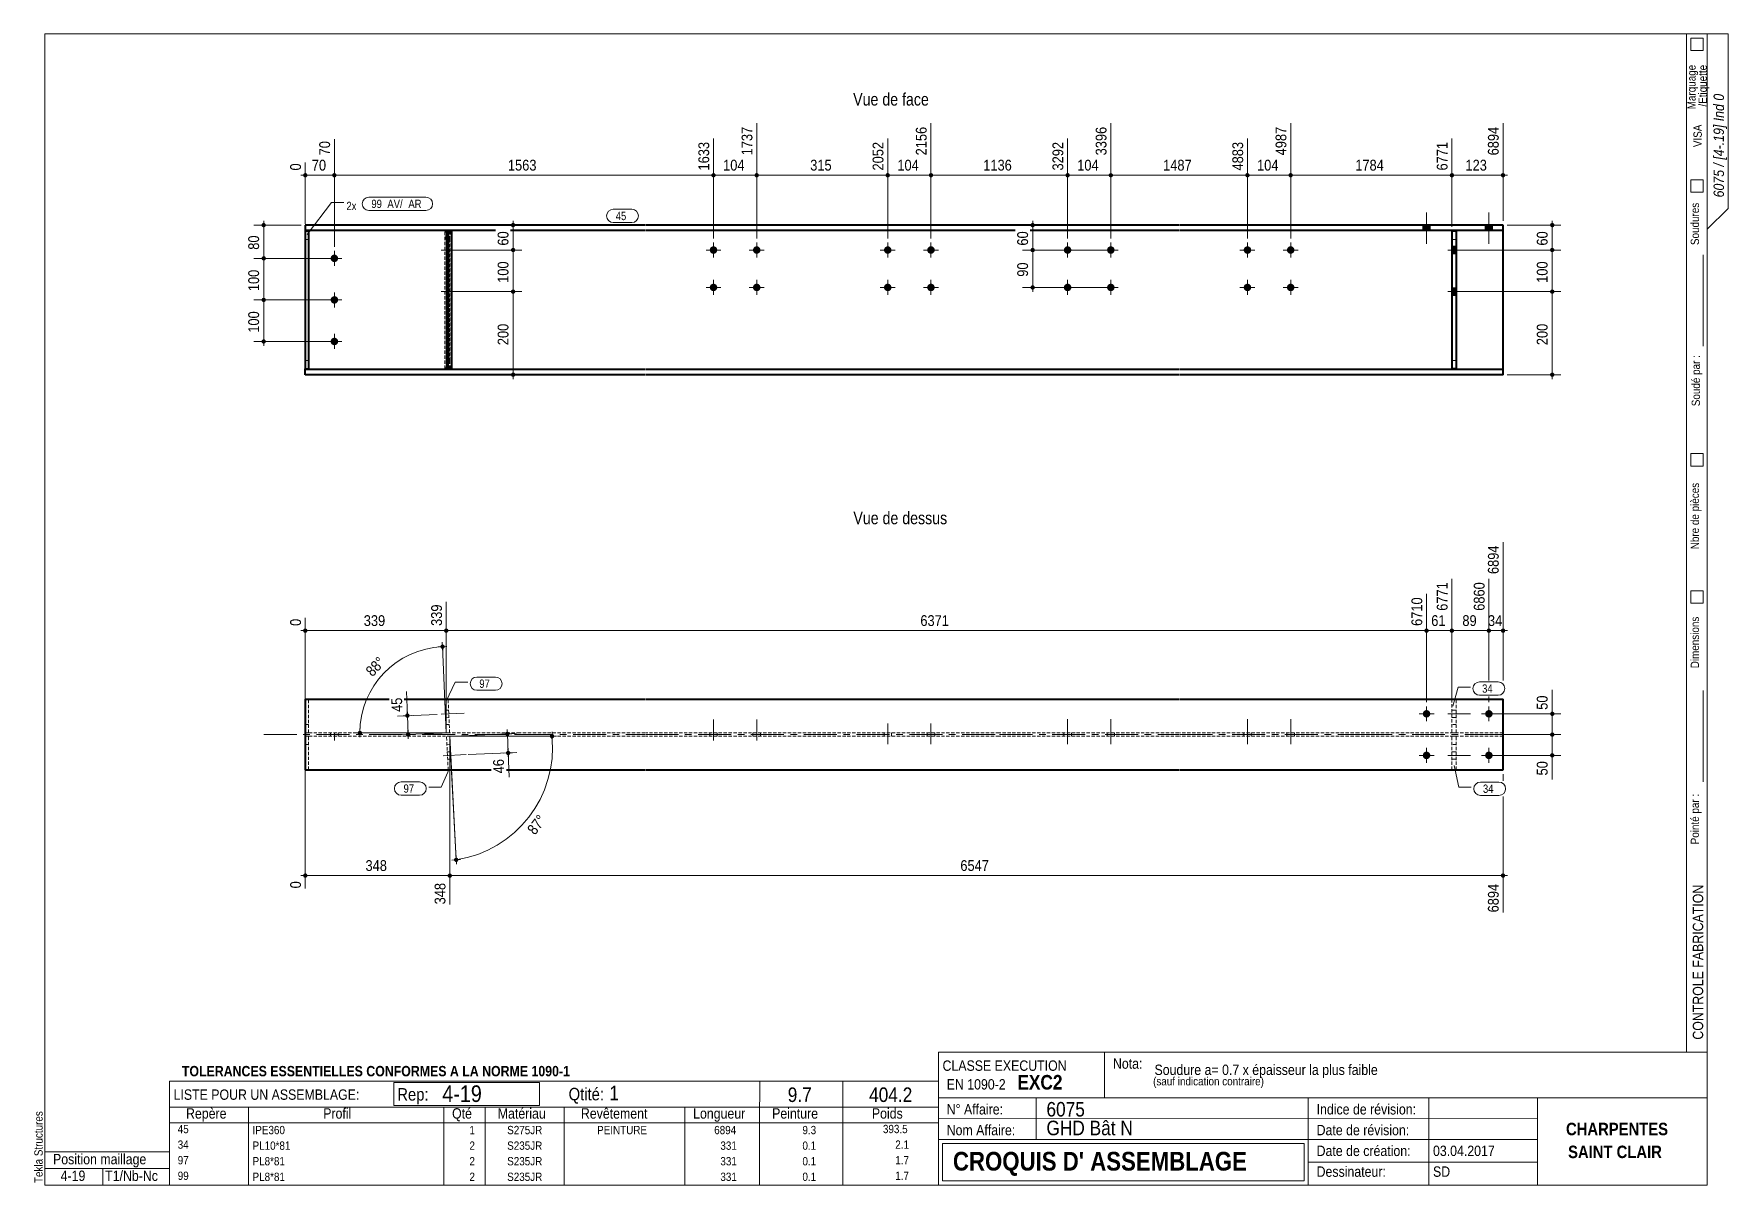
# Model space of a CAD drawing. Header units: millimetres. Extents: x 2 to 410, y 5 to 282.
import ezdxf

# ---------------------------------------------------------------- set-up
doc = ezdxf.new("R2010")
doc.units = ezdxf.units.MM
for name, pattern in [('AXES', [12.7, 7.9375, -1.5875, 1.5875, -1.5875]), ('CACHE2', [1.190625, 0.79375, -0.396875]), ('INTERROMPUX2', [9.525, 6.35, -3.175])]:
    doc.linetypes.add(name, pattern=pattern)
for name, color, linetype, lineweight in [('Autre type objet', 1, 'Continuous', 0), ('Axe', 1, 'Continuous', 0), ('Boulon', 7, 'Continuous', 0), ('Cache', 7, 'Continuous', 0), ('Cotation', 7, 'Continuous', 0), ('Feuille dessin', 5, 'Continuous', 0), ('Piece', 2, 'Continuous', 0), ('Repère pièce', 3, 'Continuous', 0)]:
    doc.layers.add(name, color=color, linetype=linetype, lineweight=lineweight)
doc.styles.add('ARIAL', font='ARIAL.TTF')
doc.styles.add('ARIAL_BOLD', font='ARIALBD.TTF')
doc.styles.add('ARIAL_ITALIC', font='ARIALI.TTF')
doc.styles.add('ARIAL_NARROW', font='ARIAL.TTF')
doc.styles.add('COMIC_SANS_MS', font='COMIC.TTF')

# ---------------------------------------------------------------- blocks, each defined once
blk = doc.blocks.new('*A1')
at = {"layer": 'Boulon'}
for points in [[(219.12, 229.94), (219.12, 229.9), (219.11, 229.86), (219.1, 229.81), (219.09, 229.77), (219.08, 229.73), (219.07, 229.69), (219.05, 229.64), (219.03, 229.6), (219.01, 229.56), (218.99, 229.53), (218.97, 229.49), (218.94, 229.45), (218.92, 229.42), (218.89, 229.38), (218.86, 229.35), (218.82, 229.32), (218.79, 229.29), (218.76, 229.27), (218.72, 229.24), (218.68, 229.22), (218.64, 229.2), (218.6, 229.18), (218.56, 229.16), (218.52, 229.14), (218.48, 229.13), (218.44, 229.12), (218.4, 229.11), (218.35, 229.1), (218.31, 229.09), (218.26, 229.09), (218.22, 229.09), (218.18, 229.09), (218.13, 229.09), (218.09, 229.1), (218.04, 229.11), (218, 229.12), (217.96, 229.13), (217.92, 229.14), (217.88, 229.16), (217.84, 229.18), (217.8, 229.2), (217.76, 229.22), (217.72, 229.24), (217.68, 229.27), (217.65, 229.29), (217.62, 229.32), (217.58, 229.35), (217.55, 229.38), (217.52, 229.42), (217.5, 229.45), (217.47, 229.49), (217.45, 229.53), (217.43, 229.56), (217.41, 229.6), (217.39, 229.64), (217.37, 229.69), (217.36, 229.73), (217.35, 229.77), (217.34, 229.81), (217.33, 229.86), (217.32, 229.9), (217.32, 229.94), (217.32, 229.99), (217.32, 230.03), (217.32, 230.08), (217.33, 230.12), (217.34, 230.16), (217.35, 230.21), (217.36, 230.25), (217.37, 230.29), (217.39, 230.33), (217.41, 230.37), (217.43, 230.41), (217.45, 230.45), (217.47, 230.49), (217.5, 230.53), (217.52, 230.56), (217.55, 230.59), (217.58, 230.63), (217.62, 230.66), (217.65, 230.68), (217.68, 230.71), (217.72, 230.74), (217.76, 230.76), (217.8, 230.78), (217.84, 230.8), (217.88, 230.82), (217.92, 230.84), (217.96, 230.85), (218, 230.86), (218.04, 230.87), (218.09, 230.88), (218.13, 230.88), (218.18, 230.89), (218.22, 230.89), (218.26, 230.89), (218.31, 230.88), (218.35, 230.88), (218.4, 230.87), (218.44, 230.86), (218.48, 230.85), (218.52, 230.84), (218.56, 230.82), (218.6, 230.8), (218.64, 230.78), (218.68, 230.76), (218.72, 230.74), (218.76, 230.71), (218.79, 230.68), (218.82, 230.66), (218.86, 230.63), (218.89, 230.59), (218.92, 230.56), (218.94, 230.53), (218.97, 230.49), (218.99, 230.45), (219.01, 230.41), (219.03, 230.37), (219.05, 230.33), (219.07, 230.29), (219.08, 230.25), (219.09, 230.21), (219.1, 230.16), (219.11, 230.12), (219.12, 230.08), (219.12, 230.03), (219.12, 229.99)], [(219.12, 220.94), (219.12, 220.9), (219.11, 220.86), (219.1, 220.81), (219.09, 220.77), (219.08, 220.73), (219.07, 220.69), (219.05, 220.64), (219.03, 220.6), (219.01, 220.56), (218.99, 220.53), (218.97, 220.49), (218.94, 220.45), (218.92, 220.42), (218.89, 220.38), (218.86, 220.35), (218.82, 220.32), (218.79, 220.29), (218.76, 220.27), (218.72, 220.24), (218.68, 220.22), (218.64, 220.2), (218.6, 220.18), (218.56, 220.16), (218.52, 220.14), (218.48, 220.13), (218.44, 220.12), (218.4, 220.11), (218.35, 220.1), (218.31, 220.09), (218.26, 220.09), (218.22, 220.09), (218.18, 220.09), (218.13, 220.09), (218.09, 220.1), (218.04, 220.11), (218, 220.12), (217.96, 220.13), (217.92, 220.14), (217.88, 220.16), (217.84, 220.18), (217.8, 220.2), (217.76, 220.22), (217.72, 220.24), (217.68, 220.27), (217.65, 220.29), (217.62, 220.32), (217.58, 220.35), (217.55, 220.38), (217.52, 220.42), (217.5, 220.45), (217.47, 220.49), (217.45, 220.53), (217.43, 220.56), (217.41, 220.6), (217.39, 220.64), (217.37, 220.69), (217.36, 220.73), (217.35, 220.77), (217.34, 220.81), (217.33, 220.86), (217.32, 220.9), (217.32, 220.94), (217.32, 220.99), (217.32, 221.03), (217.32, 221.08), (217.33, 221.12), (217.34, 221.16), (217.35, 221.21), (217.36, 221.25), (217.37, 221.29), (217.39, 221.33), (217.41, 221.37), (217.43, 221.41), (217.45, 221.45), (217.47, 221.49), (217.5, 221.53), (217.52, 221.56), (217.55, 221.59), (217.58, 221.63), (217.62, 221.66), (217.65, 221.68), (217.68, 221.71), (217.72, 221.74), (217.76, 221.76), (217.8, 221.78), (217.84, 221.8), (217.88, 221.82), (217.92, 221.84), (217.96, 221.85), (218, 221.86), (218.04, 221.87), (218.09, 221.88), (218.13, 221.88), (218.18, 221.89), (218.22, 221.89), (218.26, 221.89), (218.31, 221.88), (218.35, 221.88), (218.4, 221.87), (218.44, 221.86), (218.48, 221.85), (218.52, 221.84), (218.56, 221.82), (218.6, 221.8), (218.64, 221.78), (218.68, 221.76), (218.72, 221.74), (218.76, 221.71), (218.79, 221.68), (218.82, 221.66), (218.86, 221.63), (218.89, 221.59), (218.92, 221.56), (218.94, 221.53), (218.97, 221.49), (218.99, 221.45), (219.01, 221.41), (219.03, 221.37), (219.05, 221.33), (219.07, 221.29), (219.08, 221.25), (219.09, 221.21), (219.1, 221.16), (219.11, 221.12), (219.12, 221.08), (219.12, 221.03), (219.12, 220.99)]]:
    blk.add_hatch(color=256, dxfattribs=at).paths.add_polyline_path(points, flags=17)
at = {"layer": 'Boulon', "linetype": 'Continuous', "lineweight": 0}
for p, q in [((216.42, 229.99), (220.02, 229.99)), ((218.22, 231.79), (218.22, 228.19)), ((216.42, 220.99), (220.02, 220.99)), ((218.22, 222.79), (218.22, 219.19))]:
    blk.add_line(p, q, dxfattribs=at)
blk = doc.blocks.new('*A2')
at = {"layer": 'Boulon'}
for points in [[(208.72, 229.94), (208.72, 229.9), (208.71, 229.86), (208.7, 229.81), (208.69, 229.77), (208.68, 229.73), (208.67, 229.69), (208.65, 229.64), (208.63, 229.6), (208.61, 229.56), (208.59, 229.53), (208.57, 229.49), (208.54, 229.45), (208.52, 229.42), (208.49, 229.38), (208.46, 229.35), (208.42, 229.32), (208.39, 229.29), (208.36, 229.27), (208.32, 229.24), (208.28, 229.22), (208.24, 229.2), (208.2, 229.18), (208.16, 229.16), (208.12, 229.14), (208.08, 229.13), (208.04, 229.12), (208, 229.11), (207.95, 229.1), (207.91, 229.09), (207.86, 229.09), (207.82, 229.09), (207.78, 229.09), (207.73, 229.09), (207.69, 229.1), (207.64, 229.11), (207.6, 229.12), (207.56, 229.13), (207.52, 229.14), (207.48, 229.16), (207.44, 229.18), (207.4, 229.2), (207.36, 229.22), (207.32, 229.24), (207.28, 229.27), (207.25, 229.29), (207.22, 229.32), (207.18, 229.35), (207.15, 229.38), (207.12, 229.42), (207.1, 229.45), (207.07, 229.49), (207.05, 229.53), (207.03, 229.56), (207.01, 229.6), (206.99, 229.64), (206.97, 229.69), (206.96, 229.73), (206.95, 229.77), (206.94, 229.81), (206.93, 229.86), (206.92, 229.9), (206.92, 229.94), (206.92, 229.99), (206.92, 230.03), (206.92, 230.08), (206.93, 230.12), (206.94, 230.16), (206.95, 230.21), (206.96, 230.25), (206.97, 230.29), (206.99, 230.33), (207.01, 230.37), (207.03, 230.41), (207.05, 230.45), (207.07, 230.49), (207.1, 230.53), (207.12, 230.56), (207.15, 230.59), (207.18, 230.63), (207.22, 230.66), (207.25, 230.68), (207.28, 230.71), (207.32, 230.74), (207.36, 230.76), (207.4, 230.78), (207.44, 230.8), (207.48, 230.82), (207.52, 230.84), (207.56, 230.85), (207.6, 230.86), (207.64, 230.87), (207.69, 230.88), (207.73, 230.88), (207.78, 230.89), (207.82, 230.89), (207.86, 230.89), (207.91, 230.88), (207.95, 230.88), (208, 230.87), (208.04, 230.86), (208.08, 230.85), (208.12, 230.84), (208.16, 230.82), (208.2, 230.8), (208.24, 230.78), (208.28, 230.76), (208.32, 230.74), (208.36, 230.71), (208.39, 230.68), (208.42, 230.66), (208.46, 230.63), (208.49, 230.59), (208.52, 230.56), (208.54, 230.53), (208.57, 230.49), (208.59, 230.45), (208.61, 230.41), (208.63, 230.37), (208.65, 230.33), (208.67, 230.29), (208.68, 230.25), (208.69, 230.21), (208.7, 230.16), (208.71, 230.12), (208.72, 230.08), (208.72, 230.03), (208.72, 229.99)], [(208.72, 220.94), (208.72, 220.9), (208.71, 220.86), (208.7, 220.81), (208.69, 220.77), (208.68, 220.73), (208.67, 220.69), (208.65, 220.64), (208.63, 220.6), (208.61, 220.56), (208.59, 220.53), (208.57, 220.49), (208.54, 220.45), (208.52, 220.42), (208.49, 220.38), (208.46, 220.35), (208.42, 220.32), (208.39, 220.29), (208.36, 220.27), (208.32, 220.24), (208.28, 220.22), (208.24, 220.2), (208.2, 220.18), (208.16, 220.16), (208.12, 220.14), (208.08, 220.13), (208.04, 220.12), (208, 220.11), (207.95, 220.1), (207.91, 220.09), (207.86, 220.09), (207.82, 220.09), (207.78, 220.09), (207.73, 220.09), (207.69, 220.1), (207.64, 220.11), (207.6, 220.12), (207.56, 220.13), (207.52, 220.14), (207.48, 220.16), (207.44, 220.18), (207.4, 220.2), (207.36, 220.22), (207.32, 220.24), (207.28, 220.27), (207.25, 220.29), (207.22, 220.32), (207.18, 220.35), (207.15, 220.38), (207.12, 220.42), (207.1, 220.45), (207.07, 220.49), (207.05, 220.53), (207.03, 220.56), (207.01, 220.6), (206.99, 220.64), (206.97, 220.69), (206.96, 220.73), (206.95, 220.77), (206.94, 220.81), (206.93, 220.86), (206.92, 220.9), (206.92, 220.94), (206.92, 220.99), (206.92, 221.03), (206.92, 221.08), (206.93, 221.12), (206.94, 221.16), (206.95, 221.21), (206.96, 221.25), (206.97, 221.29), (206.99, 221.33), (207.01, 221.37), (207.03, 221.41), (207.05, 221.45), (207.07, 221.49), (207.1, 221.53), (207.12, 221.56), (207.15, 221.59), (207.18, 221.63), (207.22, 221.66), (207.25, 221.68), (207.28, 221.71), (207.32, 221.74), (207.36, 221.76), (207.4, 221.78), (207.44, 221.8), (207.48, 221.82), (207.52, 221.84), (207.56, 221.85), (207.6, 221.86), (207.64, 221.87), (207.69, 221.88), (207.73, 221.88), (207.78, 221.89), (207.82, 221.89), (207.86, 221.89), (207.91, 221.88), (207.95, 221.88), (208, 221.87), (208.04, 221.86), (208.08, 221.85), (208.12, 221.84), (208.16, 221.82), (208.2, 221.8), (208.24, 221.78), (208.28, 221.76), (208.32, 221.74), (208.36, 221.71), (208.39, 221.68), (208.42, 221.66), (208.46, 221.63), (208.49, 221.59), (208.52, 221.56), (208.54, 221.53), (208.57, 221.49), (208.59, 221.45), (208.61, 221.41), (208.63, 221.37), (208.65, 221.33), (208.67, 221.29), (208.68, 221.25), (208.69, 221.21), (208.7, 221.16), (208.71, 221.12), (208.72, 221.08), (208.72, 221.03), (208.72, 220.99)]]:
    blk.add_hatch(color=256, dxfattribs=at).paths.add_polyline_path(points, flags=17)
at = {"layer": 'Boulon', "linetype": 'Continuous', "lineweight": 0}
for p, q in [((206.02, 229.99), (209.62, 229.99)), ((207.82, 231.79), (207.82, 228.19)), ((206.02, 220.99), (209.62, 220.99)), ((207.82, 222.79), (207.82, 219.19))]:
    blk.add_line(p, q, dxfattribs=at)
blk = doc.blocks.new('*A3')
at = {"layer": 'Boulon'}
for points in [[(262.39, 229.94), (262.39, 229.9), (262.38, 229.86), (262.37, 229.81), (262.36, 229.77), (262.35, 229.73), (262.34, 229.69), (262.32, 229.64), (262.31, 229.6), (262.29, 229.56), (262.26, 229.53), (262.24, 229.49), (262.21, 229.45), (262.19, 229.42), (262.16, 229.38), (262.13, 229.35), (262.1, 229.32), (262.06, 229.29), (262.03, 229.27), (261.99, 229.24), (261.95, 229.22), (261.92, 229.2), (261.88, 229.18), (261.84, 229.16), (261.79, 229.14), (261.75, 229.13), (261.71, 229.12), (261.67, 229.11), (261.62, 229.1), (261.58, 229.09), (261.54, 229.09), (261.49, 229.09), (261.45, 229.09), (261.4, 229.09), (261.36, 229.1), (261.32, 229.11), (261.27, 229.12), (261.23, 229.13), (261.19, 229.14), (261.15, 229.16), (261.11, 229.18), (261.07, 229.2), (261.03, 229.22), (260.99, 229.24), (260.96, 229.27), (260.92, 229.29), (260.89, 229.32), (260.86, 229.35), (260.82, 229.38), (260.8, 229.42), (260.77, 229.45), (260.74, 229.49), (260.72, 229.53), (260.7, 229.56), (260.68, 229.6), (260.66, 229.64), (260.64, 229.69), (260.63, 229.73), (260.62, 229.77), (260.61, 229.81), (260.6, 229.86), (260.6, 229.9), (260.59, 229.94), (260.59, 229.99), (260.59, 230.03), (260.6, 230.08), (260.6, 230.12), (260.61, 230.16), (260.62, 230.21), (260.63, 230.25), (260.64, 230.29), (260.66, 230.33), (260.68, 230.37), (260.7, 230.41), (260.72, 230.45), (260.74, 230.49), (260.77, 230.53), (260.8, 230.56), (260.82, 230.59), (260.86, 230.63), (260.89, 230.66), (260.92, 230.68), (260.96, 230.71), (260.99, 230.74), (261.03, 230.76), (261.07, 230.78), (261.11, 230.8), (261.15, 230.82), (261.19, 230.84), (261.23, 230.85), (261.27, 230.86), (261.32, 230.87), (261.36, 230.88), (261.4, 230.88), (261.45, 230.89), (261.49, 230.89), (261.54, 230.89), (261.58, 230.88), (261.62, 230.88), (261.67, 230.87), (261.71, 230.86), (261.75, 230.85), (261.79, 230.84), (261.84, 230.82), (261.88, 230.8), (261.92, 230.78), (261.95, 230.76), (261.99, 230.74), (262.03, 230.71), (262.06, 230.68), (262.1, 230.66), (262.13, 230.63), (262.16, 230.59), (262.19, 230.56), (262.21, 230.53), (262.24, 230.49), (262.26, 230.45), (262.29, 230.41), (262.31, 230.37), (262.32, 230.33), (262.34, 230.29), (262.35, 230.25), (262.36, 230.21), (262.37, 230.16), (262.38, 230.12), (262.39, 230.08), (262.39, 230.03), (262.39, 229.99)], [(262.39, 220.94), (262.39, 220.9), (262.38, 220.86), (262.37, 220.81), (262.36, 220.77), (262.35, 220.73), (262.34, 220.69), (262.32, 220.64), (262.31, 220.6), (262.29, 220.56), (262.26, 220.53), (262.24, 220.49), (262.21, 220.45), (262.19, 220.42), (262.16, 220.38), (262.13, 220.35), (262.1, 220.32), (262.06, 220.29), (262.03, 220.27), (261.99, 220.24), (261.95, 220.22), (261.92, 220.2), (261.88, 220.18), (261.84, 220.16), (261.79, 220.14), (261.75, 220.13), (261.71, 220.12), (261.67, 220.11), (261.62, 220.1), (261.58, 220.09), (261.54, 220.09), (261.49, 220.09), (261.45, 220.09), (261.4, 220.09), (261.36, 220.1), (261.32, 220.11), (261.27, 220.12), (261.23, 220.13), (261.19, 220.14), (261.15, 220.16), (261.11, 220.18), (261.07, 220.2), (261.03, 220.22), (260.99, 220.24), (260.96, 220.27), (260.92, 220.29), (260.89, 220.32), (260.86, 220.35), (260.82, 220.38), (260.8, 220.42), (260.77, 220.45), (260.74, 220.49), (260.72, 220.53), (260.7, 220.56), (260.68, 220.6), (260.66, 220.64), (260.64, 220.69), (260.63, 220.73), (260.62, 220.77), (260.61, 220.81), (260.6, 220.86), (260.6, 220.9), (260.59, 220.94), (260.59, 220.99), (260.59, 221.03), (260.6, 221.08), (260.6, 221.12), (260.61, 221.16), (260.62, 221.21), (260.63, 221.25), (260.64, 221.29), (260.66, 221.33), (260.68, 221.37), (260.7, 221.41), (260.72, 221.45), (260.74, 221.49), (260.77, 221.53), (260.8, 221.56), (260.82, 221.59), (260.86, 221.63), (260.89, 221.66), (260.92, 221.68), (260.96, 221.71), (260.99, 221.74), (261.03, 221.76), (261.07, 221.78), (261.11, 221.8), (261.15, 221.82), (261.19, 221.84), (261.23, 221.85), (261.27, 221.86), (261.32, 221.87), (261.36, 221.88), (261.4, 221.88), (261.45, 221.89), (261.49, 221.89), (261.54, 221.89), (261.58, 221.88), (261.62, 221.88), (261.67, 221.87), (261.71, 221.86), (261.75, 221.85), (261.79, 221.84), (261.84, 221.82), (261.88, 221.8), (261.92, 221.78), (261.95, 221.76), (261.99, 221.74), (262.03, 221.71), (262.06, 221.68), (262.1, 221.66), (262.13, 221.63), (262.16, 221.59), (262.19, 221.56), (262.21, 221.53), (262.24, 221.49), (262.26, 221.45), (262.29, 221.41), (262.31, 221.37), (262.32, 221.33), (262.34, 221.29), (262.35, 221.25), (262.36, 221.21), (262.37, 221.16), (262.38, 221.12), (262.39, 221.08), (262.39, 221.03), (262.39, 220.99)]]:
    blk.add_hatch(color=256, dxfattribs=at).paths.add_polyline_path(points, flags=17)
at = {"layer": 'Boulon', "linetype": 'Continuous', "lineweight": 0}
for p, q in [((259.69, 229.99), (263.29, 229.99)), ((261.49, 231.79), (261.49, 228.19)), ((259.69, 220.99), (263.29, 220.99)), ((261.49, 222.79), (261.49, 219.19))]:
    blk.add_line(p, q, dxfattribs=at)
blk = doc.blocks.new('*A4')
at = {"layer": 'Boulon'}
for points in [[(251.99, 229.94), (251.99, 229.9), (251.98, 229.86), (251.97, 229.81), (251.96, 229.77), (251.95, 229.73), (251.94, 229.69), (251.92, 229.64), (251.91, 229.6), (251.89, 229.56), (251.86, 229.53), (251.84, 229.49), (251.81, 229.45), (251.79, 229.42), (251.76, 229.38), (251.73, 229.35), (251.7, 229.32), (251.66, 229.29), (251.63, 229.27), (251.59, 229.24), (251.55, 229.22), (251.52, 229.2), (251.48, 229.18), (251.44, 229.16), (251.39, 229.14), (251.35, 229.13), (251.31, 229.12), (251.27, 229.11), (251.22, 229.1), (251.18, 229.09), (251.14, 229.09), (251.09, 229.09), (251.05, 229.09), (251, 229.09), (250.96, 229.1), (250.92, 229.11), (250.87, 229.12), (250.83, 229.13), (250.79, 229.14), (250.75, 229.16), (250.71, 229.18), (250.67, 229.2), (250.63, 229.22), (250.59, 229.24), (250.56, 229.27), (250.52, 229.29), (250.49, 229.32), (250.46, 229.35), (250.42, 229.38), (250.4, 229.42), (250.37, 229.45), (250.34, 229.49), (250.32, 229.53), (250.3, 229.56), (250.28, 229.6), (250.26, 229.64), (250.24, 229.69), (250.23, 229.73), (250.22, 229.77), (250.21, 229.81), (250.2, 229.86), (250.2, 229.9), (250.19, 229.94), (250.19, 229.99), (250.19, 230.03), (250.2, 230.08), (250.2, 230.12), (250.21, 230.16), (250.22, 230.21), (250.23, 230.25), (250.24, 230.29), (250.26, 230.33), (250.28, 230.37), (250.3, 230.41), (250.32, 230.45), (250.34, 230.49), (250.37, 230.53), (250.4, 230.56), (250.42, 230.59), (250.46, 230.63), (250.49, 230.66), (250.52, 230.68), (250.56, 230.71), (250.59, 230.74), (250.63, 230.76), (250.67, 230.78), (250.71, 230.8), (250.75, 230.82), (250.79, 230.84), (250.83, 230.85), (250.87, 230.86), (250.92, 230.87), (250.96, 230.88), (251, 230.88), (251.05, 230.89), (251.09, 230.89), (251.14, 230.89), (251.18, 230.88), (251.22, 230.88), (251.27, 230.87), (251.31, 230.86), (251.35, 230.85), (251.39, 230.84), (251.44, 230.82), (251.48, 230.8), (251.52, 230.78), (251.55, 230.76), (251.59, 230.74), (251.63, 230.71), (251.66, 230.68), (251.7, 230.66), (251.73, 230.63), (251.76, 230.59), (251.79, 230.56), (251.81, 230.53), (251.84, 230.49), (251.86, 230.45), (251.89, 230.41), (251.91, 230.37), (251.92, 230.33), (251.94, 230.29), (251.95, 230.25), (251.96, 230.21), (251.97, 230.16), (251.98, 230.12), (251.99, 230.08), (251.99, 230.03), (251.99, 229.99)], [(251.99, 220.94), (251.99, 220.9), (251.98, 220.86), (251.97, 220.81), (251.96, 220.77), (251.95, 220.73), (251.94, 220.69), (251.92, 220.64), (251.91, 220.6), (251.89, 220.56), (251.86, 220.53), (251.84, 220.49), (251.81, 220.45), (251.79, 220.42), (251.76, 220.38), (251.73, 220.35), (251.7, 220.32), (251.66, 220.29), (251.63, 220.27), (251.59, 220.24), (251.55, 220.22), (251.52, 220.2), (251.48, 220.18), (251.44, 220.16), (251.39, 220.14), (251.35, 220.13), (251.31, 220.12), (251.27, 220.11), (251.22, 220.1), (251.18, 220.09), (251.14, 220.09), (251.09, 220.09), (251.05, 220.09), (251, 220.09), (250.96, 220.1), (250.92, 220.11), (250.87, 220.12), (250.83, 220.13), (250.79, 220.14), (250.75, 220.16), (250.71, 220.18), (250.67, 220.2), (250.63, 220.22), (250.59, 220.24), (250.56, 220.27), (250.52, 220.29), (250.49, 220.32), (250.46, 220.35), (250.42, 220.38), (250.4, 220.42), (250.37, 220.45), (250.34, 220.49), (250.32, 220.53), (250.3, 220.56), (250.28, 220.6), (250.26, 220.64), (250.24, 220.69), (250.23, 220.73), (250.22, 220.77), (250.21, 220.81), (250.2, 220.86), (250.2, 220.9), (250.19, 220.94), (250.19, 220.99), (250.19, 221.03), (250.2, 221.08), (250.2, 221.12), (250.21, 221.16), (250.22, 221.21), (250.23, 221.25), (250.24, 221.29), (250.26, 221.33), (250.28, 221.37), (250.3, 221.41), (250.32, 221.45), (250.34, 221.49), (250.37, 221.53), (250.4, 221.56), (250.42, 221.59), (250.46, 221.63), (250.49, 221.66), (250.52, 221.68), (250.56, 221.71), (250.59, 221.74), (250.63, 221.76), (250.67, 221.78), (250.71, 221.8), (250.75, 221.82), (250.79, 221.84), (250.83, 221.85), (250.87, 221.86), (250.92, 221.87), (250.96, 221.88), (251, 221.88), (251.05, 221.89), (251.09, 221.89), (251.14, 221.89), (251.18, 221.88), (251.22, 221.88), (251.27, 221.87), (251.31, 221.86), (251.35, 221.85), (251.39, 221.84), (251.44, 221.82), (251.48, 221.8), (251.52, 221.78), (251.55, 221.76), (251.59, 221.74), (251.63, 221.71), (251.66, 221.68), (251.7, 221.66), (251.73, 221.63), (251.76, 221.59), (251.79, 221.56), (251.81, 221.53), (251.84, 221.49), (251.86, 221.45), (251.89, 221.41), (251.91, 221.37), (251.92, 221.33), (251.94, 221.29), (251.95, 221.25), (251.96, 221.21), (251.97, 221.16), (251.98, 221.12), (251.99, 221.08), (251.99, 221.03), (251.99, 220.99)]]:
    blk.add_hatch(color=256, dxfattribs=at).paths.add_polyline_path(points, flags=17)
at = {"layer": 'Boulon', "linetype": 'Continuous', "lineweight": 0}
for p, q in [((249.29, 229.99), (252.89, 229.99)), ((251.09, 231.79), (251.09, 228.19)), ((249.29, 220.99), (252.89, 220.99)), ((251.09, 222.79), (251.09, 219.19))]:
    blk.add_line(p, q, dxfattribs=at)
blk = doc.blocks.new('*A5')
at = {"layer": 'Boulon'}
for points in [[(177.2, 229.94), (177.2, 229.9), (177.19, 229.86), (177.18, 229.81), (177.17, 229.77), (177.16, 229.73), (177.15, 229.69), (177.13, 229.64), (177.11, 229.6), (177.09, 229.56), (177.07, 229.53), (177.05, 229.49), (177.02, 229.45), (177, 229.42), (176.97, 229.38), (176.94, 229.35), (176.91, 229.32), (176.87, 229.29), (176.84, 229.27), (176.8, 229.24), (176.76, 229.22), (176.73, 229.2), (176.69, 229.18), (176.65, 229.16), (176.6, 229.14), (176.56, 229.13), (176.52, 229.12), (176.48, 229.11), (176.43, 229.1), (176.39, 229.09), (176.35, 229.09), (176.3, 229.09), (176.26, 229.09), (176.21, 229.09), (176.17, 229.1), (176.13, 229.11), (176.08, 229.12), (176.04, 229.13), (176, 229.14), (175.96, 229.16), (175.92, 229.18), (175.88, 229.2), (175.84, 229.22), (175.8, 229.24), (175.77, 229.27), (175.73, 229.29), (175.7, 229.32), (175.66, 229.35), (175.63, 229.38), (175.61, 229.42), (175.58, 229.45), (175.55, 229.49), (175.53, 229.53), (175.51, 229.56), (175.49, 229.6), (175.47, 229.64), (175.45, 229.69), (175.44, 229.73), (175.43, 229.77), (175.42, 229.81), (175.41, 229.86), (175.41, 229.9), (175.4, 229.94), (175.4, 229.99), (175.4, 230.03), (175.41, 230.08), (175.41, 230.12), (175.42, 230.16), (175.43, 230.21), (175.44, 230.25), (175.45, 230.29), (175.47, 230.33), (175.49, 230.37), (175.51, 230.41), (175.53, 230.45), (175.55, 230.49), (175.58, 230.53), (175.61, 230.56), (175.63, 230.59), (175.66, 230.63), (175.7, 230.66), (175.73, 230.68), (175.77, 230.71), (175.8, 230.74), (175.84, 230.76), (175.88, 230.78), (175.92, 230.8), (175.96, 230.82), (176, 230.84), (176.04, 230.85), (176.08, 230.86), (176.13, 230.87), (176.17, 230.88), (176.21, 230.88), (176.26, 230.89), (176.3, 230.89), (176.35, 230.89), (176.39, 230.88), (176.43, 230.88), (176.48, 230.87), (176.52, 230.86), (176.56, 230.85), (176.6, 230.84), (176.65, 230.82), (176.69, 230.8), (176.73, 230.78), (176.76, 230.76), (176.8, 230.74), (176.84, 230.71), (176.87, 230.68), (176.91, 230.66), (176.94, 230.63), (176.97, 230.59), (177, 230.56), (177.02, 230.53), (177.05, 230.49), (177.07, 230.45), (177.09, 230.41), (177.11, 230.37), (177.13, 230.33), (177.15, 230.29), (177.16, 230.25), (177.17, 230.21), (177.18, 230.16), (177.19, 230.12), (177.2, 230.08), (177.2, 230.03), (177.2, 229.99)], [(177.2, 220.94), (177.2, 220.9), (177.19, 220.86), (177.18, 220.81), (177.17, 220.77), (177.16, 220.73), (177.15, 220.69), (177.13, 220.64), (177.11, 220.6), (177.09, 220.56), (177.07, 220.53), (177.05, 220.49), (177.02, 220.45), (177, 220.42), (176.97, 220.38), (176.94, 220.35), (176.91, 220.32), (176.87, 220.29), (176.84, 220.27), (176.8, 220.24), (176.76, 220.22), (176.73, 220.2), (176.69, 220.18), (176.65, 220.16), (176.6, 220.14), (176.56, 220.13), (176.52, 220.12), (176.48, 220.11), (176.43, 220.1), (176.39, 220.09), (176.35, 220.09), (176.3, 220.09), (176.26, 220.09), (176.21, 220.09), (176.17, 220.1), (176.13, 220.11), (176.08, 220.12), (176.04, 220.13), (176, 220.14), (175.96, 220.16), (175.92, 220.18), (175.88, 220.2), (175.84, 220.22), (175.8, 220.24), (175.77, 220.27), (175.73, 220.29), (175.7, 220.32), (175.66, 220.35), (175.63, 220.38), (175.61, 220.42), (175.58, 220.45), (175.55, 220.49), (175.53, 220.53), (175.51, 220.56), (175.49, 220.6), (175.47, 220.64), (175.45, 220.69), (175.44, 220.73), (175.43, 220.77), (175.42, 220.81), (175.41, 220.86), (175.41, 220.9), (175.4, 220.94), (175.4, 220.99), (175.4, 221.03), (175.41, 221.08), (175.41, 221.12), (175.42, 221.16), (175.43, 221.21), (175.44, 221.25), (175.45, 221.29), (175.47, 221.33), (175.49, 221.37), (175.51, 221.41), (175.53, 221.45), (175.55, 221.49), (175.58, 221.53), (175.61, 221.56), (175.63, 221.59), (175.66, 221.63), (175.7, 221.66), (175.73, 221.68), (175.77, 221.71), (175.8, 221.74), (175.84, 221.76), (175.88, 221.78), (175.92, 221.8), (175.96, 221.82), (176, 221.84), (176.04, 221.85), (176.08, 221.86), (176.13, 221.87), (176.17, 221.88), (176.21, 221.88), (176.26, 221.89), (176.3, 221.89), (176.35, 221.89), (176.39, 221.88), (176.43, 221.88), (176.48, 221.87), (176.52, 221.86), (176.56, 221.85), (176.6, 221.84), (176.65, 221.82), (176.69, 221.8), (176.73, 221.78), (176.76, 221.76), (176.8, 221.74), (176.84, 221.71), (176.87, 221.68), (176.91, 221.66), (176.94, 221.63), (176.97, 221.59), (177, 221.56), (177.02, 221.53), (177.05, 221.49), (177.07, 221.45), (177.09, 221.41), (177.11, 221.37), (177.13, 221.33), (177.15, 221.29), (177.16, 221.25), (177.17, 221.21), (177.18, 221.16), (177.19, 221.12), (177.2, 221.08), (177.2, 221.03), (177.2, 220.99)]]:
    blk.add_hatch(color=256, dxfattribs=at).paths.add_polyline_path(points, flags=17)
at = {"layer": 'Boulon', "linetype": 'Continuous', "lineweight": 0}
for p, q in [((174.5, 229.99), (178.1, 229.99)), ((176.3, 231.79), (176.3, 228.19)), ((174.5, 220.99), (178.1, 220.99)), ((176.3, 222.79), (176.3, 219.19))]:
    blk.add_line(p, q, dxfattribs=at)
blk = doc.blocks.new('*A6')
at = {"layer": 'Boulon'}
for points in [[(166.8, 229.94), (166.8, 229.9), (166.79, 229.86), (166.78, 229.81), (166.77, 229.77), (166.76, 229.73), (166.75, 229.69), (166.73, 229.64), (166.71, 229.6), (166.69, 229.56), (166.67, 229.53), (166.65, 229.49), (166.62, 229.45), (166.6, 229.42), (166.57, 229.38), (166.54, 229.35), (166.51, 229.32), (166.47, 229.29), (166.44, 229.27), (166.4, 229.24), (166.36, 229.22), (166.33, 229.2), (166.29, 229.18), (166.25, 229.16), (166.2, 229.14), (166.16, 229.13), (166.12, 229.12), (166.08, 229.11), (166.03, 229.1), (165.99, 229.09), (165.95, 229.09), (165.9, 229.09), (165.86, 229.09), (165.81, 229.09), (165.77, 229.1), (165.73, 229.11), (165.68, 229.12), (165.64, 229.13), (165.6, 229.14), (165.56, 229.16), (165.52, 229.18), (165.48, 229.2), (165.44, 229.22), (165.4, 229.24), (165.37, 229.27), (165.33, 229.29), (165.3, 229.32), (165.26, 229.35), (165.23, 229.38), (165.21, 229.42), (165.18, 229.45), (165.15, 229.49), (165.13, 229.53), (165.11, 229.56), (165.09, 229.6), (165.07, 229.64), (165.05, 229.69), (165.04, 229.73), (165.03, 229.77), (165.02, 229.81), (165.01, 229.86), (165.01, 229.9), (165, 229.94), (165, 229.99), (165, 230.03), (165.01, 230.08), (165.01, 230.12), (165.02, 230.16), (165.03, 230.21), (165.04, 230.25), (165.05, 230.29), (165.07, 230.33), (165.09, 230.37), (165.11, 230.41), (165.13, 230.45), (165.15, 230.49), (165.18, 230.53), (165.21, 230.56), (165.23, 230.59), (165.26, 230.63), (165.3, 230.66), (165.33, 230.68), (165.37, 230.71), (165.4, 230.74), (165.44, 230.76), (165.48, 230.78), (165.52, 230.8), (165.56, 230.82), (165.6, 230.84), (165.64, 230.85), (165.68, 230.86), (165.73, 230.87), (165.77, 230.88), (165.81, 230.88), (165.86, 230.89), (165.9, 230.89), (165.95, 230.89), (165.99, 230.88), (166.03, 230.88), (166.08, 230.87), (166.12, 230.86), (166.16, 230.85), (166.2, 230.84), (166.25, 230.82), (166.29, 230.8), (166.33, 230.78), (166.36, 230.76), (166.4, 230.74), (166.44, 230.71), (166.47, 230.68), (166.51, 230.66), (166.54, 230.63), (166.57, 230.59), (166.6, 230.56), (166.62, 230.53), (166.65, 230.49), (166.67, 230.45), (166.69, 230.41), (166.71, 230.37), (166.73, 230.33), (166.75, 230.29), (166.76, 230.25), (166.77, 230.21), (166.78, 230.16), (166.79, 230.12), (166.8, 230.08), (166.8, 230.03), (166.8, 229.99)], [(166.8, 220.94), (166.8, 220.9), (166.79, 220.86), (166.78, 220.81), (166.77, 220.77), (166.76, 220.73), (166.75, 220.69), (166.73, 220.64), (166.71, 220.6), (166.69, 220.56), (166.67, 220.53), (166.65, 220.49), (166.62, 220.45), (166.6, 220.42), (166.57, 220.38), (166.54, 220.35), (166.51, 220.32), (166.47, 220.29), (166.44, 220.27), (166.4, 220.24), (166.36, 220.22), (166.33, 220.2), (166.29, 220.18), (166.25, 220.16), (166.2, 220.14), (166.16, 220.13), (166.12, 220.12), (166.08, 220.11), (166.03, 220.1), (165.99, 220.09), (165.95, 220.09), (165.9, 220.09), (165.86, 220.09), (165.81, 220.09), (165.77, 220.1), (165.73, 220.11), (165.68, 220.12), (165.64, 220.13), (165.6, 220.14), (165.56, 220.16), (165.52, 220.18), (165.48, 220.2), (165.44, 220.22), (165.4, 220.24), (165.37, 220.27), (165.33, 220.29), (165.3, 220.32), (165.26, 220.35), (165.23, 220.38), (165.21, 220.42), (165.18, 220.45), (165.15, 220.49), (165.13, 220.53), (165.11, 220.56), (165.09, 220.6), (165.07, 220.64), (165.05, 220.69), (165.04, 220.73), (165.03, 220.77), (165.02, 220.81), (165.01, 220.86), (165.01, 220.9), (165, 220.94), (165, 220.99), (165, 221.03), (165.01, 221.08), (165.01, 221.12), (165.02, 221.16), (165.03, 221.21), (165.04, 221.25), (165.05, 221.29), (165.07, 221.33), (165.09, 221.37), (165.11, 221.41), (165.13, 221.45), (165.15, 221.49), (165.18, 221.53), (165.21, 221.56), (165.23, 221.59), (165.26, 221.63), (165.3, 221.66), (165.33, 221.68), (165.37, 221.71), (165.4, 221.74), (165.44, 221.76), (165.48, 221.78), (165.52, 221.8), (165.56, 221.82), (165.6, 221.84), (165.64, 221.85), (165.68, 221.86), (165.73, 221.87), (165.77, 221.88), (165.81, 221.88), (165.86, 221.89), (165.9, 221.89), (165.95, 221.89), (165.99, 221.88), (166.03, 221.88), (166.08, 221.87), (166.12, 221.86), (166.16, 221.85), (166.2, 221.84), (166.25, 221.82), (166.29, 221.8), (166.33, 221.78), (166.36, 221.76), (166.4, 221.74), (166.44, 221.71), (166.47, 221.68), (166.51, 221.66), (166.54, 221.63), (166.57, 221.59), (166.6, 221.56), (166.62, 221.53), (166.65, 221.49), (166.67, 221.45), (166.69, 221.41), (166.71, 221.37), (166.73, 221.33), (166.75, 221.29), (166.76, 221.25), (166.77, 221.21), (166.78, 221.16), (166.79, 221.12), (166.8, 221.08), (166.8, 221.03), (166.8, 220.99)]]:
    blk.add_hatch(color=256, dxfattribs=at).paths.add_polyline_path(points, flags=17)
at = {"layer": 'Boulon', "linetype": 'Continuous', "lineweight": 0}
for p, q in [((164.1, 229.99), (167.7, 229.99)), ((165.9, 231.79), (165.9, 228.19)), ((164.1, 220.99), (167.7, 220.99)), ((165.9, 222.79), (165.9, 219.19))]:
    blk.add_line(p, q, dxfattribs=at)
blk = doc.blocks.new('*A7')
at = {"layer": 'Boulon'}
for points in [[(75.59, 227.94), (75.58, 227.9), (75.58, 227.86), (75.57, 227.81), (75.56, 227.77), (75.55, 227.73), (75.54, 227.69), (75.52, 227.64), (75.5, 227.6), (75.48, 227.56), (75.46, 227.53), (75.44, 227.49), (75.41, 227.45), (75.38, 227.42), (75.36, 227.38), (75.32, 227.35), (75.29, 227.32), (75.26, 227.29), (75.22, 227.27), (75.19, 227.24), (75.15, 227.22), (75.11, 227.2), (75.07, 227.18), (75.03, 227.16), (74.99, 227.14), (74.95, 227.13), (74.91, 227.12), (74.86, 227.11), (74.82, 227.1), (74.78, 227.09), (74.73, 227.09), (74.69, 227.09), (74.64, 227.09), (74.6, 227.09), (74.56, 227.1), (74.51, 227.11), (74.47, 227.12), (74.43, 227.13), (74.39, 227.14), (74.34, 227.16), (74.3, 227.18), (74.26, 227.2), (74.23, 227.22), (74.19, 227.24), (74.15, 227.27), (74.12, 227.29), (74.08, 227.32), (74.05, 227.35), (74.02, 227.38), (73.99, 227.42), (73.97, 227.45), (73.94, 227.49), (73.92, 227.53), (73.89, 227.56), (73.87, 227.6), (73.86, 227.64), (73.84, 227.69), (73.83, 227.73), (73.82, 227.77), (73.81, 227.81), (73.8, 227.86), (73.79, 227.9), (73.79, 227.94), (73.79, 227.99), (73.79, 228.03), (73.79, 228.08), (73.8, 228.12), (73.81, 228.16), (73.82, 228.21), (73.83, 228.25), (73.84, 228.29), (73.86, 228.33), (73.87, 228.37), (73.89, 228.41), (73.92, 228.45), (73.94, 228.49), (73.97, 228.53), (73.99, 228.56), (74.02, 228.59), (74.05, 228.63), (74.08, 228.66), (74.12, 228.68), (74.15, 228.71), (74.19, 228.74), (74.23, 228.76), (74.26, 228.78), (74.3, 228.8), (74.34, 228.82), (74.39, 228.84), (74.43, 228.85), (74.47, 228.86), (74.51, 228.87), (74.56, 228.88), (74.6, 228.88), (74.64, 228.89), (74.69, 228.89), (74.73, 228.89), (74.78, 228.88), (74.82, 228.88), (74.86, 228.87), (74.91, 228.86), (74.95, 228.85), (74.99, 228.84), (75.03, 228.82), (75.07, 228.8), (75.11, 228.78), (75.15, 228.76), (75.19, 228.74), (75.22, 228.71), (75.26, 228.68), (75.29, 228.66), (75.32, 228.63), (75.36, 228.59), (75.38, 228.56), (75.41, 228.53), (75.44, 228.49), (75.46, 228.45), (75.48, 228.41), (75.5, 228.37), (75.52, 228.33), (75.54, 228.29), (75.55, 228.25), (75.56, 228.21), (75.57, 228.16), (75.58, 228.12), (75.58, 228.08), (75.59, 228.03), (75.59, 227.99)], [(75.59, 217.94), (75.58, 217.9), (75.58, 217.86), (75.57, 217.81), (75.56, 217.77), (75.55, 217.73), (75.54, 217.69), (75.52, 217.64), (75.5, 217.6), (75.48, 217.56), (75.46, 217.53), (75.44, 217.49), (75.41, 217.45), (75.38, 217.42), (75.36, 217.38), (75.32, 217.35), (75.29, 217.32), (75.26, 217.29), (75.22, 217.27), (75.19, 217.24), (75.15, 217.22), (75.11, 217.2), (75.07, 217.18), (75.03, 217.16), (74.99, 217.14), (74.95, 217.13), (74.91, 217.12), (74.86, 217.11), (74.82, 217.1), (74.78, 217.09), (74.73, 217.09), (74.69, 217.09), (74.64, 217.09), (74.6, 217.09), (74.56, 217.1), (74.51, 217.11), (74.47, 217.12), (74.43, 217.13), (74.39, 217.14), (74.34, 217.16), (74.3, 217.18), (74.26, 217.2), (74.23, 217.22), (74.19, 217.24), (74.15, 217.27), (74.12, 217.29), (74.08, 217.32), (74.05, 217.35), (74.02, 217.38), (73.99, 217.42), (73.97, 217.45), (73.94, 217.49), (73.92, 217.53), (73.89, 217.56), (73.87, 217.6), (73.86, 217.64), (73.84, 217.69), (73.83, 217.73), (73.82, 217.77), (73.81, 217.81), (73.8, 217.86), (73.79, 217.9), (73.79, 217.94), (73.79, 217.99), (73.79, 218.03), (73.79, 218.08), (73.8, 218.12), (73.81, 218.16), (73.82, 218.21), (73.83, 218.25), (73.84, 218.29), (73.86, 218.33), (73.87, 218.37), (73.89, 218.41), (73.92, 218.45), (73.94, 218.49), (73.97, 218.53), (73.99, 218.56), (74.02, 218.59), (74.05, 218.63), (74.08, 218.66), (74.12, 218.68), (74.15, 218.71), (74.19, 218.74), (74.23, 218.76), (74.26, 218.78), (74.3, 218.8), (74.34, 218.82), (74.39, 218.84), (74.43, 218.85), (74.47, 218.86), (74.51, 218.87), (74.56, 218.88), (74.6, 218.88), (74.64, 218.89), (74.69, 218.89), (74.73, 218.89), (74.78, 218.88), (74.82, 218.88), (74.86, 218.87), (74.91, 218.86), (74.95, 218.85), (74.99, 218.84), (75.03, 218.82), (75.07, 218.8), (75.11, 218.78), (75.15, 218.76), (75.19, 218.74), (75.22, 218.71), (75.26, 218.68), (75.29, 218.66), (75.32, 218.63), (75.36, 218.59), (75.38, 218.56), (75.41, 218.53), (75.44, 218.49), (75.46, 218.45), (75.48, 218.41), (75.5, 218.37), (75.52, 218.33), (75.54, 218.29), (75.55, 218.25), (75.56, 218.21), (75.57, 218.16), (75.58, 218.12), (75.58, 218.08), (75.59, 218.03), (75.59, 217.99)], [(75.59, 207.94), (75.58, 207.9), (75.58, 207.86), (75.57, 207.81), (75.56, 207.77), (75.55, 207.73), (75.54, 207.69), (75.52, 207.64), (75.5, 207.6), (75.48, 207.56), (75.46, 207.53), (75.44, 207.49), (75.41, 207.45), (75.38, 207.42), (75.36, 207.38), (75.32, 207.35), (75.29, 207.32), (75.26, 207.29), (75.22, 207.27), (75.19, 207.24), (75.15, 207.22), (75.11, 207.2), (75.07, 207.18), (75.03, 207.16), (74.99, 207.14), (74.95, 207.13), (74.91, 207.12), (74.86, 207.11), (74.82, 207.1), (74.78, 207.09), (74.73, 207.09), (74.69, 207.09), (74.64, 207.09), (74.6, 207.09), (74.56, 207.1), (74.51, 207.11), (74.47, 207.12), (74.43, 207.13), (74.39, 207.14), (74.34, 207.16), (74.3, 207.18), (74.26, 207.2), (74.23, 207.22), (74.19, 207.24), (74.15, 207.27), (74.12, 207.29), (74.08, 207.32), (74.05, 207.35), (74.02, 207.38), (73.99, 207.42), (73.97, 207.45), (73.94, 207.49), (73.92, 207.53), (73.89, 207.56), (73.87, 207.6), (73.86, 207.64), (73.84, 207.69), (73.83, 207.73), (73.82, 207.77), (73.81, 207.81), (73.8, 207.86), (73.79, 207.9), (73.79, 207.94), (73.79, 207.99), (73.79, 208.03), (73.79, 208.08), (73.8, 208.12), (73.81, 208.16), (73.82, 208.21), (73.83, 208.25), (73.84, 208.29), (73.86, 208.33), (73.87, 208.37), (73.89, 208.41), (73.92, 208.45), (73.94, 208.49), (73.97, 208.53), (73.99, 208.56), (74.02, 208.59), (74.05, 208.63), (74.08, 208.66), (74.12, 208.68), (74.15, 208.71), (74.19, 208.74), (74.23, 208.76), (74.26, 208.78), (74.3, 208.8), (74.34, 208.82), (74.39, 208.84), (74.43, 208.85), (74.47, 208.86), (74.51, 208.87), (74.56, 208.88), (74.6, 208.88), (74.64, 208.89), (74.69, 208.89), (74.73, 208.89), (74.78, 208.88), (74.82, 208.88), (74.86, 208.87), (74.91, 208.86), (74.95, 208.85), (74.99, 208.84), (75.03, 208.82), (75.07, 208.8), (75.11, 208.78), (75.15, 208.76), (75.19, 208.74), (75.22, 208.71), (75.26, 208.68), (75.29, 208.66), (75.32, 208.63), (75.36, 208.59), (75.38, 208.56), (75.41, 208.53), (75.44, 208.49), (75.46, 208.45), (75.48, 208.41), (75.5, 208.37), (75.52, 208.33), (75.54, 208.29), (75.55, 208.25), (75.56, 208.21), (75.57, 208.16), (75.58, 208.12), (75.58, 208.08), (75.59, 208.03), (75.59, 207.99)]]:
    blk.add_hatch(color=256, dxfattribs=at).paths.add_polyline_path(points, flags=17)
at = {"layer": 'Boulon', "linetype": 'Continuous', "lineweight": 0}
for p, q in [((74.69, 229.79), (74.69, 226.19)), ((72.89, 227.99), (76.49, 227.99)), ((72.89, 217.99), (76.49, 217.99)), ((74.69, 219.79), (74.69, 216.19)), ((72.89, 207.99), (76.49, 207.99)), ((74.69, 209.79), (74.69, 206.19))]:
    blk.add_line(p, q, dxfattribs=at)
blk = doc.blocks.new('*A8')
at = {"layer": 'Boulon'}
for points in [[(338.35, 235.99), (338.35, 234.72), (336.55, 234.72), (336.55, 235.99)], [(338.35, 235.99), (338.35, 234.72), (336.55, 234.72), (336.55, 235.99)], [(353.35, 235.99), (353.35, 234.72), (351.55, 234.72), (351.55, 235.99)], [(353.35, 235.99), (353.35, 234.72), (351.55, 234.72), (351.55, 235.99)]]:
    blk.add_hatch(color=256, dxfattribs=at).paths.add_polyline_path(points, flags=17)
at = {"layer": 'Boulon', "linetype": 'Continuous', "lineweight": 0}
for p, q in [((337.45, 238.99), (337.45, 231.49)), ((337.45, 238.99), (337.45, 231.49)), ((352.45, 238.99), (352.45, 231.49)), ((352.45, 238.99), (352.45, 231.49)), ((336.55, 235.99), (336.55, 234.72)), ((336.55, 235.99), (336.55, 234.72)), ((338.35, 235.99), (338.35, 234.72)), ((338.35, 235.99), (338.35, 234.72)), ((351.55, 235.99), (351.55, 234.72)), ((351.55, 235.99), (351.55, 234.72)), ((353.35, 235.99), (353.35, 234.72)), ((353.35, 235.99), (353.35, 234.72))]:
    blk.add_line(p, q, dxfattribs=at)
blk = doc.blocks.new('*A9')
at = {"layer": 'Boulon'}
for points in [[(305.66, 229.94), (305.66, 229.9), (305.65, 229.86), (305.65, 229.81), (305.64, 229.77), (305.62, 229.73), (305.61, 229.69), (305.59, 229.64), (305.58, 229.6), (305.56, 229.56), (305.53, 229.53), (305.51, 229.49), (305.49, 229.45), (305.46, 229.42), (305.43, 229.38), (305.4, 229.35), (305.37, 229.32), (305.33, 229.29), (305.3, 229.27), (305.26, 229.24), (305.23, 229.22), (305.19, 229.2), (305.15, 229.18), (305.11, 229.16), (305.07, 229.14), (305.02, 229.13), (304.98, 229.12), (304.94, 229.11), (304.89, 229.1), (304.85, 229.09), (304.81, 229.09), (304.76, 229.09), (304.72, 229.09), (304.67, 229.09), (304.63, 229.1), (304.59, 229.11), (304.54, 229.12), (304.5, 229.13), (304.46, 229.14), (304.42, 229.16), (304.38, 229.18), (304.34, 229.2), (304.3, 229.22), (304.26, 229.24), (304.23, 229.27), (304.19, 229.29), (304.16, 229.32), (304.13, 229.35), (304.1, 229.38), (304.07, 229.42), (304.04, 229.45), (304.01, 229.49), (303.99, 229.53), (303.97, 229.56), (303.95, 229.6), (303.93, 229.64), (303.92, 229.69), (303.9, 229.73), (303.89, 229.77), (303.88, 229.81), (303.87, 229.86), (303.87, 229.9), (303.86, 229.94), (303.86, 229.99), (303.86, 230.03), (303.87, 230.08), (303.87, 230.12), (303.88, 230.16), (303.89, 230.21), (303.9, 230.25), (303.92, 230.29), (303.93, 230.33), (303.95, 230.37), (303.97, 230.41), (303.99, 230.45), (304.01, 230.49), (304.04, 230.53), (304.07, 230.56), (304.1, 230.59), (304.13, 230.63), (304.16, 230.66), (304.19, 230.68), (304.23, 230.71), (304.26, 230.74), (304.3, 230.76), (304.34, 230.78), (304.38, 230.8), (304.42, 230.82), (304.46, 230.84), (304.5, 230.85), (304.54, 230.86), (304.59, 230.87), (304.63, 230.88), (304.67, 230.88), (304.72, 230.89), (304.76, 230.89), (304.81, 230.89), (304.85, 230.88), (304.89, 230.88), (304.94, 230.87), (304.98, 230.86), (305.02, 230.85), (305.07, 230.84), (305.11, 230.82), (305.15, 230.8), (305.19, 230.78), (305.23, 230.76), (305.26, 230.74), (305.3, 230.71), (305.33, 230.68), (305.37, 230.66), (305.4, 230.63), (305.43, 230.59), (305.46, 230.56), (305.49, 230.53), (305.51, 230.49), (305.53, 230.45), (305.56, 230.41), (305.58, 230.37), (305.59, 230.33), (305.61, 230.29), (305.62, 230.25), (305.64, 230.21), (305.65, 230.16), (305.65, 230.12), (305.66, 230.08), (305.66, 230.03), (305.66, 229.99)], [(305.66, 220.94), (305.66, 220.9), (305.65, 220.86), (305.65, 220.81), (305.64, 220.77), (305.62, 220.73), (305.61, 220.69), (305.59, 220.64), (305.58, 220.6), (305.56, 220.56), (305.53, 220.53), (305.51, 220.49), (305.49, 220.45), (305.46, 220.42), (305.43, 220.38), (305.4, 220.35), (305.37, 220.32), (305.33, 220.29), (305.3, 220.27), (305.26, 220.24), (305.23, 220.22), (305.19, 220.2), (305.15, 220.18), (305.11, 220.16), (305.07, 220.14), (305.02, 220.13), (304.98, 220.12), (304.94, 220.11), (304.89, 220.1), (304.85, 220.09), (304.81, 220.09), (304.76, 220.09), (304.72, 220.09), (304.67, 220.09), (304.63, 220.1), (304.59, 220.11), (304.54, 220.12), (304.5, 220.13), (304.46, 220.14), (304.42, 220.16), (304.38, 220.18), (304.34, 220.2), (304.3, 220.22), (304.26, 220.24), (304.23, 220.27), (304.19, 220.29), (304.16, 220.32), (304.13, 220.35), (304.1, 220.38), (304.07, 220.42), (304.04, 220.45), (304.01, 220.49), (303.99, 220.53), (303.97, 220.56), (303.95, 220.6), (303.93, 220.64), (303.92, 220.69), (303.9, 220.73), (303.89, 220.77), (303.88, 220.81), (303.87, 220.86), (303.87, 220.9), (303.86, 220.94), (303.86, 220.99), (303.86, 221.03), (303.87, 221.08), (303.87, 221.12), (303.88, 221.16), (303.89, 221.21), (303.9, 221.25), (303.92, 221.29), (303.93, 221.33), (303.95, 221.37), (303.97, 221.41), (303.99, 221.45), (304.01, 221.49), (304.04, 221.53), (304.07, 221.56), (304.1, 221.59), (304.13, 221.63), (304.16, 221.66), (304.19, 221.68), (304.23, 221.71), (304.26, 221.74), (304.3, 221.76), (304.34, 221.78), (304.38, 221.8), (304.42, 221.82), (304.46, 221.84), (304.5, 221.85), (304.54, 221.86), (304.59, 221.87), (304.63, 221.88), (304.67, 221.88), (304.72, 221.89), (304.76, 221.89), (304.81, 221.89), (304.85, 221.88), (304.89, 221.88), (304.94, 221.87), (304.98, 221.86), (305.02, 221.85), (305.07, 221.84), (305.11, 221.82), (305.15, 221.8), (305.19, 221.78), (305.23, 221.76), (305.26, 221.74), (305.3, 221.71), (305.33, 221.68), (305.37, 221.66), (305.4, 221.63), (305.43, 221.59), (305.46, 221.56), (305.49, 221.53), (305.51, 221.49), (305.53, 221.45), (305.56, 221.41), (305.58, 221.37), (305.59, 221.33), (305.61, 221.29), (305.62, 221.25), (305.64, 221.21), (305.65, 221.16), (305.65, 221.12), (305.66, 221.08), (305.66, 221.03), (305.66, 220.99)]]:
    blk.add_hatch(color=256, dxfattribs=at).paths.add_polyline_path(points, flags=17)
at = {"layer": 'Boulon', "linetype": 'Continuous', "lineweight": 0}
for p, q in [((302.96, 229.99), (306.56, 229.99)), ((304.76, 231.79), (304.76, 228.19)), ((302.96, 220.99), (306.56, 220.99)), ((304.76, 222.79), (304.76, 219.19))]:
    blk.add_line(p, q, dxfattribs=at)
blk = doc.blocks.new('*A10')
at = {"layer": 'Boulon'}
for points in [[(295.26, 229.94), (295.26, 229.9), (295.25, 229.86), (295.25, 229.81), (295.24, 229.77), (295.22, 229.73), (295.21, 229.69), (295.19, 229.64), (295.18, 229.6), (295.16, 229.56), (295.13, 229.53), (295.11, 229.49), (295.09, 229.45), (295.06, 229.42), (295.03, 229.38), (295, 229.35), (294.97, 229.32), (294.93, 229.29), (294.9, 229.27), (294.86, 229.24), (294.83, 229.22), (294.79, 229.2), (294.75, 229.18), (294.71, 229.16), (294.67, 229.14), (294.62, 229.13), (294.58, 229.12), (294.54, 229.11), (294.49, 229.1), (294.45, 229.09), (294.41, 229.09), (294.36, 229.09), (294.32, 229.09), (294.27, 229.09), (294.23, 229.1), (294.19, 229.11), (294.14, 229.12), (294.1, 229.13), (294.06, 229.14), (294.02, 229.16), (293.98, 229.18), (293.94, 229.2), (293.9, 229.22), (293.86, 229.24), (293.83, 229.27), (293.79, 229.29), (293.76, 229.32), (293.73, 229.35), (293.7, 229.38), (293.67, 229.42), (293.64, 229.45), (293.61, 229.49), (293.59, 229.53), (293.57, 229.56), (293.55, 229.6), (293.53, 229.64), (293.52, 229.69), (293.5, 229.73), (293.49, 229.77), (293.48, 229.81), (293.47, 229.86), (293.47, 229.9), (293.46, 229.94), (293.46, 229.99), (293.46, 230.03), (293.47, 230.08), (293.47, 230.12), (293.48, 230.16), (293.49, 230.21), (293.5, 230.25), (293.52, 230.29), (293.53, 230.33), (293.55, 230.37), (293.57, 230.41), (293.59, 230.45), (293.61, 230.49), (293.64, 230.53), (293.67, 230.56), (293.7, 230.59), (293.73, 230.63), (293.76, 230.66), (293.79, 230.68), (293.83, 230.71), (293.86, 230.74), (293.9, 230.76), (293.94, 230.78), (293.98, 230.8), (294.02, 230.82), (294.06, 230.84), (294.1, 230.85), (294.14, 230.86), (294.19, 230.87), (294.23, 230.88), (294.27, 230.88), (294.32, 230.89), (294.36, 230.89), (294.41, 230.89), (294.45, 230.88), (294.49, 230.88), (294.54, 230.87), (294.58, 230.86), (294.62, 230.85), (294.67, 230.84), (294.71, 230.82), (294.75, 230.8), (294.79, 230.78), (294.83, 230.76), (294.86, 230.74), (294.9, 230.71), (294.93, 230.68), (294.97, 230.66), (295, 230.63), (295.03, 230.59), (295.06, 230.56), (295.09, 230.53), (295.11, 230.49), (295.13, 230.45), (295.16, 230.41), (295.18, 230.37), (295.19, 230.33), (295.21, 230.29), (295.22, 230.25), (295.24, 230.21), (295.25, 230.16), (295.25, 230.12), (295.26, 230.08), (295.26, 230.03), (295.26, 229.99)], [(295.26, 220.94), (295.26, 220.9), (295.25, 220.86), (295.25, 220.81), (295.24, 220.77), (295.22, 220.73), (295.21, 220.69), (295.19, 220.64), (295.18, 220.6), (295.16, 220.56), (295.13, 220.53), (295.11, 220.49), (295.09, 220.45), (295.06, 220.42), (295.03, 220.38), (295, 220.35), (294.97, 220.32), (294.93, 220.29), (294.9, 220.27), (294.86, 220.24), (294.83, 220.22), (294.79, 220.2), (294.75, 220.18), (294.71, 220.16), (294.67, 220.14), (294.62, 220.13), (294.58, 220.12), (294.54, 220.11), (294.49, 220.1), (294.45, 220.09), (294.41, 220.09), (294.36, 220.09), (294.32, 220.09), (294.27, 220.09), (294.23, 220.1), (294.19, 220.11), (294.14, 220.12), (294.1, 220.13), (294.06, 220.14), (294.02, 220.16), (293.98, 220.18), (293.94, 220.2), (293.9, 220.22), (293.86, 220.24), (293.83, 220.27), (293.79, 220.29), (293.76, 220.32), (293.73, 220.35), (293.7, 220.38), (293.67, 220.42), (293.64, 220.45), (293.61, 220.49), (293.59, 220.53), (293.57, 220.56), (293.55, 220.6), (293.53, 220.64), (293.52, 220.69), (293.5, 220.73), (293.49, 220.77), (293.48, 220.81), (293.47, 220.86), (293.47, 220.9), (293.46, 220.94), (293.46, 220.99), (293.46, 221.03), (293.47, 221.08), (293.47, 221.12), (293.48, 221.16), (293.49, 221.21), (293.5, 221.25), (293.52, 221.29), (293.53, 221.33), (293.55, 221.37), (293.57, 221.41), (293.59, 221.45), (293.61, 221.49), (293.64, 221.53), (293.67, 221.56), (293.7, 221.59), (293.73, 221.63), (293.76, 221.66), (293.79, 221.68), (293.83, 221.71), (293.86, 221.74), (293.9, 221.76), (293.94, 221.78), (293.98, 221.8), (294.02, 221.82), (294.06, 221.84), (294.1, 221.85), (294.14, 221.86), (294.19, 221.87), (294.23, 221.88), (294.27, 221.88), (294.32, 221.89), (294.36, 221.89), (294.41, 221.89), (294.45, 221.88), (294.49, 221.88), (294.54, 221.87), (294.58, 221.86), (294.62, 221.85), (294.67, 221.84), (294.71, 221.82), (294.75, 221.8), (294.79, 221.78), (294.83, 221.76), (294.86, 221.74), (294.9, 221.71), (294.93, 221.68), (294.97, 221.66), (295, 221.63), (295.03, 221.59), (295.06, 221.56), (295.09, 221.53), (295.11, 221.49), (295.13, 221.45), (295.16, 221.41), (295.18, 221.37), (295.19, 221.33), (295.21, 221.29), (295.22, 221.25), (295.24, 221.21), (295.25, 221.16), (295.25, 221.12), (295.26, 221.08), (295.26, 221.03), (295.26, 220.99)]]:
    blk.add_hatch(color=256, dxfattribs=at).paths.add_polyline_path(points, flags=17)
at = {"layer": 'Boulon', "linetype": 'Continuous', "lineweight": 0}
for p, q in [((292.56, 229.99), (296.16, 229.99)), ((294.36, 231.79), (294.36, 228.19)), ((292.56, 220.99), (296.16, 220.99)), ((294.36, 222.79), (294.36, 219.19))]:
    blk.add_line(p, q, dxfattribs=at)
blk = doc.blocks.new('*A11')
at = {"layer": 'Boulon', "linetype": 'Continuous', "lineweight": 0}
for p, q in [((100.894059, 229.989017), (106.386592, 229.989017)), ((100.894059, 219.989017), (106.386592, 219.989017))]:
    blk.add_line(p, q, dxfattribs=at)
blk = doc.blocks.new('*A12')
at = {"layer": 'Boulon', "linetype": 'INTERROMPUX2', "lineweight": 0}
for p, q in [((342.548613, 229.989017), (348.048613, 229.989017)), ((343.548478, 229.089017), (344.548478, 229.089017)), ((343.548747, 230.889017), (344.548747, 230.889017)), ((343.548747, 220.889017), (344.548747, 220.889017)), ((342.548613, 219.989017), (348.048613, 219.989017)), ((343.548478, 219.089017), (344.548478, 219.089017))]:
    blk.add_line(p, q, dxfattribs=at)
blk = doc.blocks.new('*A13')
at = {"layer": 'Boulon'}
for points in [[(343.55, 230.89), (344.55, 230.89), (344.55, 229.09), (343.55, 229.09)], [(343.55, 220.89), (344.55, 220.89), (344.55, 219.09), (343.55, 219.09)]]:
    blk.add_hatch(color=256, dxfattribs=at).paths.add_polyline_path(points, flags=17)
at = {"layer": 'Boulon', "linetype": 'Continuous', "lineweight": 0}
for p, q in [((342.55, 229.99), (348.05, 229.99)), ((343.55, 230.89), (344.55, 230.89)), ((343.55, 229.09), (344.55, 229.09)), ((343.55, 220.89), (344.55, 220.89)), ((342.55, 219.99), (348.05, 219.99)), ((343.55, 219.09), (344.55, 219.09))]:
    blk.add_line(p, q, dxfattribs=at)
blk = doc.blocks.new('*A14')
at = {"layer": 'Boulon', "linetype": 'INTERROMPUX2', "lineweight": 0}
for p, q in [((100.415634, 229.989017), (105.910448, 229.989017)), ((100.415634, 219.989017), (105.910448, 219.989017))]:
    blk.add_line(p, q, dxfattribs=at)
blk = doc.blocks.new('*A15')
at = {"layer": 'Cache', "color": 7, "linetype": 'CACHE2', "lineweight": 20}
blk.add_line((67.688745, 234.559017), (67.688745, 201.419018), dxfattribs=at)
at = {"layer": 'Piece', "color": 2, "linetype": 'Continuous', "lineweight": 40}
for p, q in [((67.688745, 235.989017), (67.688745, 234.559017)), ((119.315547, 235.989017), (67.688745, 235.989017)), ((113.448745, 234.719017), (67.688745, 234.719017)), ((119.315547, 234.719017), (117.088745, 234.719017)), ((149.415547, 235.989017), (119.415547, 235.989017)), ((149.415547, 234.719017), (119.415547, 234.719017)), ((234.605829, 235.989017), (149.515547, 235.989017)), ((234.605829, 234.719017), (149.515547, 234.719017)), ((277.87711, 235.989017), (234.705829, 235.989017)), ((238.448745, 234.719017), (234.705829, 234.719017)), ((277.87711, 234.719017), (242.088745, 234.719017)), ((321.148392, 235.989017), (277.97711, 235.989017)), ((321.148392, 234.719017), (277.97711, 234.719017)), ((355.848612, 235.989017), (321.248392, 235.989017)), ((355.848612, 234.719017), (321.248392, 234.719017)), ((355.848612, 199.989017), (355.848612, 235.989017)), ((67.688745, 199.989017), (67.688745, 201.419018)), ((119.315547, 201.259017), (67.688745, 201.259017)), ((119.315547, 199.989017), (67.688745, 199.989017)), ((149.415547, 201.259017), (119.415547, 201.259017)), ((149.415547, 199.989017), (119.415547, 199.989017)), ((234.605829, 201.259017), (149.515547, 201.259017)), ((234.605829, 199.989017), (149.515547, 199.989017)), ((277.87711, 201.259017), (234.705829, 201.259017)), ((277.87711, 199.989017), (234.705829, 199.989017)), ((321.148392, 201.259017), (277.97711, 201.259017)), ((321.148392, 199.989017), (277.97711, 199.989017)), ((355.848612, 201.259017), (321.248392, 201.259017)), ((355.848612, 199.989017), (321.248392, 199.989017))]:
    blk.add_line(p, q, dxfattribs=at)
blk = doc.blocks.new('*A16')
at = {"layer": 'Cache', "color": 7, "linetype": 'CACHE2', "lineweight": 20}
for p, q in [((102.451198, 232.559017), (101.652284, 232.559017)), ((102.451198, 232.559017), (102.555383, 234.559017)), ((102.451198, 203.419018), (102.451198, 232.559017)), ((102.451198, 203.419018), (101.652284, 203.419018)), ((102.555383, 201.419018), (102.451198, 203.419018))]:
    blk.add_line(p, q, dxfattribs=at)
at = {"layer": 'Piece', "color": 2, "linetype": 'Continuous', "lineweight": 40}
for p, q in [((101.652284, 232.559017), (101.756469, 234.559017)), ((101.652284, 232.559017), (101.652284, 203.419018)), ((101.756469, 234.559017), (102.873927, 234.559017)), ((102.075013, 201.419018), (102.075013, 234.559017)), ((102.873927, 234.559017), (102.873927, 201.419018)), ((101.652284, 203.419018), (101.756469, 201.419018)), ((102.873927, 201.419018), (101.756469, 201.419018))]:
    blk.add_line(p, q, dxfattribs=at)
blk = doc.blocks.new('*A17')
at = {"layer": 'Cache', "color": 7, "linetype": 'CACHE2', "lineweight": 20}
for p, q in [((344.548613, 234.559017), (343.548613, 234.559017)), ((343.548613, 234.559017), (343.548613, 201.419018)), ((343.548613, 232.559017), (344.548613, 232.559017)), ((344.548613, 201.419018), (344.548613, 234.559017)), ((343.548613, 203.419018), (344.548613, 203.419018)), ((343.548613, 201.419018), (344.548613, 201.419018))]:
    blk.add_line(p, q, dxfattribs=at)
blk = doc.blocks.new('*A18')
at = {"layer": 'Cache', "color": 7, "linetype": 'CACHE2', "lineweight": 20}
for p, q in [((343.548613, 232.559017), (344.548613, 232.559017)), ((343.548613, 203.419018), (344.548613, 203.419018))]:
    blk.add_line(p, q, dxfattribs=at)
at = {"layer": 'Piece', "color": 2, "linetype": 'Continuous', "lineweight": 40}
for p, q in [((344.548613, 234.559017), (343.548613, 234.559017)), ((343.548613, 234.559017), (343.548613, 201.419018)), ((344.548613, 234.559017), (344.548613, 201.419018)), ((344.548613, 201.419018), (343.548613, 201.419018))]:
    blk.add_line(p, q, dxfattribs=at)
blk = doc.blocks.new('*A19')
at = {"layer": 'Cache', "color": 7, "linetype": 'CACHE2', "lineweight": 20}
for p, q in [((68.489122, 232.559017), (67.689122, 232.559017)), ((67.689122, 203.419018), (68.489122, 203.419018))]:
    blk.add_line(p, q, dxfattribs=at)
at = {"layer": 'Piece', "color": 2, "linetype": 'Continuous', "lineweight": 40}
for p, q in [((68.489122, 234.559017), (67.689122, 234.559017)), ((67.689122, 234.559017), (67.689122, 201.419018)), ((68.489122, 234.559017), (68.489122, 201.419018)), ((67.689122, 201.419018), (68.489122, 201.419018))]:
    blk.add_line(p, q, dxfattribs=at)
blk = doc.blocks.new('*A20')
at = {"layer": 'Cache', "color": 7, "linetype": 'CACHE2', "lineweight": 20}
for p, q in [((101.262739, 234.559017), (102.324734, 234.559017)), ((101.262739, 201.419018), (101.262739, 234.559017)), ((101.612318, 232.559017), (101.525488, 234.559017)), ((102.411564, 232.559017), (101.612318, 232.559017)), ((101.612318, 203.419018), (101.612318, 232.559017)), ((102.061985, 201.419018), (102.061985, 234.559017)), ((102.324734, 234.559017), (102.411564, 232.559017)), ((102.411564, 232.559017), (102.411564, 203.419018)), ((102.324734, 201.419018), (101.262739, 201.419018)), ((101.525488, 201.419018), (101.612318, 203.419018)), ((102.411564, 203.419018), (101.612318, 203.419018)), ((102.411564, 203.419018), (102.324734, 201.419018))]:
    blk.add_line(p, q, dxfattribs=at)
blk = doc.blocks.new('*A21')
at = {"layer": 'Cache', "color": 7, "linetype": 'CACHE2', "lineweight": 20}
for p, q in [((68.489122, 234.559017), (67.689122, 234.559017)), ((67.689122, 234.559017), (67.689122, 201.419018)), ((67.689122, 232.559017), (68.489122, 232.559017)), ((68.489122, 201.419018), (68.489122, 234.559017)), ((67.689122, 203.419018), (68.489122, 203.419018)), ((67.689122, 201.419018), (68.489122, 201.419018))]:
    blk.add_line(p, q, dxfattribs=at)
blk = doc.blocks.new('*A22')
at = {"layer": 'Boulon', "linetype": 'INTERROMPUX2', "lineweight": 0}
for p, q in [((218.220188, 111.089941), (218.220188, 116.089941)), ((218.220188, 111.089941), (218.220188, 116.089941)), ((217.320188, 112.999369), (217.320188, 113.799369)), ((217.320188, 112.999369), (217.320188, 113.799369)), ((219.120188, 112.999369), (219.120188, 113.799369)), ((219.120188, 112.999369), (219.120188, 113.799369))]:
    blk.add_line(p, q, dxfattribs=at)
blk = doc.blocks.new('*A23')
at = {"layer": 'Boulon', "linetype": 'INTERROMPUX2', "lineweight": 0}
for p, q in [((207.820188, 111.089941), (207.820188, 116.089941)), ((207.820188, 111.089941), (207.820188, 116.089941)), ((206.920188, 112.999369), (206.920188, 113.799369)), ((206.920188, 112.999369), (206.920188, 113.799369)), ((208.720188, 112.999369), (208.720188, 113.799369)), ((208.720188, 112.999369), (208.720188, 113.799369))]:
    blk.add_line(p, q, dxfattribs=at)
blk = doc.blocks.new('*A24')
at = {"layer": 'Boulon', "linetype": 'INTERROMPUX2', "lineweight": 0}
for p, q in [((261.49147, 111.108473), (261.49147, 117.108473)), ((261.49147, 111.108473), (261.49147, 117.108473)), ((260.59147, 112.999369), (260.59147, 113.799369)), ((260.59147, 112.999369), (260.59147, 113.799369)), ((262.39147, 112.999369), (262.39147, 113.799369)), ((262.39147, 112.999369), (262.39147, 113.799369))]:
    blk.add_line(p, q, dxfattribs=at)
blk = doc.blocks.new('*A25')
at = {"layer": 'Boulon', "linetype": 'INTERROMPUX2', "lineweight": 0}
for p, q in [((251.09147, 111.108473), (251.09147, 117.108473)), ((251.09147, 111.108473), (251.09147, 117.108473)), ((250.19147, 112.999369), (250.19147, 113.799369)), ((250.19147, 112.999369), (250.19147, 113.799369)), ((251.99147, 112.999369), (251.99147, 113.799369)), ((251.99147, 112.999369), (251.99147, 113.799369))]:
    blk.add_line(p, q, dxfattribs=at)
blk = doc.blocks.new('*A26')
at = {"layer": 'Boulon', "linetype": 'INTERROMPUX2', "lineweight": 0}
for p, q in [((176.301188, 111.999369), (176.301188, 116.999369)), ((176.301188, 111.999369), (176.301188, 116.999369)), ((175.401188, 112.999369), (175.401188, 113.799369)), ((175.401188, 112.999369), (175.401188, 113.799369)), ((177.201188, 112.999369), (177.201188, 113.799369)), ((177.201188, 112.999369), (177.201188, 113.799369))]:
    blk.add_line(p, q, dxfattribs=at)
blk = doc.blocks.new('*A27')
at = {"layer": 'Boulon', "linetype": 'INTERROMPUX2', "lineweight": 0}
for p, q in [((165.901188, 111.999369), (165.901188, 116.999369)), ((165.901188, 111.999369), (165.901188, 116.999369)), ((165.001188, 112.999369), (165.001188, 113.799369)), ((165.001188, 112.999369), (165.001188, 113.799369)), ((166.801188, 112.999369), (166.801188, 113.799369)), ((166.801188, 112.999369), (166.801188, 113.799369))]:
    blk.add_line(p, q, dxfattribs=at)
blk = doc.blocks.new('*A28')
at = {"layer": 'Boulon', "linetype": 'INTERROMPUX2', "lineweight": 0}
for p, q in [((73.788525, 112.999369), (73.788525, 113.799369)), ((73.788525, 112.999369), (73.788525, 113.799369)), ((73.788525, 112.999369), (73.788525, 113.799369)), ((74.688525, 111.999369), (74.688525, 113.799369)), ((74.688525, 111.999369), (74.688525, 113.799369)), ((74.688525, 111.999369), (74.688525, 113.799369)), ((75.588525, 112.999369), (75.588525, 113.799369)), ((75.588525, 112.999369), (75.588525, 113.799369)), ((75.588525, 112.999369), (75.588525, 113.799369))]:
    blk.add_line(p, q, dxfattribs=at)
blk = doc.blocks.new('*A29')
at = {"layer": 'Boulon'}
for points in [[(337.4, 117.5), (337.36, 117.5), (337.32, 117.51), (337.27, 117.52), (337.23, 117.53), (337.19, 117.54), (337.15, 117.55), (337.1, 117.57), (337.06, 117.59), (337.02, 117.61), (336.99, 117.63), (336.95, 117.65), (336.91, 117.68), (336.88, 117.7), (336.84, 117.73), (336.81, 117.76), (336.78, 117.79), (336.75, 117.83), (336.73, 117.86), (336.7, 117.9), (336.68, 117.94), (336.65, 117.98), (336.63, 118.01), (336.62, 118.05), (336.6, 118.1), (336.59, 118.14), (336.58, 118.18), (336.57, 118.22), (336.56, 118.27), (336.55, 118.31), (336.55, 118.36), (336.55, 118.4), (336.55, 118.44), (336.55, 118.49), (336.56, 118.53), (336.57, 118.57), (336.58, 118.62), (336.59, 118.66), (336.6, 118.7), (336.62, 118.74), (336.63, 118.78), (336.65, 118.82), (336.68, 118.86), (336.7, 118.9), (336.73, 118.94), (336.75, 118.97), (336.78, 119), (336.81, 119.04), (336.84, 119.07), (336.88, 119.1), (336.91, 119.12), (336.95, 119.15), (336.99, 119.17), (337.02, 119.19), (337.06, 119.21), (337.1, 119.23), (337.15, 119.25), (337.19, 119.26), (337.23, 119.27), (337.27, 119.28), (337.32, 119.29), (337.36, 119.3), (337.4, 119.3), (337.45, 119.3), (337.49, 119.3), (337.54, 119.3), (337.58, 119.29), (337.62, 119.28), (337.67, 119.27), (337.71, 119.26), (337.75, 119.25), (337.79, 119.23), (337.83, 119.21), (337.87, 119.19), (337.91, 119.17), (337.95, 119.15), (337.98, 119.12), (338.02, 119.1), (338.05, 119.07), (338.08, 119.04), (338.12, 119), (338.14, 118.97), (338.17, 118.94), (338.2, 118.9), (338.22, 118.86), (338.24, 118.82), (338.26, 118.78), (338.28, 118.74), (338.3, 118.7), (338.31, 118.66), (338.32, 118.62), (338.33, 118.57), (338.34, 118.53), (338.34, 118.49), (338.35, 118.44), (338.35, 118.4), (338.35, 118.36), (338.34, 118.31), (338.34, 118.27), (338.33, 118.22), (338.32, 118.18), (338.31, 118.14), (338.3, 118.1), (338.28, 118.05), (338.26, 118.01), (338.24, 117.98), (338.22, 117.94), (338.2, 117.9), (338.17, 117.86), (338.14, 117.83), (338.12, 117.79), (338.08, 117.76), (338.05, 117.73), (338.02, 117.7), (337.98, 117.68), (337.95, 117.65), (337.91, 117.63), (337.87, 117.61), (337.83, 117.59), (337.79, 117.57), (337.75, 117.55), (337.71, 117.54), (337.67, 117.53), (337.62, 117.52), (337.58, 117.51), (337.54, 117.5), (337.49, 117.5), (337.45, 117.5)], [(352.4, 117.5), (352.36, 117.5), (352.32, 117.51), (352.27, 117.52), (352.23, 117.53), (352.19, 117.54), (352.15, 117.55), (352.1, 117.57), (352.06, 117.59), (352.02, 117.61), (351.99, 117.63), (351.95, 117.65), (351.91, 117.68), (351.88, 117.7), (351.84, 117.73), (351.81, 117.76), (351.78, 117.79), (351.75, 117.83), (351.73, 117.86), (351.7, 117.9), (351.68, 117.94), (351.65, 117.98), (351.63, 118.01), (351.62, 118.05), (351.6, 118.1), (351.59, 118.14), (351.58, 118.18), (351.57, 118.22), (351.56, 118.27), (351.55, 118.31), (351.55, 118.36), (351.55, 118.4), (351.55, 118.44), (351.55, 118.49), (351.56, 118.53), (351.57, 118.57), (351.58, 118.62), (351.59, 118.66), (351.6, 118.7), (351.62, 118.74), (351.63, 118.78), (351.65, 118.82), (351.68, 118.86), (351.7, 118.9), (351.73, 118.94), (351.75, 118.97), (351.78, 119), (351.81, 119.04), (351.84, 119.07), (351.88, 119.1), (351.91, 119.12), (351.95, 119.15), (351.99, 119.17), (352.02, 119.19), (352.06, 119.21), (352.1, 119.23), (352.15, 119.25), (352.19, 119.26), (352.23, 119.27), (352.27, 119.28), (352.32, 119.29), (352.36, 119.3), (352.4, 119.3), (352.45, 119.3), (352.49, 119.3), (352.54, 119.3), (352.58, 119.29), (352.62, 119.28), (352.67, 119.27), (352.71, 119.26), (352.75, 119.25), (352.79, 119.23), (352.83, 119.21), (352.87, 119.19), (352.91, 119.17), (352.95, 119.15), (352.98, 119.12), (353.02, 119.1), (353.05, 119.07), (353.08, 119.04), (353.12, 119), (353.14, 118.97), (353.17, 118.94), (353.2, 118.9), (353.22, 118.86), (353.24, 118.82), (353.26, 118.78), (353.28, 118.74), (353.3, 118.7), (353.31, 118.66), (353.32, 118.62), (353.33, 118.57), (353.34, 118.53), (353.34, 118.49), (353.35, 118.44), (353.35, 118.4), (353.35, 118.36), (353.34, 118.31), (353.34, 118.27), (353.33, 118.22), (353.32, 118.18), (353.31, 118.14), (353.3, 118.1), (353.28, 118.05), (353.26, 118.01), (353.24, 117.98), (353.22, 117.94), (353.2, 117.9), (353.17, 117.86), (353.14, 117.83), (353.12, 117.79), (353.08, 117.76), (353.05, 117.73), (353.02, 117.7), (352.98, 117.68), (352.95, 117.65), (352.91, 117.63), (352.87, 117.61), (352.83, 117.59), (352.79, 117.57), (352.75, 117.55), (352.71, 117.54), (352.67, 117.53), (352.62, 117.52), (352.58, 117.51), (352.54, 117.5), (352.49, 117.5), (352.45, 117.5)], [(337.4, 107.5), (337.36, 107.5), (337.32, 107.51), (337.27, 107.52), (337.23, 107.53), (337.19, 107.54), (337.15, 107.55), (337.1, 107.57), (337.06, 107.59), (337.02, 107.61), (336.99, 107.63), (336.95, 107.65), (336.91, 107.68), (336.88, 107.7), (336.84, 107.73), (336.81, 107.76), (336.78, 107.79), (336.75, 107.83), (336.73, 107.86), (336.7, 107.9), (336.68, 107.94), (336.65, 107.98), (336.63, 108.01), (336.62, 108.05), (336.6, 108.1), (336.59, 108.14), (336.58, 108.18), (336.57, 108.22), (336.56, 108.27), (336.55, 108.31), (336.55, 108.36), (336.55, 108.4), (336.55, 108.44), (336.55, 108.49), (336.56, 108.53), (336.57, 108.57), (336.58, 108.62), (336.59, 108.66), (336.6, 108.7), (336.62, 108.74), (336.63, 108.78), (336.65, 108.82), (336.68, 108.86), (336.7, 108.9), (336.73, 108.94), (336.75, 108.97), (336.78, 109), (336.81, 109.04), (336.84, 109.07), (336.88, 109.1), (336.91, 109.12), (336.95, 109.15), (336.99, 109.17), (337.02, 109.19), (337.06, 109.21), (337.1, 109.23), (337.15, 109.25), (337.19, 109.26), (337.23, 109.27), (337.27, 109.28), (337.32, 109.29), (337.36, 109.3), (337.4, 109.3), (337.45, 109.3), (337.49, 109.3), (337.54, 109.3), (337.58, 109.29), (337.62, 109.28), (337.67, 109.27), (337.71, 109.26), (337.75, 109.25), (337.79, 109.23), (337.83, 109.21), (337.87, 109.19), (337.91, 109.17), (337.95, 109.15), (337.98, 109.12), (338.02, 109.1), (338.05, 109.07), (338.08, 109.04), (338.12, 109), (338.14, 108.97), (338.17, 108.94), (338.2, 108.9), (338.22, 108.86), (338.24, 108.82), (338.26, 108.78), (338.28, 108.74), (338.3, 108.7), (338.31, 108.66), (338.32, 108.62), (338.33, 108.57), (338.34, 108.53), (338.34, 108.49), (338.35, 108.44), (338.35, 108.4), (338.35, 108.36), (338.34, 108.31), (338.34, 108.27), (338.33, 108.22), (338.32, 108.18), (338.31, 108.14), (338.3, 108.1), (338.28, 108.05), (338.26, 108.01), (338.24, 107.98), (338.22, 107.94), (338.2, 107.9), (338.17, 107.86), (338.14, 107.83), (338.12, 107.79), (338.08, 107.76), (338.05, 107.73), (338.02, 107.7), (337.98, 107.68), (337.95, 107.65), (337.91, 107.63), (337.87, 107.61), (337.83, 107.59), (337.79, 107.57), (337.75, 107.55), (337.71, 107.54), (337.67, 107.53), (337.62, 107.52), (337.58, 107.51), (337.54, 107.5), (337.49, 107.5), (337.45, 107.5)], [(352.4, 107.5), (352.36, 107.5), (352.32, 107.51), (352.27, 107.52), (352.23, 107.53), (352.19, 107.54), (352.15, 107.55), (352.1, 107.57), (352.06, 107.59), (352.02, 107.61), (351.99, 107.63), (351.95, 107.65), (351.91, 107.68), (351.88, 107.7), (351.84, 107.73), (351.81, 107.76), (351.78, 107.79), (351.75, 107.83), (351.73, 107.86), (351.7, 107.9), (351.68, 107.94), (351.65, 107.98), (351.63, 108.01), (351.62, 108.05), (351.6, 108.1), (351.59, 108.14), (351.58, 108.18), (351.57, 108.22), (351.56, 108.27), (351.55, 108.31), (351.55, 108.36), (351.55, 108.4), (351.55, 108.44), (351.55, 108.49), (351.56, 108.53), (351.57, 108.57), (351.58, 108.62), (351.59, 108.66), (351.6, 108.7), (351.62, 108.74), (351.63, 108.78), (351.65, 108.82), (351.68, 108.86), (351.7, 108.9), (351.73, 108.94), (351.75, 108.97), (351.78, 109), (351.81, 109.04), (351.84, 109.07), (351.88, 109.1), (351.91, 109.12), (351.95, 109.15), (351.99, 109.17), (352.02, 109.19), (352.06, 109.21), (352.1, 109.23), (352.15, 109.25), (352.19, 109.26), (352.23, 109.27), (352.27, 109.28), (352.32, 109.29), (352.36, 109.3), (352.4, 109.3), (352.45, 109.3), (352.49, 109.3), (352.54, 109.3), (352.58, 109.29), (352.62, 109.28), (352.67, 109.27), (352.71, 109.26), (352.75, 109.25), (352.79, 109.23), (352.83, 109.21), (352.87, 109.19), (352.91, 109.17), (352.95, 109.15), (352.98, 109.12), (353.02, 109.1), (353.05, 109.07), (353.08, 109.04), (353.12, 109), (353.14, 108.97), (353.17, 108.94), (353.2, 108.9), (353.22, 108.86), (353.24, 108.82), (353.26, 108.78), (353.28, 108.74), (353.3, 108.7), (353.31, 108.66), (353.32, 108.62), (353.33, 108.57), (353.34, 108.53), (353.34, 108.49), (353.35, 108.44), (353.35, 108.4), (353.35, 108.36), (353.34, 108.31), (353.34, 108.27), (353.33, 108.22), (353.32, 108.18), (353.31, 108.14), (353.3, 108.1), (353.28, 108.05), (353.26, 108.01), (353.24, 107.98), (353.22, 107.94), (353.2, 107.9), (353.17, 107.86), (353.14, 107.83), (353.12, 107.79), (353.08, 107.76), (353.05, 107.73), (353.02, 107.7), (352.98, 107.68), (352.95, 107.65), (352.91, 107.63), (352.87, 107.61), (352.83, 107.59), (352.79, 107.57), (352.75, 107.55), (352.71, 107.54), (352.67, 107.53), (352.62, 107.52), (352.58, 107.51), (352.54, 107.5), (352.49, 107.5), (352.45, 107.5)]]:
    blk.add_hatch(color=256, dxfattribs=at).paths.add_polyline_path(points, flags=17)
at = {"layer": 'Boulon', "linetype": 'Continuous', "lineweight": 0}
for p, q in [((339.25, 118.4), (335.65, 118.4)), ((337.45, 120.2), (337.45, 116.6)), ((354.25, 118.4), (350.65, 118.4)), ((352.45, 120.2), (352.45, 116.6)), ((337.45, 110.2), (337.45, 106.6)), ((352.45, 110.2), (352.45, 106.6)), ((339.25, 108.4), (335.65, 108.4)), ((354.25, 108.4), (350.65, 108.4))]:
    blk.add_line(p, q, dxfattribs=at)
blk = doc.blocks.new('*A30')
at = {"layer": 'Boulon', "linetype": 'INTERROMPUX2', "lineweight": 0}
for p, q in [((304.762751, 111.099369), (304.762751, 117.099369)), ((304.762751, 111.099369), (304.762751, 117.099369)), ((303.862751, 112.999369), (303.862751, 113.799369)), ((303.862751, 112.999369), (303.862751, 113.799369)), ((305.662751, 112.999369), (305.662751, 113.799369)), ((305.662751, 112.999369), (305.662751, 113.799369))]:
    blk.add_line(p, q, dxfattribs=at)
blk = doc.blocks.new('*A31')
at = {"layer": 'Boulon', "linetype": 'INTERROMPUX2', "lineweight": 0}
for p, q in [((294.362751, 111.099369), (294.362751, 117.099369)), ((294.362751, 111.099369), (294.362751, 117.099369)), ((293.462751, 112.999369), (293.462751, 113.799369)), ((293.462751, 112.999369), (293.462751, 113.799369)), ((295.262751, 112.999369), (295.262751, 113.799369)), ((295.262751, 112.999369), (295.262751, 113.799369))]:
    blk.add_line(p, q, dxfattribs=at)
blk = doc.blocks.new('*A32')
at = {"layer": 'Boulon', "linetype": 'INTERROMPUX2', "lineweight": 0}
for p, q in [((100.894059, 108.296655), (106.386592, 108.583163)), ((100.894059, 108.296655), (106.386592, 108.583163)), ((101.845818, 109.247525), (102.644732, 109.289199)), ((101.845818, 109.247525), (102.644732, 109.289199)), ((101.939585, 107.449969), (102.738498, 107.491643)), ((101.939585, 107.449969), (102.738498, 107.491643))]:
    blk.add_line(p, q, dxfattribs=at)
blk = doc.blocks.new('*A33')
at = {"layer": 'Boulon', "linetype": 'INTERROMPUX2', "lineweight": 0}
for p, q in [((342.548613, 118.394605), (348.048613, 118.395427)), ((342.548613, 118.394605), (348.048613, 118.395427)), ((343.548478, 119.294755), (344.548478, 119.294904)), ((343.548478, 119.294755), (344.548478, 119.294904)), ((343.548747, 117.494755), (344.548747, 117.494904)), ((343.548747, 117.494755), (344.548747, 117.494904))]:
    blk.add_line(p, q, dxfattribs=at)
blk = doc.blocks.new('*A34')
at = {"layer": 'Boulon', "linetype": 'INTERROMPUX2', "lineweight": 0}
for p, q in [((342.548613, 108.391605), (348.048613, 108.392427)), ((342.548613, 108.391605), (348.048613, 108.392427)), ((343.548478, 109.291755), (344.548478, 109.291904)), ((343.548478, 109.291755), (344.548478, 109.291904)), ((343.548747, 107.491755), (344.548747, 107.491904)), ((343.548747, 107.491755), (344.548747, 107.491904))]:
    blk.add_line(p, q, dxfattribs=at)
blk = doc.blocks.new('*A35')
at = {"layer": 'Boulon', "linetype": 'INTERROMPUX2', "lineweight": 0}
for p, q in [((100.415634, 118.3037), (105.910448, 118.542483)), ((100.415634, 118.3037), (105.910448, 118.542483)), ((101.375617, 119.246266), (102.174863, 119.280998)), ((101.375617, 119.246266), (102.174863, 119.280998)), ((101.453764, 117.447964), (102.25301, 117.482696)), ((101.453764, 117.447964), (102.25301, 117.482696))]:
    blk.add_line(p, q, dxfattribs=at)
blk = doc.blocks.new('*A36')
at = {"layer": 'Axe', "color": 1, "linetype": 'AXES', "lineweight": 15}
for p, q in [((57.688745, 113.399369), (119.315547, 113.399369)), ((119.415547, 113.399369), (149.415547, 113.399369)), ((149.515547, 113.399369), (234.605829, 113.399369)), ((234.705829, 113.399369), (277.87711, 113.399369)), ((277.97711, 113.399369), (321.148392, 113.399369)), ((321.248392, 113.399369), (365.848612, 113.399369))]:
    blk.add_line(p, q, dxfattribs=at)
at = {"layer": 'Cache', "color": 7, "linetype": 'CACHE2', "lineweight": 20}
for p, q in [((119.315547, 113.799369), (67.688745, 113.799369)), ((119.315547, 112.999369), (67.688745, 112.999369)), ((149.415547, 113.799369), (119.415547, 113.799369)), ((149.415547, 112.999369), (119.415547, 112.999369)), ((234.605829, 113.799369), (149.515547, 113.799369)), ((234.605829, 112.999369), (149.515547, 112.999369)), ((277.87711, 113.799369), (234.705829, 113.799369)), ((277.87711, 112.999369), (234.705829, 112.999369)), ((321.148392, 113.799369), (277.97711, 113.799369)), ((321.148392, 112.999369), (277.97711, 112.999369)), ((355.848612, 113.799369), (321.248392, 113.799369)), ((355.848612, 112.999369), (321.248392, 112.999369))]:
    blk.add_line(p, q, dxfattribs=at)
at = {"layer": 'Piece', "color": 2, "linetype": 'Continuous', "lineweight": 40}
for p, q in [((67.688745, 121.899369), (67.688745, 104.899369)), ((67.688745, 121.899369), (87.848511, 121.899369)), ((91.491587, 121.899369), (119.315547, 121.899369)), ((119.415547, 121.899369), (149.415547, 121.899369)), ((149.515547, 121.899369), (234.605829, 121.899369)), ((234.705829, 121.899369), (277.87711, 121.899369)), ((277.97711, 121.899369), (321.148392, 121.899369)), ((321.248392, 121.899369), (355.848612, 121.899369)), ((355.848612, 104.899369), (355.848612, 121.899369)), ((67.688745, 104.899369), (112.421153, 104.899369)), ((116.064228, 104.899369), (119.315547, 104.899369)), ((119.415547, 104.899369), (149.415547, 104.899369)), ((149.515547, 104.899369), (234.605829, 104.899369)), ((234.705829, 104.899369), (277.87711, 104.899369)), ((277.97711, 104.899369), (321.148392, 104.899369)), ((321.248392, 104.899369), (355.848612, 104.899369))]:
    blk.add_line(p, q, dxfattribs=at)
blk = doc.blocks.new('*A37')
at = {"layer": 'Cache', "color": 7, "linetype": 'CACHE2', "lineweight": 20}
for p, q in [((101.652284, 112.957695), (102.451198, 112.999369)), ((102.075013, 104.853713), (101.652284, 112.957695)), ((102.555383, 111.002084), (101.756469, 110.96041)), ((102.873927, 104.895387), (102.451198, 112.999369))]:
    blk.add_line(p, q, dxfattribs=at)
at = {"layer": 'Piece', "color": 2, "linetype": 'Continuous', "lineweight": 40}
for p, q in [((102.075013, 104.853713), (102.072632, 104.899369)), ((102.873927, 104.895387), (102.075013, 104.853713)), ((102.873719, 104.899369), (102.873927, 104.895387))]:
    blk.add_line(p, q, dxfattribs=at)
blk = doc.blocks.new('*A38')
at = {"layer": 'Cache', "color": 7, "linetype": 'CACHE2', "lineweight": 20}
for p, q in [((344.548613, 121.884138), (343.548613, 121.884138)), ((343.548613, 121.884138), (343.548613, 113.804138)), ((344.548613, 113.804138), (344.548613, 121.884138)), ((344.548613, 115.804138), (343.548613, 115.804138)), ((343.548613, 113.804138), (344.548613, 113.804138))]:
    blk.add_line(p, q, dxfattribs=at)
blk = doc.blocks.new('*A39')
at = {"layer": 'Cache', "color": 7, "linetype": 'CACHE2', "lineweight": 20}
for p, q in [((343.548613, 104.904138), (343.548613, 112.984138)), ((343.548613, 112.984138), (344.548613, 112.984138)), ((344.548613, 110.984138), (343.548613, 110.984138)), ((344.548613, 104.904138), (344.548613, 112.984138)), ((344.548613, 104.904138), (343.548613, 104.904138))]:
    blk.add_line(p, q, dxfattribs=at)
blk = doc.blocks.new('*A40')
at = {"layer": 'Cache', "color": 7, "linetype": 'CACHE2', "lineweight": 20}
for p, q in [((67.689122, 104.909369), (67.689122, 112.989369)), ((67.689122, 112.989369), (68.489122, 112.989369)), ((68.489122, 110.989369), (67.689122, 110.989369)), ((68.489122, 104.909369), (68.489122, 112.989369)), ((68.489122, 104.909369), (67.689122, 104.909369))]:
    blk.add_line(p, q, dxfattribs=at)
blk = doc.blocks.new('*A41')
at = {"layer": 'Cache', "color": 7, "linetype": 'CACHE2', "lineweight": 20}
for p, q in [((102.061985, 121.878509), (101.262739, 121.843777)), ((101.262739, 121.843777), (101.612318, 113.799369)), ((102.411564, 113.834101), (102.061985, 121.878509)), ((102.324734, 115.832215), (101.525488, 115.797483)), ((101.612318, 113.799369), (102.411564, 113.834101))]:
    blk.add_line(p, q, dxfattribs=at)
blk = doc.blocks.new('*A42')
at = {"layer": 'Cache', "color": 7, "linetype": 'CACHE2', "lineweight": 20}
for p, q in [((68.489122, 121.889369), (67.689122, 121.889369)), ((67.689122, 121.889369), (67.689122, 113.809369)), ((68.489122, 113.809369), (68.489122, 121.889369)), ((68.489122, 115.809369), (67.689122, 115.809369)), ((67.689122, 113.809369), (68.489122, 113.809369))]:
    blk.add_line(p, q, dxfattribs=at)
blk = doc.blocks.new('*A43')
at = {"layer": 'Feuille dessin', "linetype": 'Continuous', "lineweight": 0}
for p, q in [((405, 282), (5, 282)), ((5, 282), (5, 5)), ((405, 5), (405, 282)), ((5, 5), (405, 5))]:
    blk.add_line(p, q, dxfattribs=at)
at = {"layer": 'Feuille dessin', "style": 'ARIAL', "width": 0.85}
blk.add_text('Tekla Structures', height=2, rotation=90, dxfattribs=at).set_placement((4.5, 5.5))
blk = doc.blocks.new('*A44')
at = {"layer": 'Autre type objet', "linetype": 'Continuous', "lineweight": 0}
for p, q in [((400, 37), (400, 282)), ((400, 282), (410, 282)), ((405, 37), (405, 282)), ((410, 282), (410, 240)), ((401, 281), (401, 278)), ((404, 281), (401, 281)), ((401, 278), (404, 278)), ((404, 278), (404, 281)), ((404, 246.898947), (401, 246.898947)), ((401, 246.898947), (401, 243.898947)), ((404, 243.898947), (404, 246.898947)), ((401, 243.898947), (404, 243.898947)), ((410, 240), (405, 235)), ((404, 206.87143), (404, 228.87143)), ((401, 181), (401, 178)), ((404, 181), (401, 181)), ((404, 178), (404, 181)), ((401, 178), (404, 178)), ((401, 148), (401, 145)), ((404, 148), (401, 148)), ((404, 145), (404, 148)), ((401, 145), (404, 145)), ((404, 102), (404, 124)), ((400, 37), (405, 37))]:
    blk.add_line(p, q, dxfattribs=at)
at = {"layer": 'Autre type objet', "width": 0.85}
for s, height, style, p in [('Marquage', 2, 'ARIAL', (402.175102, 263.861793)), ('/Etiquette', 2, 'ARIAL', (404.882157, 264.509258)), ('6075 / [4-.19] Ind 0', 2.5, 'ARIAL_ITALIC', (409, 242.657715)), ('VISA', 2, 'ARIAL', (403.660159, 254.754913)), ('Soudures', 2, 'ARIAL', (403, 231.189963)), ('Soudé par :', 2, 'ARIAL', (403.230161, 192.415081)), ('Nbre de pièces', 2, 'ARIAL', (403, 158)), ('Dimensions', 2, 'ARIAL', (403, 129.364258)), ('Pointé par :', 2, 'ARIAL', (403, 87)), ('CONTROLE FABRICATION', 2.5, 'ARIAL', (404, 40))]:
    blk.add_text(s, height=height, rotation=90, dxfattribs=dict(at, style=style)).set_placement(p)
blk = doc.blocks.new('*A45')
at = {"layer": 'Autre type objet', "linetype": 'Continuous', "lineweight": 0}
for p, q in [((220, 37), (405, 37)), ((220, 37), (220, 26)), ((260, 37), (260, 26)), ((405, 37), (405, 26)), ((220, 26), (405, 26))]:
    blk.add_line(p, q, dxfattribs=at)
at = {"layer": 'Autre type objet', "width": 0.85}
for s, height, style, p in [('CLASSE EXECUTION', 2.5, 'ARIAL', (221, 32.5)), ('Nota:', 2.5, 'ARIAL', (262, 33)), ('Soudure a= 0.7 x épaisseur la plus faible', 2.5, 'ARIAL', (272, 31.5)), ('EN 1090-2', 2.5, 'ARIAL', (222, 28)), ('EXC2', 3.5, 'ARIAL_BOLD', (239, 28)), (' (sauf indication contraire)', 2, 'ARIAL', (271, 29))]:
    blk.add_text(s, height=height, dxfattribs=dict(at, style=style)).set_placement(p)
blk = doc.blocks.new('*A46')
at = {"layer": 'Autre type objet', "linetype": 'Continuous', "lineweight": 0}
for p, q in [((35, 30.026986), (220, 30.026986)), ((35.000031, 30.026887), (35, 20)), ((89, 29.692397), (124, 29.692397)), ((89, 24.124117), (89, 29.692397)), ((124, 29.692397), (124, 24.124117)), ((177.006307, 30.026553), (177, 20)), ((197.000069, 30.025594), (197, 20)), ((219.999994, 30.026914), (220, 20)), ((35, 23.75), (220, 23.75)), ((54, 23.75), (54, 20)), ((124, 24.124117), (89, 24.124117)), ((101, 23.75), (101, 20)), ((111, 23.75), (111, 20)), ((130, 23.75), (130, 20)), ((159, 23.75), (159, 20)), ((35, 20), (220, 20)), ((35, 20), (35, 16.25)), ((54, 20), (54, 16.25)), ((101, 20), (101, 16.25)), ((111, 20), (111, 16.25)), ((130, 20), (130, 16.25)), ((159, 20), (159, 16.25)), ((177, 20), (177, 16.25)), ((197, 20), (197, 16.25)), ((220, 20), (220, 16.25)), ((35, 16.25), (35, 12.5)), ((35, 12.5), (35, 8.75)), ((54, 16.25), (54, 12.5)), ((54, 12.5), (54, 8.75)), ((101, 16.25), (101, 12.5)), ((101, 12.5), (101, 8.75)), ((111, 16.25), (111, 12.5)), ((111, 12.5), (111, 8.75)), ((130, 16.25), (130, 12.5)), ((130, 12.5), (130, 8.75)), ((159, 16.25), (159, 12.5)), ((159, 12.5), (159, 8.75)), ((177, 16.25), (177, 12.5)), ((177, 12.5), (177, 8.75)), ((197, 16.25), (197, 12.5)), ((197, 12.5), (197, 8.75)), ((220, 16.25), (220, 12.5)), ((220, 12.5), (220, 8.75)), ((35, 8.75), (35, 5)), ((54, 8.75), (54, 5)), ((101, 8.75), (101, 5)), ((111, 8.75), (111, 5)), ((130, 8.75), (130, 5)), ((159, 8.75), (159, 5)), ((177, 8.75), (177, 5)), ((197, 8.75), (197, 5)), ((220, 8.75), (220, 5))]:
    blk.add_line(p, q, dxfattribs=at)
at = {"layer": 'Autre type objet', "width": 0.85}
for s, height, style, p in [('TOLERANCES ESSENTIELLES CONFORMES A LA NORME 1090-1', 2.5, 'ARIAL_BOLD', (38, 31.177143)), ('4-19', 4, 'ARIAL', (100.65625, 25)), ('Qtité:', 3, 'ARIAL', (131.03794, 25.399058)), ('1', 3.5, 'ARIAL', (140.83694, 25.399058)), ('9.7', 3.5, 'ARIAL', (183.758911, 25)), ('404.2', 3.5, 'ARIAL', (203.3302, 25)), ('LISTE POUR UN ASSEMBLAGE:', 2.5, 'ARIAL', (36, 25.528635)), ('Rep:', 3, 'ARIAL_NARROW', (89.824804, 25.341901)), ('Repère', 2.5, 'ARIAL', (39, 21)), ('Profil', 2.5, 'ARIAL', (72, 21)), ('Qté', 2.5, 'ARIAL', (103, 21)), ('Matériau', 2.5, 'ARIAL', (114, 21)), ('Revêtement', 2.5, 'ARIAL', (134, 21)), ('Longueur', 2.5, 'ARIAL', (161, 21)), ('Peinture', 2.5, 'ARIAL', (180, 21)), ('Poids', 2.5, 'ARIAL', (204, 21)), ('45', 2, 'ARIAL', (37, 17.5)), ('IPE360', 2, 'ARIAL', (55, 17.25)), ('1', 2, 'ARIAL', (107.186523, 17.25)), ('S275JR', 2, 'ARIAL', (116.259277, 17.25)), ('PEINTURE', 2, 'ARIAL', (137.896973, 17.25)), ('6894', 2, 'ARIAL', (166.070312, 17.25)), ('9.3', 2, 'ARIAL', (187.295898, 17.25)), ('393.5', 2, 'ARIAL', (206.663086, 17.5)), ('34', 2, 'ARIAL', (37, 13.75)), ('PL10*81', 2, 'ARIAL', (55, 13.5)), ('2', 2, 'ARIAL', (107.186523, 13.5)), ('S235JR', 2, 'ARIAL', (116.259277, 13.5)), ('331', 2, 'ARIAL', (167.553711, 13.5)), ('0.1', 2, 'ARIAL', (187.295898, 13.5)), ('2.1', 2, 'ARIAL', (209.629883, 13.75)), ('97', 2, 'ARIAL', (37, 10)), ('99', 2, 'ARIAL', (37, 6.25)), ('PL8*81', 2, 'ARIAL', (55, 9.75)), ('2', 2, 'ARIAL', (107.186523, 9.75)), ('S235JR', 2, 'ARIAL', (116.259277, 9.75)), ('331', 2, 'ARIAL', (167.553711, 9.75)), ('0.1', 2, 'ARIAL', (187.295898, 9.75)), ('1.7', 2, 'ARIAL', (209.629883, 10)), ('1.7', 2, 'ARIAL', (209.629883, 6.25)), ('PL8*81', 2, 'ARIAL', (55, 6)), ('2', 2, 'ARIAL', (107.186523, 6)), ('S235JR', 2, 'ARIAL', (116.259277, 6)), ('331', 2, 'ARIAL', (167.553711, 6)), ('0.1', 2, 'ARIAL', (187.295898, 6))]:
    blk.add_text(s, height=height, dxfattribs=dict(at, style=style)).set_placement(p)
blk = doc.blocks.new('*A47')
at = {"layer": 'Autre type objet', "linetype": 'Continuous', "lineweight": 0}
for p, q in [((220, 26), (405, 26)), ((220, 26), (220, 5)), ((243.5, 26), (243.5, 16)), ((309, 26), (309, 5)), ((338, 26), (338, 5)), ((364.113616, 5), (364.113616, 26)), ((405, 5), (405, 26)), ((220, 21), (364.091573, 20.947521)), ((220, 16), (309, 16)), ((221, 15), (308, 15)), ((221, 6), (221, 15)), ((308, 15), (308, 6)), ((309, 16), (364.1638, 15.995557)), ((309, 10.5), (364.091381, 10.5)), ((220, 5), (405, 5)), ((308, 6), (221, 6))]:
    blk.add_line(p, q, dxfattribs=at)
at = {"layer": 'Autre type objet', "width": 0.85}
for s, height, style, p in [('N° Affaire:', 2.5, 'ARIAL_NARROW', (222, 22)), ('6075', 3.5, 'ARIAL', (246, 21.5)), ('Indice de révision:', 2.5, 'ARIAL_NARROW', (311, 22)), ('GHD Bât N', 3.5, 'ARIAL', (246, 17)), ('Nom Affaire:', 2.5, 'ARIAL_NARROW', (222, 17)), ('Date de révision:', 2.5, 'ARIAL_NARROW', (311, 17)), ('CHARPENTES', 3, 'ARIAL_BOLD', (371, 17)), ("CROQUIS D' ASSEMBLAGE", 4.5, 'ARIAL_BOLD', (223.5, 8.5)), ('Date de création:', 2.5, 'ARIAL_NARROW', (311, 12)), ('03.04.2017', 2.5, 'ARIAL', (339, 12)), ('SAINT CLAIR', 3, 'ARIAL_BOLD', (371.5, 11.5)), ('Dessinateur:', 2.5, 'ARIAL_NARROW', (311, 7)), ('SD', 2.5, 'ARIAL', (339, 7))]:
    blk.add_text(s, height=height, dxfattribs=dict(at, style=style)).set_placement(p)
blk = doc.blocks.new('*A48')
at = {"layer": 'Autre type objet', "linetype": 'Continuous', "lineweight": 0}
for p, q in [((5, 13), (5, 9)), ((5, 13), (35, 13)), ((35, 9), (35, 13)), ((39.5, 13), (39.5, 13)), ((5, 9), (35, 9)), ((5, 9), (5, 5)), ((19, 9), (19, 5)), ((35, 9), (35, 5)), ((5, 5), (35, 5))]:
    blk.add_line(p, q, dxfattribs=at)
at = {"layer": 'Autre type objet', "style": 'ARIAL', "width": 0.85}
for s, p in [('Position maillage', (7, 10)), ('4-19', (8.83374, 6)), ('T1/Nb-Nc', (19.538574, 6))]:
    blk.add_text(s, height=2.5, dxfattribs=at).set_placement(p)
blk = doc.blocks.new('*A49')
at = {"layer": 'Cotation'}
for points in [[(67.66, 247.47), (67.64, 247.47), (67.61, 247.47), (67.59, 247.48), (67.56, 247.48), (67.54, 247.49), (67.51, 247.5), (67.49, 247.51), (67.47, 247.52), (67.44, 247.53), (67.42, 247.54), (67.4, 247.56), (67.38, 247.57), (67.36, 247.59), (67.34, 247.6), (67.32, 247.62), (67.3, 247.64), (67.29, 247.66), (67.27, 247.68), (67.26, 247.7), (67.24, 247.72), (67.23, 247.74), (67.22, 247.77), (67.21, 247.79), (67.2, 247.81), (67.19, 247.84), (67.18, 247.86), (67.18, 247.89), (67.17, 247.91), (67.17, 247.94), (67.17, 247.96), (67.17, 247.99), (67.17, 248.01), (67.17, 248.04), (67.17, 248.07), (67.18, 248.09), (67.18, 248.12), (67.19, 248.14), (67.2, 248.16), (67.21, 248.19), (67.22, 248.21), (67.23, 248.23), (67.24, 248.26), (67.26, 248.28), (67.27, 248.3), (67.29, 248.32), (67.3, 248.34), (67.32, 248.36), (67.34, 248.37), (67.36, 248.39), (67.38, 248.41), (67.4, 248.42), (67.42, 248.44), (67.44, 248.45), (67.47, 248.46), (67.49, 248.47), (67.51, 248.48), (67.54, 248.49), (67.56, 248.49), (67.59, 248.5), (67.61, 248.5), (67.64, 248.51), (67.66, 248.51), (67.69, 248.51), (67.71, 248.51), (67.74, 248.51), (67.77, 248.5), (67.79, 248.5), (67.82, 248.49), (67.84, 248.49), (67.86, 248.48), (67.89, 248.47), (67.91, 248.46), (67.93, 248.45), (67.96, 248.44), (67.98, 248.42), (68, 248.41), (68.02, 248.39), (68.04, 248.37), (68.06, 248.36), (68.07, 248.34), (68.09, 248.32), (68.11, 248.3), (68.12, 248.28), (68.13, 248.26), (68.15, 248.23), (68.16, 248.21), (68.17, 248.19), (68.18, 248.16), (68.19, 248.14), (68.19, 248.12), (68.2, 248.09), (68.2, 248.07), (68.21, 248.04), (68.21, 248.01), (68.21, 247.99), (68.21, 247.96), (68.21, 247.94), (68.2, 247.91), (68.2, 247.89), (68.19, 247.86), (68.19, 247.84), (68.18, 247.81), (68.17, 247.79), (68.16, 247.77), (68.15, 247.74), (68.13, 247.72), (68.12, 247.7), (68.11, 247.68), (68.09, 247.66), (68.07, 247.64), (68.06, 247.62), (68.04, 247.6), (68.02, 247.59), (68, 247.57), (67.98, 247.56), (67.96, 247.54), (67.93, 247.53), (67.91, 247.52), (67.89, 247.51), (67.86, 247.5), (67.84, 247.49), (67.82, 247.48), (67.79, 247.48), (67.77, 247.47), (67.74, 247.47), (67.71, 247.47), (67.69, 247.47)], [(74.66, 247.47), (74.64, 247.47), (74.61, 247.47), (74.59, 247.48), (74.56, 247.48), (74.54, 247.49), (74.51, 247.5), (74.49, 247.51), (74.47, 247.52), (74.44, 247.53), (74.42, 247.54), (74.4, 247.56), (74.38, 247.57), (74.36, 247.59), (74.34, 247.6), (74.32, 247.62), (74.3, 247.64), (74.29, 247.66), (74.27, 247.68), (74.26, 247.7), (74.24, 247.72), (74.23, 247.74), (74.22, 247.77), (74.21, 247.79), (74.2, 247.81), (74.19, 247.84), (74.18, 247.86), (74.18, 247.89), (74.17, 247.91), (74.17, 247.94), (74.17, 247.96), (74.17, 247.99), (74.17, 248.01), (74.17, 248.04), (74.17, 248.07), (74.18, 248.09), (74.18, 248.12), (74.19, 248.14), (74.2, 248.16), (74.21, 248.19), (74.22, 248.21), (74.23, 248.23), (74.24, 248.26), (74.26, 248.28), (74.27, 248.3), (74.29, 248.32), (74.3, 248.34), (74.32, 248.36), (74.34, 248.37), (74.36, 248.39), (74.38, 248.41), (74.4, 248.42), (74.42, 248.44), (74.44, 248.45), (74.47, 248.46), (74.49, 248.47), (74.51, 248.48), (74.54, 248.49), (74.56, 248.49), (74.59, 248.5), (74.61, 248.5), (74.64, 248.51), (74.66, 248.51), (74.69, 248.51), (74.71, 248.51), (74.74, 248.51), (74.76, 248.5), (74.79, 248.5), (74.81, 248.49), (74.84, 248.49), (74.86, 248.48), (74.89, 248.47), (74.91, 248.46), (74.93, 248.45), (74.96, 248.44), (74.98, 248.42), (75, 248.41), (75.02, 248.39), (75.04, 248.37), (75.06, 248.36), (75.07, 248.34), (75.09, 248.32), (75.11, 248.3), (75.12, 248.28), (75.13, 248.26), (75.15, 248.23), (75.16, 248.21), (75.17, 248.19), (75.18, 248.16), (75.19, 248.14), (75.19, 248.12), (75.2, 248.09), (75.2, 248.07), (75.21, 248.04), (75.21, 248.01), (75.21, 247.99), (75.21, 247.96), (75.21, 247.94), (75.2, 247.91), (75.2, 247.89), (75.19, 247.86), (75.19, 247.84), (75.18, 247.81), (75.17, 247.79), (75.16, 247.77), (75.15, 247.74), (75.13, 247.72), (75.12, 247.7), (75.11, 247.68), (75.09, 247.66), (75.07, 247.64), (75.06, 247.62), (75.04, 247.6), (75.02, 247.59), (75, 247.57), (74.98, 247.56), (74.96, 247.54), (74.93, 247.53), (74.91, 247.52), (74.89, 247.51), (74.86, 247.5), (74.84, 247.49), (74.81, 247.48), (74.79, 247.48), (74.76, 247.47), (74.74, 247.47), (74.71, 247.47), (74.69, 247.47)]]:
    blk.add_hatch(color=256, dxfattribs=at).paths.add_polyline_path(points, flags=17)
at = {"layer": 'Cotation', "linetype": 'Continuous', "lineweight": 0}
for p, q in [((74.69, 230.79), (74.69, 256.63)), ((67.69, 236.27), (67.69, 251.06)), ((67.69, 249.03), (67.69, 246.95)), ((74.69, 249.03), (74.69, 246.95)), ((68.73, 247.99), (66.65, 247.99)), ((67.69, 247.99), (66.65, 247.99)), ((67.69, 247.99), (74.69, 247.99)), ((75.73, 247.99), (73.65, 247.99)), ((74.69, 247.99), (75.73, 247.99))]:
    blk.add_line(p, q, dxfattribs=at)
at = {"layer": 'Cotation'}
for p in [(67.69, 247.99), (74.69, 247.99)]:
    blk.add_point(p, dxfattribs=at)
at = {"layer": 'Cotation', "style": 'ARIAL', "width": 0.85}
for s, p in [('70', (73.65, 252.77)), ('0', (66.65, 249.13))]:
    blk.add_text(s, height=2.6, rotation=90.0002, dxfattribs=at).set_placement(p)
blk.add_text('70', height=2.6, dxfattribs=at).set_placement((69.26, 249.11))
blk = doc.blocks.new('*A50')
at = {"layer": 'Cotation'}
for points in [[(74.66, 247.47), (74.64, 247.47), (74.61, 247.47), (74.59, 247.48), (74.56, 247.48), (74.54, 247.49), (74.51, 247.5), (74.49, 247.51), (74.47, 247.52), (74.44, 247.53), (74.42, 247.54), (74.4, 247.56), (74.38, 247.57), (74.36, 247.59), (74.34, 247.6), (74.32, 247.62), (74.3, 247.64), (74.29, 247.66), (74.27, 247.68), (74.26, 247.7), (74.24, 247.72), (74.23, 247.74), (74.22, 247.77), (74.21, 247.79), (74.2, 247.81), (74.19, 247.84), (74.18, 247.86), (74.18, 247.89), (74.17, 247.91), (74.17, 247.94), (74.17, 247.96), (74.17, 247.99), (74.17, 248.01), (74.17, 248.04), (74.17, 248.07), (74.18, 248.09), (74.18, 248.12), (74.19, 248.14), (74.2, 248.16), (74.21, 248.19), (74.22, 248.21), (74.23, 248.23), (74.24, 248.26), (74.26, 248.28), (74.27, 248.3), (74.29, 248.32), (74.3, 248.34), (74.32, 248.36), (74.34, 248.37), (74.36, 248.39), (74.38, 248.41), (74.4, 248.42), (74.42, 248.44), (74.44, 248.45), (74.47, 248.46), (74.49, 248.47), (74.51, 248.48), (74.54, 248.49), (74.56, 248.49), (74.59, 248.5), (74.61, 248.5), (74.64, 248.51), (74.66, 248.51), (74.69, 248.51), (74.71, 248.51), (74.74, 248.51), (74.76, 248.5), (74.79, 248.5), (74.81, 248.49), (74.84, 248.49), (74.86, 248.48), (74.89, 248.47), (74.91, 248.46), (74.93, 248.45), (74.96, 248.44), (74.98, 248.42), (75, 248.41), (75.02, 248.39), (75.04, 248.37), (75.06, 248.36), (75.07, 248.34), (75.09, 248.32), (75.11, 248.3), (75.12, 248.28), (75.13, 248.26), (75.15, 248.23), (75.16, 248.21), (75.17, 248.19), (75.18, 248.16), (75.19, 248.14), (75.19, 248.12), (75.2, 248.09), (75.2, 248.07), (75.21, 248.04), (75.21, 248.01), (75.21, 247.99), (75.21, 247.96), (75.21, 247.94), (75.2, 247.91), (75.2, 247.89), (75.19, 247.86), (75.19, 247.84), (75.18, 247.81), (75.17, 247.79), (75.16, 247.77), (75.15, 247.74), (75.13, 247.72), (75.12, 247.7), (75.11, 247.68), (75.09, 247.66), (75.07, 247.64), (75.06, 247.62), (75.04, 247.6), (75.02, 247.59), (75, 247.57), (74.98, 247.56), (74.96, 247.54), (74.93, 247.53), (74.91, 247.52), (74.89, 247.51), (74.86, 247.5), (74.84, 247.49), (74.81, 247.48), (74.79, 247.48), (74.76, 247.47), (74.74, 247.47), (74.71, 247.47), (74.69, 247.47)], [(165.88, 247.47), (165.85, 247.47), (165.82, 247.47), (165.8, 247.48), (165.77, 247.48), (165.75, 247.49), (165.73, 247.5), (165.7, 247.51), (165.68, 247.52), (165.66, 247.53), (165.63, 247.54), (165.61, 247.56), (165.59, 247.57), (165.57, 247.59), (165.55, 247.6), (165.53, 247.62), (165.52, 247.64), (165.5, 247.66), (165.48, 247.68), (165.47, 247.7), (165.46, 247.72), (165.44, 247.74), (165.43, 247.77), (165.42, 247.79), (165.41, 247.81), (165.4, 247.84), (165.4, 247.86), (165.39, 247.89), (165.39, 247.91), (165.38, 247.94), (165.38, 247.96), (165.38, 247.99), (165.38, 248.01), (165.38, 248.04), (165.39, 248.07), (165.39, 248.09), (165.4, 248.12), (165.4, 248.14), (165.41, 248.16), (165.42, 248.19), (165.43, 248.21), (165.44, 248.23), (165.46, 248.26), (165.47, 248.28), (165.48, 248.3), (165.5, 248.32), (165.52, 248.34), (165.53, 248.36), (165.55, 248.37), (165.57, 248.39), (165.59, 248.41), (165.61, 248.42), (165.63, 248.44), (165.66, 248.45), (165.68, 248.46), (165.7, 248.47), (165.73, 248.48), (165.75, 248.49), (165.77, 248.49), (165.8, 248.5), (165.82, 248.5), (165.85, 248.51), (165.88, 248.51), (165.9, 248.51), (165.93, 248.51), (165.95, 248.51), (165.98, 248.5), (166, 248.5), (166.03, 248.49), (166.05, 248.49), (166.08, 248.48), (166.1, 248.47), (166.12, 248.46), (166.15, 248.45), (166.17, 248.44), (166.19, 248.42), (166.21, 248.41), (166.23, 248.39), (166.25, 248.37), (166.27, 248.36), (166.29, 248.34), (166.3, 248.32), (166.32, 248.3), (166.33, 248.28), (166.35, 248.26), (166.36, 248.23), (166.37, 248.21), (166.38, 248.19), (166.39, 248.16), (166.4, 248.14), (166.41, 248.12), (166.41, 248.09), (166.42, 248.07), (166.42, 248.04), (166.42, 248.01), (166.42, 247.99), (166.42, 247.96), (166.42, 247.94), (166.42, 247.91), (166.41, 247.89), (166.41, 247.86), (166.4, 247.84), (166.39, 247.81), (166.38, 247.79), (166.37, 247.77), (166.36, 247.74), (166.35, 247.72), (166.33, 247.7), (166.32, 247.68), (166.3, 247.66), (166.29, 247.64), (166.27, 247.62), (166.25, 247.6), (166.23, 247.59), (166.21, 247.57), (166.19, 247.56), (166.17, 247.54), (166.15, 247.53), (166.12, 247.52), (166.1, 247.51), (166.08, 247.5), (166.05, 247.49), (166.03, 247.48), (166, 247.48), (165.98, 247.47), (165.95, 247.47), (165.93, 247.47), (165.9, 247.47)]]:
    blk.add_hatch(color=256, dxfattribs=at).paths.add_polyline_path(points, flags=17)
at = {"layer": 'Cotation', "linetype": 'Continuous', "lineweight": 0}
for p, q in [((165.9, 232.79), (165.9, 256.84)), ((74.69, 230.79), (74.69, 256.63)), ((74.69, 249.03), (74.69, 246.95)), ((165.9, 249.03), (165.9, 246.95)), ((75.73, 247.99), (73.65, 247.99)), ((74.69, 247.99), (73.65, 247.99)), ((74.69, 247.99), (165.9, 247.99)), ((166.94, 247.99), (164.86, 247.99)), ((165.9, 247.99), (166.94, 247.99))]:
    blk.add_line(p, q, dxfattribs=at)
at = {"layer": 'Cotation'}
for p in [(74.69, 247.99), (165.9, 247.99)]:
    blk.add_point(p, dxfattribs=at)
at = {"layer": 'Cotation', "style": 'ARIAL', "width": 0.85}
blk.add_text('1633', height=2.6, rotation=90.0002, dxfattribs=at).set_placement((164.86, 249.13))
blk.add_text('1563', height=2.6, dxfattribs=at).set_placement((116.44, 249.11))
blk = doc.blocks.new('*A51')
at = {"layer": 'Cotation'}
for points in [[(165.88, 247.47), (165.85, 247.47), (165.82, 247.47), (165.8, 247.48), (165.77, 247.48), (165.75, 247.49), (165.73, 247.5), (165.7, 247.51), (165.68, 247.52), (165.66, 247.53), (165.63, 247.54), (165.61, 247.56), (165.59, 247.57), (165.57, 247.59), (165.55, 247.6), (165.53, 247.62), (165.52, 247.64), (165.5, 247.66), (165.48, 247.68), (165.47, 247.7), (165.46, 247.72), (165.44, 247.74), (165.43, 247.77), (165.42, 247.79), (165.41, 247.81), (165.4, 247.84), (165.4, 247.86), (165.39, 247.89), (165.39, 247.91), (165.38, 247.94), (165.38, 247.96), (165.38, 247.99), (165.38, 248.01), (165.38, 248.04), (165.39, 248.07), (165.39, 248.09), (165.4, 248.12), (165.4, 248.14), (165.41, 248.16), (165.42, 248.19), (165.43, 248.21), (165.44, 248.23), (165.46, 248.26), (165.47, 248.28), (165.48, 248.3), (165.5, 248.32), (165.52, 248.34), (165.53, 248.36), (165.55, 248.37), (165.57, 248.39), (165.59, 248.41), (165.61, 248.42), (165.63, 248.44), (165.66, 248.45), (165.68, 248.46), (165.7, 248.47), (165.73, 248.48), (165.75, 248.49), (165.77, 248.49), (165.8, 248.5), (165.82, 248.5), (165.85, 248.51), (165.88, 248.51), (165.9, 248.51), (165.93, 248.51), (165.95, 248.51), (165.98, 248.5), (166, 248.5), (166.03, 248.49), (166.05, 248.49), (166.08, 248.48), (166.1, 248.47), (166.12, 248.46), (166.15, 248.45), (166.17, 248.44), (166.19, 248.42), (166.21, 248.41), (166.23, 248.39), (166.25, 248.37), (166.27, 248.36), (166.29, 248.34), (166.3, 248.32), (166.32, 248.3), (166.33, 248.28), (166.35, 248.26), (166.36, 248.23), (166.37, 248.21), (166.38, 248.19), (166.39, 248.16), (166.4, 248.14), (166.41, 248.12), (166.41, 248.09), (166.42, 248.07), (166.42, 248.04), (166.42, 248.01), (166.42, 247.99), (166.42, 247.96), (166.42, 247.94), (166.42, 247.91), (166.41, 247.89), (166.41, 247.86), (166.4, 247.84), (166.39, 247.81), (166.38, 247.79), (166.37, 247.77), (166.36, 247.74), (166.35, 247.72), (166.33, 247.7), (166.32, 247.68), (166.3, 247.66), (166.29, 247.64), (166.27, 247.62), (166.25, 247.6), (166.23, 247.59), (166.21, 247.57), (166.19, 247.56), (166.17, 247.54), (166.15, 247.53), (166.12, 247.52), (166.1, 247.51), (166.08, 247.5), (166.05, 247.49), (166.03, 247.48), (166, 247.48), (165.98, 247.47), (165.95, 247.47), (165.93, 247.47), (165.9, 247.47)], [(176.28, 247.47), (176.25, 247.47), (176.22, 247.47), (176.2, 247.48), (176.17, 247.48), (176.15, 247.49), (176.13, 247.5), (176.1, 247.51), (176.08, 247.52), (176.06, 247.53), (176.03, 247.54), (176.01, 247.56), (175.99, 247.57), (175.97, 247.59), (175.95, 247.6), (175.93, 247.62), (175.92, 247.64), (175.9, 247.66), (175.88, 247.68), (175.87, 247.7), (175.86, 247.72), (175.84, 247.74), (175.83, 247.77), (175.82, 247.79), (175.81, 247.81), (175.8, 247.84), (175.8, 247.86), (175.79, 247.89), (175.79, 247.91), (175.78, 247.94), (175.78, 247.96), (175.78, 247.99), (175.78, 248.01), (175.78, 248.04), (175.79, 248.07), (175.79, 248.09), (175.8, 248.12), (175.8, 248.14), (175.81, 248.16), (175.82, 248.19), (175.83, 248.21), (175.84, 248.23), (175.86, 248.26), (175.87, 248.28), (175.88, 248.3), (175.9, 248.32), (175.92, 248.34), (175.93, 248.36), (175.95, 248.37), (175.97, 248.39), (175.99, 248.41), (176.01, 248.42), (176.03, 248.44), (176.06, 248.45), (176.08, 248.46), (176.1, 248.47), (176.13, 248.48), (176.15, 248.49), (176.17, 248.49), (176.2, 248.5), (176.22, 248.5), (176.25, 248.51), (176.28, 248.51), (176.3, 248.51), (176.33, 248.51), (176.35, 248.51), (176.38, 248.5), (176.4, 248.5), (176.43, 248.49), (176.45, 248.49), (176.48, 248.48), (176.5, 248.47), (176.52, 248.46), (176.55, 248.45), (176.57, 248.44), (176.59, 248.42), (176.61, 248.41), (176.63, 248.39), (176.65, 248.37), (176.67, 248.36), (176.69, 248.34), (176.7, 248.32), (176.72, 248.3), (176.73, 248.28), (176.75, 248.26), (176.76, 248.23), (176.77, 248.21), (176.78, 248.19), (176.79, 248.16), (176.8, 248.14), (176.81, 248.12), (176.81, 248.09), (176.82, 248.07), (176.82, 248.04), (176.82, 248.01), (176.82, 247.99), (176.82, 247.96), (176.82, 247.94), (176.82, 247.91), (176.81, 247.89), (176.81, 247.86), (176.8, 247.84), (176.79, 247.81), (176.78, 247.79), (176.77, 247.77), (176.76, 247.74), (176.75, 247.72), (176.73, 247.7), (176.72, 247.68), (176.7, 247.66), (176.69, 247.64), (176.67, 247.62), (176.65, 247.6), (176.63, 247.59), (176.61, 247.57), (176.59, 247.56), (176.57, 247.54), (176.55, 247.53), (176.52, 247.52), (176.5, 247.51), (176.48, 247.5), (176.45, 247.49), (176.43, 247.48), (176.4, 247.48), (176.38, 247.47), (176.35, 247.47), (176.33, 247.47), (176.3, 247.47)]]:
    blk.add_hatch(color=256, dxfattribs=at).paths.add_polyline_path(points, flags=17)
at = {"layer": 'Cotation', "linetype": 'Continuous', "lineweight": 0}
for p, q in [((165.9, 232.79), (165.9, 256.84)), ((176.3, 232.79), (176.3, 260.48)), ((165.9, 249.03), (165.9, 246.95)), ((176.3, 249.03), (176.3, 246.95)), ((166.94, 247.99), (164.86, 247.99)), ((165.9, 247.99), (164.86, 247.99)), ((165.9, 247.99), (176.3, 247.99)), ((177.34, 247.99), (175.26, 247.99)), ((176.3, 247.99), (177.34, 247.99))]:
    blk.add_line(p, q, dxfattribs=at)
at = {"layer": 'Cotation'}
for p in [(165.9, 247.99), (176.3, 247.99)]:
    blk.add_point(p, dxfattribs=at)
at = {"layer": 'Cotation', "style": 'ARIAL', "width": 0.85}
blk.add_text('1737', height=2.6, rotation=90.0002, dxfattribs=at).set_placement((175.26, 252.77))
blk.add_text('104', height=2.6, dxfattribs=at).set_placement((168.21, 249.11))
blk = doc.blocks.new('*A52')
at = {"layer": 'Cotation'}
for points in [[(176.28, 247.47), (176.25, 247.47), (176.22, 247.47), (176.2, 247.48), (176.17, 247.48), (176.15, 247.49), (176.13, 247.5), (176.1, 247.51), (176.08, 247.52), (176.06, 247.53), (176.03, 247.54), (176.01, 247.56), (175.99, 247.57), (175.97, 247.59), (175.95, 247.6), (175.93, 247.62), (175.92, 247.64), (175.9, 247.66), (175.88, 247.68), (175.87, 247.7), (175.86, 247.72), (175.84, 247.74), (175.83, 247.77), (175.82, 247.79), (175.81, 247.81), (175.8, 247.84), (175.8, 247.86), (175.79, 247.89), (175.79, 247.91), (175.78, 247.94), (175.78, 247.96), (175.78, 247.99), (175.78, 248.01), (175.78, 248.04), (175.79, 248.07), (175.79, 248.09), (175.8, 248.12), (175.8, 248.14), (175.81, 248.16), (175.82, 248.19), (175.83, 248.21), (175.84, 248.23), (175.86, 248.26), (175.87, 248.28), (175.88, 248.3), (175.9, 248.32), (175.92, 248.34), (175.93, 248.36), (175.95, 248.37), (175.97, 248.39), (175.99, 248.41), (176.01, 248.42), (176.03, 248.44), (176.06, 248.45), (176.08, 248.46), (176.1, 248.47), (176.13, 248.48), (176.15, 248.49), (176.17, 248.49), (176.2, 248.5), (176.22, 248.5), (176.25, 248.51), (176.28, 248.51), (176.3, 248.51), (176.33, 248.51), (176.35, 248.51), (176.38, 248.5), (176.4, 248.5), (176.43, 248.49), (176.45, 248.49), (176.48, 248.48), (176.5, 248.47), (176.52, 248.46), (176.55, 248.45), (176.57, 248.44), (176.59, 248.42), (176.61, 248.41), (176.63, 248.39), (176.65, 248.37), (176.67, 248.36), (176.69, 248.34), (176.7, 248.32), (176.72, 248.3), (176.73, 248.28), (176.75, 248.26), (176.76, 248.23), (176.77, 248.21), (176.78, 248.19), (176.79, 248.16), (176.8, 248.14), (176.81, 248.12), (176.81, 248.09), (176.82, 248.07), (176.82, 248.04), (176.82, 248.01), (176.82, 247.99), (176.82, 247.96), (176.82, 247.94), (176.82, 247.91), (176.81, 247.89), (176.81, 247.86), (176.8, 247.84), (176.79, 247.81), (176.78, 247.79), (176.77, 247.77), (176.76, 247.74), (176.75, 247.72), (176.73, 247.7), (176.72, 247.68), (176.7, 247.66), (176.69, 247.64), (176.67, 247.62), (176.65, 247.6), (176.63, 247.59), (176.61, 247.57), (176.59, 247.56), (176.57, 247.54), (176.55, 247.53), (176.52, 247.52), (176.5, 247.51), (176.48, 247.5), (176.45, 247.49), (176.43, 247.48), (176.4, 247.48), (176.38, 247.47), (176.35, 247.47), (176.33, 247.47), (176.3, 247.47)], [(207.79, 247.47), (207.77, 247.47), (207.74, 247.47), (207.72, 247.48), (207.69, 247.48), (207.67, 247.49), (207.65, 247.5), (207.62, 247.51), (207.6, 247.52), (207.58, 247.53), (207.55, 247.54), (207.53, 247.56), (207.51, 247.57), (207.49, 247.59), (207.47, 247.6), (207.45, 247.62), (207.43, 247.64), (207.42, 247.66), (207.4, 247.68), (207.39, 247.7), (207.37, 247.72), (207.36, 247.74), (207.35, 247.77), (207.34, 247.79), (207.33, 247.81), (207.32, 247.84), (207.32, 247.86), (207.31, 247.89), (207.31, 247.91), (207.3, 247.94), (207.3, 247.96), (207.3, 247.99), (207.3, 248.01), (207.3, 248.04), (207.31, 248.07), (207.31, 248.09), (207.32, 248.12), (207.32, 248.14), (207.33, 248.16), (207.34, 248.19), (207.35, 248.21), (207.36, 248.23), (207.37, 248.26), (207.39, 248.28), (207.4, 248.3), (207.42, 248.32), (207.43, 248.34), (207.45, 248.36), (207.47, 248.37), (207.49, 248.39), (207.51, 248.41), (207.53, 248.42), (207.55, 248.44), (207.58, 248.45), (207.6, 248.46), (207.62, 248.47), (207.65, 248.48), (207.67, 248.49), (207.69, 248.49), (207.72, 248.5), (207.74, 248.5), (207.77, 248.51), (207.79, 248.51), (207.82, 248.51), (207.85, 248.51), (207.87, 248.51), (207.9, 248.5), (207.92, 248.5), (207.95, 248.49), (207.97, 248.49), (208, 248.48), (208.02, 248.47), (208.04, 248.46), (208.07, 248.45), (208.09, 248.44), (208.11, 248.42), (208.13, 248.41), (208.15, 248.39), (208.17, 248.37), (208.19, 248.36), (208.21, 248.34), (208.22, 248.32), (208.24, 248.3), (208.25, 248.28), (208.27, 248.26), (208.28, 248.23), (208.29, 248.21), (208.3, 248.19), (208.31, 248.16), (208.32, 248.14), (208.32, 248.12), (208.33, 248.09), (208.33, 248.07), (208.34, 248.04), (208.34, 248.01), (208.34, 247.99), (208.34, 247.96), (208.34, 247.94), (208.33, 247.91), (208.33, 247.89), (208.32, 247.86), (208.32, 247.84), (208.31, 247.81), (208.3, 247.79), (208.29, 247.77), (208.28, 247.74), (208.27, 247.72), (208.25, 247.7), (208.24, 247.68), (208.22, 247.66), (208.21, 247.64), (208.19, 247.62), (208.17, 247.6), (208.15, 247.59), (208.13, 247.57), (208.11, 247.56), (208.09, 247.54), (208.07, 247.53), (208.04, 247.52), (208.02, 247.51), (208, 247.5), (207.97, 247.49), (207.95, 247.48), (207.92, 247.48), (207.9, 247.47), (207.87, 247.47), (207.85, 247.47), (207.82, 247.47)]]:
    blk.add_hatch(color=256, dxfattribs=at).paths.add_polyline_path(points, flags=17)
at = {"layer": 'Cotation', "linetype": 'Continuous', "lineweight": 0}
for p, q in [((176.3, 232.79), (176.3, 260.48)), ((207.82, 232.79), (207.82, 256.84)), ((176.3, 249.03), (176.3, 246.95)), ((207.82, 249.03), (207.82, 246.95)), ((177.34, 247.99), (175.26, 247.99)), ((176.3, 247.99), (175.26, 247.99)), ((176.3, 247.99), (207.82, 247.99)), ((208.86, 247.99), (206.78, 247.99)), ((207.82, 247.99), (208.86, 247.99))]:
    blk.add_line(p, q, dxfattribs=at)
at = {"layer": 'Cotation'}
for p in [(176.3, 247.99), (207.82, 247.99)]:
    blk.add_point(p, dxfattribs=at)
at = {"layer": 'Cotation', "style": 'ARIAL', "width": 0.85}
blk.add_text('2052', height=2.6, rotation=90.0002, dxfattribs=at).set_placement((206.78, 249.13))
blk.add_text('315', height=2.6, dxfattribs=at).set_placement((189.17, 249.11))
blk = doc.blocks.new('*A53')
at = {"layer": 'Cotation'}
for points in [[(207.79, 247.47), (207.77, 247.47), (207.74, 247.47), (207.72, 247.48), (207.69, 247.48), (207.67, 247.49), (207.65, 247.5), (207.62, 247.51), (207.6, 247.52), (207.58, 247.53), (207.55, 247.54), (207.53, 247.56), (207.51, 247.57), (207.49, 247.59), (207.47, 247.6), (207.45, 247.62), (207.43, 247.64), (207.42, 247.66), (207.4, 247.68), (207.39, 247.7), (207.37, 247.72), (207.36, 247.74), (207.35, 247.77), (207.34, 247.79), (207.33, 247.81), (207.32, 247.84), (207.32, 247.86), (207.31, 247.89), (207.31, 247.91), (207.3, 247.94), (207.3, 247.96), (207.3, 247.99), (207.3, 248.01), (207.3, 248.04), (207.31, 248.07), (207.31, 248.09), (207.32, 248.12), (207.32, 248.14), (207.33, 248.16), (207.34, 248.19), (207.35, 248.21), (207.36, 248.23), (207.37, 248.26), (207.39, 248.28), (207.4, 248.3), (207.42, 248.32), (207.43, 248.34), (207.45, 248.36), (207.47, 248.37), (207.49, 248.39), (207.51, 248.41), (207.53, 248.42), (207.55, 248.44), (207.58, 248.45), (207.6, 248.46), (207.62, 248.47), (207.65, 248.48), (207.67, 248.49), (207.69, 248.49), (207.72, 248.5), (207.74, 248.5), (207.77, 248.51), (207.79, 248.51), (207.82, 248.51), (207.85, 248.51), (207.87, 248.51), (207.9, 248.5), (207.92, 248.5), (207.95, 248.49), (207.97, 248.49), (208, 248.48), (208.02, 248.47), (208.04, 248.46), (208.07, 248.45), (208.09, 248.44), (208.11, 248.42), (208.13, 248.41), (208.15, 248.39), (208.17, 248.37), (208.19, 248.36), (208.21, 248.34), (208.22, 248.32), (208.24, 248.3), (208.25, 248.28), (208.27, 248.26), (208.28, 248.23), (208.29, 248.21), (208.3, 248.19), (208.31, 248.16), (208.32, 248.14), (208.32, 248.12), (208.33, 248.09), (208.33, 248.07), (208.34, 248.04), (208.34, 248.01), (208.34, 247.99), (208.34, 247.96), (208.34, 247.94), (208.33, 247.91), (208.33, 247.89), (208.32, 247.86), (208.32, 247.84), (208.31, 247.81), (208.3, 247.79), (208.29, 247.77), (208.28, 247.74), (208.27, 247.72), (208.25, 247.7), (208.24, 247.68), (208.22, 247.66), (208.21, 247.64), (208.19, 247.62), (208.17, 247.6), (208.15, 247.59), (208.13, 247.57), (208.11, 247.56), (208.09, 247.54), (208.07, 247.53), (208.04, 247.52), (208.02, 247.51), (208, 247.5), (207.97, 247.49), (207.95, 247.48), (207.92, 247.48), (207.9, 247.47), (207.87, 247.47), (207.85, 247.47), (207.82, 247.47)], [(218.19, 247.47), (218.17, 247.47), (218.14, 247.47), (218.12, 247.48), (218.09, 247.48), (218.07, 247.49), (218.05, 247.5), (218.02, 247.51), (218, 247.52), (217.98, 247.53), (217.95, 247.54), (217.93, 247.56), (217.91, 247.57), (217.89, 247.59), (217.87, 247.6), (217.85, 247.62), (217.83, 247.64), (217.82, 247.66), (217.8, 247.68), (217.79, 247.7), (217.77, 247.72), (217.76, 247.74), (217.75, 247.77), (217.74, 247.79), (217.73, 247.81), (217.72, 247.84), (217.72, 247.86), (217.71, 247.89), (217.71, 247.91), (217.7, 247.94), (217.7, 247.96), (217.7, 247.99), (217.7, 248.01), (217.7, 248.04), (217.71, 248.07), (217.71, 248.09), (217.72, 248.12), (217.72, 248.14), (217.73, 248.16), (217.74, 248.19), (217.75, 248.21), (217.76, 248.23), (217.77, 248.26), (217.79, 248.28), (217.8, 248.3), (217.82, 248.32), (217.83, 248.34), (217.85, 248.36), (217.87, 248.37), (217.89, 248.39), (217.91, 248.41), (217.93, 248.42), (217.95, 248.44), (217.98, 248.45), (218, 248.46), (218.02, 248.47), (218.05, 248.48), (218.07, 248.49), (218.09, 248.49), (218.12, 248.5), (218.14, 248.5), (218.17, 248.51), (218.19, 248.51), (218.22, 248.51), (218.25, 248.51), (218.27, 248.51), (218.3, 248.5), (218.32, 248.5), (218.35, 248.49), (218.37, 248.49), (218.4, 248.48), (218.42, 248.47), (218.44, 248.46), (218.47, 248.45), (218.49, 248.44), (218.51, 248.42), (218.53, 248.41), (218.55, 248.39), (218.57, 248.37), (218.59, 248.36), (218.61, 248.34), (218.62, 248.32), (218.64, 248.3), (218.65, 248.28), (218.67, 248.26), (218.68, 248.23), (218.69, 248.21), (218.7, 248.19), (218.71, 248.16), (218.72, 248.14), (218.72, 248.12), (218.73, 248.09), (218.73, 248.07), (218.74, 248.04), (218.74, 248.01), (218.74, 247.99), (218.74, 247.96), (218.74, 247.94), (218.73, 247.91), (218.73, 247.89), (218.72, 247.86), (218.72, 247.84), (218.71, 247.81), (218.7, 247.79), (218.69, 247.77), (218.68, 247.74), (218.67, 247.72), (218.65, 247.7), (218.64, 247.68), (218.62, 247.66), (218.61, 247.64), (218.59, 247.62), (218.57, 247.6), (218.55, 247.59), (218.53, 247.57), (218.51, 247.56), (218.49, 247.54), (218.47, 247.53), (218.44, 247.52), (218.42, 247.51), (218.4, 247.5), (218.37, 247.49), (218.35, 247.48), (218.32, 247.48), (218.3, 247.47), (218.27, 247.47), (218.25, 247.47), (218.22, 247.47)]]:
    blk.add_hatch(color=256, dxfattribs=at).paths.add_polyline_path(points, flags=17)
at = {"layer": 'Cotation', "linetype": 'Continuous', "lineweight": 0}
for p, q in [((207.82, 232.79), (207.82, 256.84)), ((218.22, 232.79), (218.22, 260.48)), ((207.82, 249.03), (207.82, 246.95)), ((218.22, 249.03), (218.22, 246.95)), ((208.86, 247.99), (206.78, 247.99)), ((207.82, 247.99), (206.78, 247.99)), ((207.82, 247.99), (218.22, 247.99)), ((219.26, 247.99), (217.18, 247.99)), ((218.22, 247.99), (219.26, 247.99))]:
    blk.add_line(p, q, dxfattribs=at)
at = {"layer": 'Cotation'}
for p in [(207.82, 247.99), (218.22, 247.99)]:
    blk.add_point(p, dxfattribs=at)
at = {"layer": 'Cotation', "style": 'ARIAL', "width": 0.85}
blk.add_text('2156', height=2.6, rotation=90.0002, dxfattribs=at).set_placement((217.18, 252.77))
blk.add_text('104', height=2.6, dxfattribs=at).set_placement((210.13, 249.11))
blk = doc.blocks.new('*A54')
at = {"layer": 'Cotation'}
for points in [[(218.19, 247.47), (218.17, 247.47), (218.14, 247.47), (218.12, 247.48), (218.09, 247.48), (218.07, 247.49), (218.05, 247.5), (218.02, 247.51), (218, 247.52), (217.98, 247.53), (217.95, 247.54), (217.93, 247.56), (217.91, 247.57), (217.89, 247.59), (217.87, 247.6), (217.85, 247.62), (217.83, 247.64), (217.82, 247.66), (217.8, 247.68), (217.79, 247.7), (217.77, 247.72), (217.76, 247.74), (217.75, 247.77), (217.74, 247.79), (217.73, 247.81), (217.72, 247.84), (217.72, 247.86), (217.71, 247.89), (217.71, 247.91), (217.7, 247.94), (217.7, 247.96), (217.7, 247.99), (217.7, 248.01), (217.7, 248.04), (217.71, 248.07), (217.71, 248.09), (217.72, 248.12), (217.72, 248.14), (217.73, 248.16), (217.74, 248.19), (217.75, 248.21), (217.76, 248.23), (217.77, 248.26), (217.79, 248.28), (217.8, 248.3), (217.82, 248.32), (217.83, 248.34), (217.85, 248.36), (217.87, 248.37), (217.89, 248.39), (217.91, 248.41), (217.93, 248.42), (217.95, 248.44), (217.98, 248.45), (218, 248.46), (218.02, 248.47), (218.05, 248.48), (218.07, 248.49), (218.09, 248.49), (218.12, 248.5), (218.14, 248.5), (218.17, 248.51), (218.19, 248.51), (218.22, 248.51), (218.25, 248.51), (218.27, 248.51), (218.3, 248.5), (218.32, 248.5), (218.35, 248.49), (218.37, 248.49), (218.4, 248.48), (218.42, 248.47), (218.44, 248.46), (218.47, 248.45), (218.49, 248.44), (218.51, 248.42), (218.53, 248.41), (218.55, 248.39), (218.57, 248.37), (218.59, 248.36), (218.61, 248.34), (218.62, 248.32), (218.64, 248.3), (218.65, 248.28), (218.67, 248.26), (218.68, 248.23), (218.69, 248.21), (218.7, 248.19), (218.71, 248.16), (218.72, 248.14), (218.72, 248.12), (218.73, 248.09), (218.73, 248.07), (218.74, 248.04), (218.74, 248.01), (218.74, 247.99), (218.74, 247.96), (218.74, 247.94), (218.73, 247.91), (218.73, 247.89), (218.72, 247.86), (218.72, 247.84), (218.71, 247.81), (218.7, 247.79), (218.69, 247.77), (218.68, 247.74), (218.67, 247.72), (218.65, 247.7), (218.64, 247.68), (218.62, 247.66), (218.61, 247.64), (218.59, 247.62), (218.57, 247.6), (218.55, 247.59), (218.53, 247.57), (218.51, 247.56), (218.49, 247.54), (218.47, 247.53), (218.44, 247.52), (218.42, 247.51), (218.4, 247.5), (218.37, 247.49), (218.35, 247.48), (218.32, 247.48), (218.3, 247.47), (218.27, 247.47), (218.25, 247.47), (218.22, 247.47)], [(251.07, 247.47), (251.04, 247.47), (251.02, 247.47), (250.99, 247.48), (250.97, 247.48), (250.94, 247.49), (250.92, 247.5), (250.89, 247.51), (250.87, 247.52), (250.85, 247.53), (250.82, 247.54), (250.8, 247.56), (250.78, 247.57), (250.76, 247.59), (250.74, 247.6), (250.72, 247.62), (250.71, 247.64), (250.69, 247.66), (250.67, 247.68), (250.66, 247.7), (250.65, 247.72), (250.63, 247.74), (250.62, 247.77), (250.61, 247.79), (250.6, 247.81), (250.59, 247.84), (250.59, 247.86), (250.58, 247.89), (250.58, 247.91), (250.57, 247.94), (250.57, 247.96), (250.57, 247.99), (250.57, 248.01), (250.57, 248.04), (250.58, 248.07), (250.58, 248.09), (250.59, 248.12), (250.59, 248.14), (250.6, 248.16), (250.61, 248.19), (250.62, 248.21), (250.63, 248.23), (250.65, 248.26), (250.66, 248.28), (250.67, 248.3), (250.69, 248.32), (250.71, 248.34), (250.72, 248.36), (250.74, 248.37), (250.76, 248.39), (250.78, 248.41), (250.8, 248.42), (250.82, 248.44), (250.85, 248.45), (250.87, 248.46), (250.89, 248.47), (250.92, 248.48), (250.94, 248.49), (250.97, 248.49), (250.99, 248.5), (251.02, 248.5), (251.04, 248.51), (251.07, 248.51), (251.09, 248.51), (251.12, 248.51), (251.14, 248.51), (251.17, 248.5), (251.19, 248.5), (251.22, 248.49), (251.24, 248.49), (251.27, 248.48), (251.29, 248.47), (251.31, 248.46), (251.34, 248.45), (251.36, 248.44), (251.38, 248.42), (251.4, 248.41), (251.42, 248.39), (251.44, 248.37), (251.46, 248.36), (251.48, 248.34), (251.49, 248.32), (251.51, 248.3), (251.52, 248.28), (251.54, 248.26), (251.55, 248.23), (251.56, 248.21), (251.57, 248.19), (251.58, 248.16), (251.59, 248.14), (251.6, 248.12), (251.6, 248.09), (251.61, 248.07), (251.61, 248.04), (251.61, 248.01), (251.61, 247.99), (251.61, 247.96), (251.61, 247.94), (251.61, 247.91), (251.6, 247.89), (251.6, 247.86), (251.59, 247.84), (251.58, 247.81), (251.57, 247.79), (251.56, 247.77), (251.55, 247.74), (251.54, 247.72), (251.52, 247.7), (251.51, 247.68), (251.49, 247.66), (251.48, 247.64), (251.46, 247.62), (251.44, 247.6), (251.42, 247.59), (251.4, 247.57), (251.38, 247.56), (251.36, 247.54), (251.34, 247.53), (251.31, 247.52), (251.29, 247.51), (251.27, 247.5), (251.24, 247.49), (251.22, 247.48), (251.19, 247.48), (251.17, 247.47), (251.14, 247.47), (251.12, 247.47), (251.09, 247.47)]]:
    blk.add_hatch(color=256, dxfattribs=at).paths.add_polyline_path(points, flags=17)
at = {"layer": 'Cotation', "linetype": 'Continuous', "lineweight": 0}
for p, q in [((218.22, 232.79), (218.22, 260.48)), ((251.09, 232.79), (251.09, 256.84)), ((218.22, 249.03), (218.22, 246.95)), ((251.09, 249.03), (251.09, 246.95)), ((219.26, 247.99), (217.18, 247.99)), ((218.22, 247.99), (217.18, 247.99)), ((218.22, 247.99), (251.09, 247.99)), ((252.13, 247.99), (250.05, 247.99)), ((251.09, 247.99), (252.13, 247.99))]:
    blk.add_line(p, q, dxfattribs=at)
at = {"layer": 'Cotation'}
for p in [(218.22, 247.99), (251.09, 247.99)]:
    blk.add_point(p, dxfattribs=at)
at = {"layer": 'Cotation', "style": 'ARIAL', "width": 0.85}
blk.add_text('3292', height=2.6, rotation=90.0002, dxfattribs=at).set_placement((250.05, 249.13))
blk.add_text('1136', height=2.6, dxfattribs=at).set_placement((230.8, 249.11))
blk = doc.blocks.new('*A55')
at = {"layer": 'Cotation'}
for points in [[(251.07, 247.47), (251.04, 247.47), (251.02, 247.47), (250.99, 247.48), (250.97, 247.48), (250.94, 247.49), (250.92, 247.5), (250.89, 247.51), (250.87, 247.52), (250.85, 247.53), (250.82, 247.54), (250.8, 247.56), (250.78, 247.57), (250.76, 247.59), (250.74, 247.6), (250.72, 247.62), (250.71, 247.64), (250.69, 247.66), (250.67, 247.68), (250.66, 247.7), (250.65, 247.72), (250.63, 247.74), (250.62, 247.77), (250.61, 247.79), (250.6, 247.81), (250.59, 247.84), (250.59, 247.86), (250.58, 247.89), (250.58, 247.91), (250.57, 247.94), (250.57, 247.96), (250.57, 247.99), (250.57, 248.01), (250.57, 248.04), (250.58, 248.07), (250.58, 248.09), (250.59, 248.12), (250.59, 248.14), (250.6, 248.16), (250.61, 248.19), (250.62, 248.21), (250.63, 248.23), (250.65, 248.26), (250.66, 248.28), (250.67, 248.3), (250.69, 248.32), (250.71, 248.34), (250.72, 248.36), (250.74, 248.37), (250.76, 248.39), (250.78, 248.41), (250.8, 248.42), (250.82, 248.44), (250.85, 248.45), (250.87, 248.46), (250.89, 248.47), (250.92, 248.48), (250.94, 248.49), (250.97, 248.49), (250.99, 248.5), (251.02, 248.5), (251.04, 248.51), (251.07, 248.51), (251.09, 248.51), (251.12, 248.51), (251.14, 248.51), (251.17, 248.5), (251.19, 248.5), (251.22, 248.49), (251.24, 248.49), (251.27, 248.48), (251.29, 248.47), (251.31, 248.46), (251.34, 248.45), (251.36, 248.44), (251.38, 248.42), (251.4, 248.41), (251.42, 248.39), (251.44, 248.37), (251.46, 248.36), (251.48, 248.34), (251.49, 248.32), (251.51, 248.3), (251.52, 248.28), (251.54, 248.26), (251.55, 248.23), (251.56, 248.21), (251.57, 248.19), (251.58, 248.16), (251.59, 248.14), (251.6, 248.12), (251.6, 248.09), (251.61, 248.07), (251.61, 248.04), (251.61, 248.01), (251.61, 247.99), (251.61, 247.96), (251.61, 247.94), (251.61, 247.91), (251.6, 247.89), (251.6, 247.86), (251.59, 247.84), (251.58, 247.81), (251.57, 247.79), (251.56, 247.77), (251.55, 247.74), (251.54, 247.72), (251.52, 247.7), (251.51, 247.68), (251.49, 247.66), (251.48, 247.64), (251.46, 247.62), (251.44, 247.6), (251.42, 247.59), (251.4, 247.57), (251.38, 247.56), (251.36, 247.54), (251.34, 247.53), (251.31, 247.52), (251.29, 247.51), (251.27, 247.5), (251.24, 247.49), (251.22, 247.48), (251.19, 247.48), (251.17, 247.47), (251.14, 247.47), (251.12, 247.47), (251.09, 247.47)], [(261.47, 247.47), (261.44, 247.47), (261.42, 247.47), (261.39, 247.48), (261.37, 247.48), (261.34, 247.49), (261.32, 247.5), (261.29, 247.51), (261.27, 247.52), (261.25, 247.53), (261.22, 247.54), (261.2, 247.56), (261.18, 247.57), (261.16, 247.59), (261.14, 247.6), (261.12, 247.62), (261.11, 247.64), (261.09, 247.66), (261.07, 247.68), (261.06, 247.7), (261.05, 247.72), (261.03, 247.74), (261.02, 247.77), (261.01, 247.79), (261, 247.81), (260.99, 247.84), (260.99, 247.86), (260.98, 247.89), (260.98, 247.91), (260.97, 247.94), (260.97, 247.96), (260.97, 247.99), (260.97, 248.01), (260.97, 248.04), (260.98, 248.07), (260.98, 248.09), (260.99, 248.12), (260.99, 248.14), (261, 248.16), (261.01, 248.19), (261.02, 248.21), (261.03, 248.23), (261.05, 248.26), (261.06, 248.28), (261.07, 248.3), (261.09, 248.32), (261.11, 248.34), (261.12, 248.36), (261.14, 248.37), (261.16, 248.39), (261.18, 248.41), (261.2, 248.42), (261.22, 248.44), (261.25, 248.45), (261.27, 248.46), (261.29, 248.47), (261.32, 248.48), (261.34, 248.49), (261.37, 248.49), (261.39, 248.5), (261.42, 248.5), (261.44, 248.51), (261.47, 248.51), (261.49, 248.51), (261.52, 248.51), (261.54, 248.51), (261.57, 248.5), (261.59, 248.5), (261.62, 248.49), (261.64, 248.49), (261.67, 248.48), (261.69, 248.47), (261.71, 248.46), (261.74, 248.45), (261.76, 248.44), (261.78, 248.42), (261.8, 248.41), (261.82, 248.39), (261.84, 248.37), (261.86, 248.36), (261.88, 248.34), (261.89, 248.32), (261.91, 248.3), (261.92, 248.28), (261.94, 248.26), (261.95, 248.23), (261.96, 248.21), (261.97, 248.19), (261.98, 248.16), (261.99, 248.14), (262, 248.12), (262, 248.09), (262.01, 248.07), (262.01, 248.04), (262.01, 248.01), (262.01, 247.99), (262.01, 247.96), (262.01, 247.94), (262.01, 247.91), (262, 247.89), (262, 247.86), (261.99, 247.84), (261.98, 247.81), (261.97, 247.79), (261.96, 247.77), (261.95, 247.74), (261.94, 247.72), (261.92, 247.7), (261.91, 247.68), (261.89, 247.66), (261.88, 247.64), (261.86, 247.62), (261.84, 247.6), (261.82, 247.59), (261.8, 247.57), (261.78, 247.56), (261.76, 247.54), (261.74, 247.53), (261.71, 247.52), (261.69, 247.51), (261.67, 247.5), (261.64, 247.49), (261.62, 247.48), (261.59, 247.48), (261.57, 247.47), (261.54, 247.47), (261.52, 247.47), (261.49, 247.47)]]:
    blk.add_hatch(color=256, dxfattribs=at).paths.add_polyline_path(points, flags=17)
at = {"layer": 'Cotation', "linetype": 'Continuous', "lineweight": 0}
for p, q in [((251.09, 232.79), (251.09, 256.84)), ((261.49, 232.79), (261.49, 260.48)), ((251.09, 249.03), (251.09, 246.95)), ((261.49, 249.03), (261.49, 246.95)), ((252.13, 247.99), (250.05, 247.99)), ((251.09, 247.99), (250.05, 247.99)), ((251.09, 247.99), (261.49, 247.99)), ((262.53, 247.99), (260.45, 247.99)), ((261.49, 247.99), (262.53, 247.99))]:
    blk.add_line(p, q, dxfattribs=at)
at = {"layer": 'Cotation'}
for p in [(251.09, 247.99), (261.49, 247.99)]:
    blk.add_point(p, dxfattribs=at)
at = {"layer": 'Cotation', "style": 'ARIAL', "width": 0.85}
blk.add_text('3396', height=2.6, rotation=90.0002, dxfattribs=at).set_placement((260.45, 252.77))
blk.add_text('104', height=2.6, dxfattribs=at).set_placement((253.4, 249.11))
blk = doc.blocks.new('*A56')
at = {"layer": 'Cotation'}
for points in [[(261.47, 247.47), (261.44, 247.47), (261.42, 247.47), (261.39, 247.48), (261.37, 247.48), (261.34, 247.49), (261.32, 247.5), (261.29, 247.51), (261.27, 247.52), (261.25, 247.53), (261.22, 247.54), (261.2, 247.56), (261.18, 247.57), (261.16, 247.59), (261.14, 247.6), (261.12, 247.62), (261.11, 247.64), (261.09, 247.66), (261.07, 247.68), (261.06, 247.7), (261.05, 247.72), (261.03, 247.74), (261.02, 247.77), (261.01, 247.79), (261, 247.81), (260.99, 247.84), (260.99, 247.86), (260.98, 247.89), (260.98, 247.91), (260.97, 247.94), (260.97, 247.96), (260.97, 247.99), (260.97, 248.01), (260.97, 248.04), (260.98, 248.07), (260.98, 248.09), (260.99, 248.12), (260.99, 248.14), (261, 248.16), (261.01, 248.19), (261.02, 248.21), (261.03, 248.23), (261.05, 248.26), (261.06, 248.28), (261.07, 248.3), (261.09, 248.32), (261.11, 248.34), (261.12, 248.36), (261.14, 248.37), (261.16, 248.39), (261.18, 248.41), (261.2, 248.42), (261.22, 248.44), (261.25, 248.45), (261.27, 248.46), (261.29, 248.47), (261.32, 248.48), (261.34, 248.49), (261.37, 248.49), (261.39, 248.5), (261.42, 248.5), (261.44, 248.51), (261.47, 248.51), (261.49, 248.51), (261.52, 248.51), (261.54, 248.51), (261.57, 248.5), (261.59, 248.5), (261.62, 248.49), (261.64, 248.49), (261.67, 248.48), (261.69, 248.47), (261.71, 248.46), (261.74, 248.45), (261.76, 248.44), (261.78, 248.42), (261.8, 248.41), (261.82, 248.39), (261.84, 248.37), (261.86, 248.36), (261.88, 248.34), (261.89, 248.32), (261.91, 248.3), (261.92, 248.28), (261.94, 248.26), (261.95, 248.23), (261.96, 248.21), (261.97, 248.19), (261.98, 248.16), (261.99, 248.14), (262, 248.12), (262, 248.09), (262.01, 248.07), (262.01, 248.04), (262.01, 248.01), (262.01, 247.99), (262.01, 247.96), (262.01, 247.94), (262.01, 247.91), (262, 247.89), (262, 247.86), (261.99, 247.84), (261.98, 247.81), (261.97, 247.79), (261.96, 247.77), (261.95, 247.74), (261.94, 247.72), (261.92, 247.7), (261.91, 247.68), (261.89, 247.66), (261.88, 247.64), (261.86, 247.62), (261.84, 247.6), (261.82, 247.59), (261.8, 247.57), (261.78, 247.56), (261.76, 247.54), (261.74, 247.53), (261.71, 247.52), (261.69, 247.51), (261.67, 247.5), (261.64, 247.49), (261.62, 247.48), (261.59, 247.48), (261.57, 247.47), (261.54, 247.47), (261.52, 247.47), (261.49, 247.47)], [(294.34, 247.47), (294.31, 247.47), (294.29, 247.47), (294.26, 247.48), (294.24, 247.48), (294.21, 247.49), (294.19, 247.5), (294.16, 247.51), (294.14, 247.52), (294.12, 247.53), (294.1, 247.54), (294.07, 247.56), (294.05, 247.57), (294.03, 247.59), (294.01, 247.6), (294, 247.62), (293.98, 247.64), (293.96, 247.66), (293.95, 247.68), (293.93, 247.7), (293.92, 247.72), (293.9, 247.74), (293.89, 247.77), (293.88, 247.79), (293.87, 247.81), (293.87, 247.84), (293.86, 247.86), (293.85, 247.89), (293.85, 247.91), (293.85, 247.94), (293.84, 247.96), (293.84, 247.99), (293.84, 248.01), (293.85, 248.04), (293.85, 248.07), (293.85, 248.09), (293.86, 248.12), (293.87, 248.14), (293.87, 248.16), (293.88, 248.19), (293.89, 248.21), (293.9, 248.23), (293.92, 248.26), (293.93, 248.28), (293.95, 248.3), (293.96, 248.32), (293.98, 248.34), (294, 248.36), (294.01, 248.37), (294.03, 248.39), (294.05, 248.41), (294.07, 248.42), (294.1, 248.44), (294.12, 248.45), (294.14, 248.46), (294.16, 248.47), (294.19, 248.48), (294.21, 248.49), (294.24, 248.49), (294.26, 248.5), (294.29, 248.5), (294.31, 248.51), (294.34, 248.51), (294.36, 248.51), (294.39, 248.51), (294.41, 248.51), (294.44, 248.5), (294.46, 248.5), (294.49, 248.49), (294.51, 248.49), (294.54, 248.48), (294.56, 248.47), (294.59, 248.46), (294.61, 248.45), (294.63, 248.44), (294.65, 248.42), (294.67, 248.41), (294.69, 248.39), (294.71, 248.37), (294.73, 248.36), (294.75, 248.34), (294.76, 248.32), (294.78, 248.3), (294.8, 248.28), (294.81, 248.26), (294.82, 248.23), (294.83, 248.21), (294.84, 248.19), (294.85, 248.16), (294.86, 248.14), (294.87, 248.12), (294.87, 248.09), (294.88, 248.07), (294.88, 248.04), (294.88, 248.01), (294.88, 247.99), (294.88, 247.96), (294.88, 247.94), (294.88, 247.91), (294.87, 247.89), (294.87, 247.86), (294.86, 247.84), (294.85, 247.81), (294.84, 247.79), (294.83, 247.77), (294.82, 247.74), (294.81, 247.72), (294.8, 247.7), (294.78, 247.68), (294.76, 247.66), (294.75, 247.64), (294.73, 247.62), (294.71, 247.6), (294.69, 247.59), (294.67, 247.57), (294.65, 247.56), (294.63, 247.54), (294.61, 247.53), (294.59, 247.52), (294.56, 247.51), (294.54, 247.5), (294.51, 247.49), (294.49, 247.48), (294.46, 247.48), (294.44, 247.47), (294.41, 247.47), (294.39, 247.47), (294.36, 247.47)]]:
    blk.add_hatch(color=256, dxfattribs=at).paths.add_polyline_path(points, flags=17)
at = {"layer": 'Cotation', "linetype": 'Continuous', "lineweight": 0}
for p, q in [((261.49, 232.79), (261.49, 260.48)), ((294.36, 232.79), (294.36, 256.84)), ((261.49, 249.03), (261.49, 246.95)), ((294.36, 249.03), (294.36, 246.95)), ((262.53, 247.99), (260.45, 247.99)), ((261.49, 247.99), (260.45, 247.99)), ((261.49, 247.99), (294.36, 247.99)), ((295.4, 247.99), (293.32, 247.99)), ((294.36, 247.99), (295.4, 247.99))]:
    blk.add_line(p, q, dxfattribs=at)
at = {"layer": 'Cotation'}
for p in [(261.49, 247.99), (294.36, 247.99)]:
    blk.add_point(p, dxfattribs=at)
at = {"layer": 'Cotation', "style": 'ARIAL', "width": 0.85}
blk.add_text('4883', height=2.6, rotation=90.0002, dxfattribs=at).set_placement((293.32, 249.13))
blk.add_text('1487', height=2.6, dxfattribs=at).set_placement((274.07, 249.11))
blk = doc.blocks.new('*A57')
at = {"layer": 'Cotation'}
for points in [[(294.34, 247.47), (294.31, 247.47), (294.29, 247.47), (294.26, 247.48), (294.24, 247.48), (294.21, 247.49), (294.19, 247.5), (294.16, 247.51), (294.14, 247.52), (294.12, 247.53), (294.1, 247.54), (294.07, 247.56), (294.05, 247.57), (294.03, 247.59), (294.01, 247.6), (294, 247.62), (293.98, 247.64), (293.96, 247.66), (293.95, 247.68), (293.93, 247.7), (293.92, 247.72), (293.9, 247.74), (293.89, 247.77), (293.88, 247.79), (293.87, 247.81), (293.87, 247.84), (293.86, 247.86), (293.85, 247.89), (293.85, 247.91), (293.85, 247.94), (293.84, 247.96), (293.84, 247.99), (293.84, 248.01), (293.85, 248.04), (293.85, 248.07), (293.85, 248.09), (293.86, 248.12), (293.87, 248.14), (293.87, 248.16), (293.88, 248.19), (293.89, 248.21), (293.9, 248.23), (293.92, 248.26), (293.93, 248.28), (293.95, 248.3), (293.96, 248.32), (293.98, 248.34), (294, 248.36), (294.01, 248.37), (294.03, 248.39), (294.05, 248.41), (294.07, 248.42), (294.1, 248.44), (294.12, 248.45), (294.14, 248.46), (294.16, 248.47), (294.19, 248.48), (294.21, 248.49), (294.24, 248.49), (294.26, 248.5), (294.29, 248.5), (294.31, 248.51), (294.34, 248.51), (294.36, 248.51), (294.39, 248.51), (294.41, 248.51), (294.44, 248.5), (294.46, 248.5), (294.49, 248.49), (294.51, 248.49), (294.54, 248.48), (294.56, 248.47), (294.59, 248.46), (294.61, 248.45), (294.63, 248.44), (294.65, 248.42), (294.67, 248.41), (294.69, 248.39), (294.71, 248.37), (294.73, 248.36), (294.75, 248.34), (294.76, 248.32), (294.78, 248.3), (294.8, 248.28), (294.81, 248.26), (294.82, 248.23), (294.83, 248.21), (294.84, 248.19), (294.85, 248.16), (294.86, 248.14), (294.87, 248.12), (294.87, 248.09), (294.88, 248.07), (294.88, 248.04), (294.88, 248.01), (294.88, 247.99), (294.88, 247.96), (294.88, 247.94), (294.88, 247.91), (294.87, 247.89), (294.87, 247.86), (294.86, 247.84), (294.85, 247.81), (294.84, 247.79), (294.83, 247.77), (294.82, 247.74), (294.81, 247.72), (294.8, 247.7), (294.78, 247.68), (294.76, 247.66), (294.75, 247.64), (294.73, 247.62), (294.71, 247.6), (294.69, 247.59), (294.67, 247.57), (294.65, 247.56), (294.63, 247.54), (294.61, 247.53), (294.59, 247.52), (294.56, 247.51), (294.54, 247.5), (294.51, 247.49), (294.49, 247.48), (294.46, 247.48), (294.44, 247.47), (294.41, 247.47), (294.39, 247.47), (294.36, 247.47)], [(304.74, 247.47), (304.71, 247.47), (304.69, 247.47), (304.66, 247.48), (304.64, 247.48), (304.61, 247.49), (304.59, 247.5), (304.56, 247.51), (304.54, 247.52), (304.52, 247.53), (304.5, 247.54), (304.47, 247.56), (304.45, 247.57), (304.43, 247.59), (304.41, 247.6), (304.4, 247.62), (304.38, 247.64), (304.36, 247.66), (304.35, 247.68), (304.33, 247.7), (304.32, 247.72), (304.3, 247.74), (304.29, 247.77), (304.28, 247.79), (304.27, 247.81), (304.27, 247.84), (304.26, 247.86), (304.25, 247.89), (304.25, 247.91), (304.25, 247.94), (304.24, 247.96), (304.24, 247.99), (304.24, 248.01), (304.25, 248.04), (304.25, 248.07), (304.25, 248.09), (304.26, 248.12), (304.27, 248.14), (304.27, 248.16), (304.28, 248.19), (304.29, 248.21), (304.3, 248.23), (304.32, 248.26), (304.33, 248.28), (304.35, 248.3), (304.36, 248.32), (304.38, 248.34), (304.4, 248.36), (304.41, 248.37), (304.43, 248.39), (304.45, 248.41), (304.47, 248.42), (304.5, 248.44), (304.52, 248.45), (304.54, 248.46), (304.56, 248.47), (304.59, 248.48), (304.61, 248.49), (304.64, 248.49), (304.66, 248.5), (304.69, 248.5), (304.71, 248.51), (304.74, 248.51), (304.76, 248.51), (304.79, 248.51), (304.81, 248.51), (304.84, 248.5), (304.86, 248.5), (304.89, 248.49), (304.91, 248.49), (304.94, 248.48), (304.96, 248.47), (304.99, 248.46), (305.01, 248.45), (305.03, 248.44), (305.05, 248.42), (305.07, 248.41), (305.09, 248.39), (305.11, 248.37), (305.13, 248.36), (305.15, 248.34), (305.16, 248.32), (305.18, 248.3), (305.2, 248.28), (305.21, 248.26), (305.22, 248.23), (305.23, 248.21), (305.24, 248.19), (305.25, 248.16), (305.26, 248.14), (305.27, 248.12), (305.27, 248.09), (305.28, 248.07), (305.28, 248.04), (305.28, 248.01), (305.28, 247.99), (305.28, 247.96), (305.28, 247.94), (305.28, 247.91), (305.27, 247.89), (305.27, 247.86), (305.26, 247.84), (305.25, 247.81), (305.24, 247.79), (305.23, 247.77), (305.22, 247.74), (305.21, 247.72), (305.2, 247.7), (305.18, 247.68), (305.16, 247.66), (305.15, 247.64), (305.13, 247.62), (305.11, 247.6), (305.09, 247.59), (305.07, 247.57), (305.05, 247.56), (305.03, 247.54), (305.01, 247.53), (304.99, 247.52), (304.96, 247.51), (304.94, 247.5), (304.91, 247.49), (304.89, 247.48), (304.86, 247.48), (304.84, 247.47), (304.81, 247.47), (304.79, 247.47), (304.76, 247.47)]]:
    blk.add_hatch(color=256, dxfattribs=at).paths.add_polyline_path(points, flags=17)
at = {"layer": 'Cotation', "linetype": 'Continuous', "lineweight": 0}
for p, q in [((294.36, 232.79), (294.36, 256.84)), ((304.76, 232.79), (304.76, 260.48)), ((294.36, 249.03), (294.36, 246.95)), ((304.76, 249.03), (304.76, 246.95)), ((295.4, 247.99), (293.32, 247.99)), ((294.36, 247.99), (293.32, 247.99)), ((294.36, 247.99), (304.76, 247.99)), ((305.8, 247.99), (303.72, 247.99)), ((304.76, 247.99), (305.8, 247.99))]:
    blk.add_line(p, q, dxfattribs=at)
at = {"layer": 'Cotation'}
for p in [(294.36, 247.99), (304.76, 247.99)]:
    blk.add_point(p, dxfattribs=at)
at = {"layer": 'Cotation', "style": 'ARIAL', "width": 0.85}
blk.add_text('4987', height=2.6, rotation=90.0002, dxfattribs=at).set_placement((303.72, 252.77))
blk.add_text('104', height=2.6, dxfattribs=at).set_placement((296.67, 249.11))
blk = doc.blocks.new('*A58')
at = {"layer": 'Cotation'}
for points in [[(304.74, 247.47), (304.71, 247.47), (304.69, 247.47), (304.66, 247.48), (304.64, 247.48), (304.61, 247.49), (304.59, 247.5), (304.56, 247.51), (304.54, 247.52), (304.52, 247.53), (304.5, 247.54), (304.47, 247.56), (304.45, 247.57), (304.43, 247.59), (304.41, 247.6), (304.4, 247.62), (304.38, 247.64), (304.36, 247.66), (304.35, 247.68), (304.33, 247.7), (304.32, 247.72), (304.3, 247.74), (304.29, 247.77), (304.28, 247.79), (304.27, 247.81), (304.27, 247.84), (304.26, 247.86), (304.25, 247.89), (304.25, 247.91), (304.25, 247.94), (304.24, 247.96), (304.24, 247.99), (304.24, 248.01), (304.25, 248.04), (304.25, 248.07), (304.25, 248.09), (304.26, 248.12), (304.27, 248.14), (304.27, 248.16), (304.28, 248.19), (304.29, 248.21), (304.3, 248.23), (304.32, 248.26), (304.33, 248.28), (304.35, 248.3), (304.36, 248.32), (304.38, 248.34), (304.4, 248.36), (304.41, 248.37), (304.43, 248.39), (304.45, 248.41), (304.47, 248.42), (304.5, 248.44), (304.52, 248.45), (304.54, 248.46), (304.56, 248.47), (304.59, 248.48), (304.61, 248.49), (304.64, 248.49), (304.66, 248.5), (304.69, 248.5), (304.71, 248.51), (304.74, 248.51), (304.76, 248.51), (304.79, 248.51), (304.81, 248.51), (304.84, 248.5), (304.86, 248.5), (304.89, 248.49), (304.91, 248.49), (304.94, 248.48), (304.96, 248.47), (304.99, 248.46), (305.01, 248.45), (305.03, 248.44), (305.05, 248.42), (305.07, 248.41), (305.09, 248.39), (305.11, 248.37), (305.13, 248.36), (305.15, 248.34), (305.16, 248.32), (305.18, 248.3), (305.2, 248.28), (305.21, 248.26), (305.22, 248.23), (305.23, 248.21), (305.24, 248.19), (305.25, 248.16), (305.26, 248.14), (305.27, 248.12), (305.27, 248.09), (305.28, 248.07), (305.28, 248.04), (305.28, 248.01), (305.28, 247.99), (305.28, 247.96), (305.28, 247.94), (305.28, 247.91), (305.27, 247.89), (305.27, 247.86), (305.26, 247.84), (305.25, 247.81), (305.24, 247.79), (305.23, 247.77), (305.22, 247.74), (305.21, 247.72), (305.2, 247.7), (305.18, 247.68), (305.16, 247.66), (305.15, 247.64), (305.13, 247.62), (305.11, 247.6), (305.09, 247.59), (305.07, 247.57), (305.05, 247.56), (305.03, 247.54), (305.01, 247.53), (304.99, 247.52), (304.96, 247.51), (304.94, 247.5), (304.91, 247.49), (304.89, 247.48), (304.86, 247.48), (304.84, 247.47), (304.81, 247.47), (304.79, 247.47), (304.76, 247.47)], [(343.52, 247.47), (343.5, 247.47), (343.47, 247.47), (343.45, 247.48), (343.42, 247.48), (343.4, 247.49), (343.37, 247.5), (343.35, 247.51), (343.33, 247.52), (343.3, 247.53), (343.28, 247.54), (343.26, 247.56), (343.24, 247.57), (343.22, 247.59), (343.2, 247.6), (343.18, 247.62), (343.16, 247.64), (343.15, 247.66), (343.13, 247.68), (343.12, 247.7), (343.1, 247.72), (343.09, 247.74), (343.08, 247.77), (343.07, 247.79), (343.06, 247.81), (343.05, 247.84), (343.04, 247.86), (343.04, 247.89), (343.03, 247.91), (343.03, 247.94), (343.03, 247.96), (343.03, 247.99), (343.03, 248.01), (343.03, 248.04), (343.03, 248.07), (343.04, 248.09), (343.04, 248.12), (343.05, 248.14), (343.06, 248.16), (343.07, 248.19), (343.08, 248.21), (343.09, 248.23), (343.1, 248.26), (343.12, 248.28), (343.13, 248.3), (343.15, 248.32), (343.16, 248.34), (343.18, 248.36), (343.2, 248.37), (343.22, 248.39), (343.24, 248.41), (343.26, 248.42), (343.28, 248.44), (343.3, 248.45), (343.33, 248.46), (343.35, 248.47), (343.37, 248.48), (343.4, 248.49), (343.42, 248.49), (343.45, 248.5), (343.47, 248.5), (343.5, 248.51), (343.52, 248.51), (343.55, 248.51), (343.57, 248.51), (343.6, 248.51), (343.62, 248.5), (343.65, 248.5), (343.67, 248.49), (343.7, 248.49), (343.72, 248.48), (343.75, 248.47), (343.77, 248.46), (343.79, 248.45), (343.82, 248.44), (343.84, 248.42), (343.86, 248.41), (343.88, 248.39), (343.9, 248.37), (343.92, 248.36), (343.93, 248.34), (343.95, 248.32), (343.97, 248.3), (343.98, 248.28), (343.99, 248.26), (344.01, 248.23), (344.02, 248.21), (344.03, 248.19), (344.04, 248.16), (344.05, 248.14), (344.05, 248.12), (344.06, 248.09), (344.06, 248.07), (344.07, 248.04), (344.07, 248.01), (344.07, 247.99), (344.07, 247.96), (344.07, 247.94), (344.06, 247.91), (344.06, 247.89), (344.05, 247.86), (344.05, 247.84), (344.04, 247.81), (344.03, 247.79), (344.02, 247.77), (344.01, 247.74), (343.99, 247.72), (343.98, 247.7), (343.97, 247.68), (343.95, 247.66), (343.93, 247.64), (343.92, 247.62), (343.9, 247.6), (343.88, 247.59), (343.86, 247.57), (343.84, 247.56), (343.82, 247.54), (343.79, 247.53), (343.77, 247.52), (343.75, 247.51), (343.72, 247.5), (343.7, 247.49), (343.67, 247.48), (343.65, 247.48), (343.62, 247.47), (343.6, 247.47), (343.57, 247.47), (343.55, 247.47)]]:
    blk.add_hatch(color=256, dxfattribs=at).paths.add_polyline_path(points, flags=17)
at = {"layer": 'Cotation', "linetype": 'Continuous', "lineweight": 0}
for p, q in [((304.76, 232.79), (304.76, 260.48)), ((343.55, 235.56), (343.55, 256.84)), ((304.76, 249.03), (304.76, 246.95)), ((343.55, 249.03), (343.55, 246.95)), ((305.8, 247.99), (303.72, 247.99)), ((304.76, 247.99), (303.72, 247.99)), ((304.76, 247.99), (343.55, 247.99)), ((344.59, 247.99), (342.51, 247.99)), ((343.55, 247.99), (344.59, 247.99))]:
    blk.add_line(p, q, dxfattribs=at)
at = {"layer": 'Cotation'}
for p in [(304.76, 247.99), (343.55, 247.99)]:
    blk.add_point(p, dxfattribs=at)
at = {"layer": 'Cotation', "style": 'ARIAL', "width": 0.85}
blk.add_text('6771', height=2.6, rotation=90.0002, dxfattribs=at).set_placement((342.51, 249.13))
blk.add_text('1784', height=2.6, dxfattribs=at).set_placement((320.3, 249.11))
blk = doc.blocks.new('*A59')
at = {"layer": 'Cotation'}
for points in [[(343.52, 247.47), (343.5, 247.47), (343.47, 247.47), (343.45, 247.48), (343.42, 247.48), (343.4, 247.49), (343.37, 247.5), (343.35, 247.51), (343.33, 247.52), (343.3, 247.53), (343.28, 247.54), (343.26, 247.56), (343.24, 247.57), (343.22, 247.59), (343.2, 247.6), (343.18, 247.62), (343.16, 247.64), (343.15, 247.66), (343.13, 247.68), (343.12, 247.7), (343.1, 247.72), (343.09, 247.74), (343.08, 247.77), (343.07, 247.79), (343.06, 247.81), (343.05, 247.84), (343.04, 247.86), (343.04, 247.89), (343.03, 247.91), (343.03, 247.94), (343.03, 247.96), (343.03, 247.99), (343.03, 248.01), (343.03, 248.04), (343.03, 248.07), (343.04, 248.09), (343.04, 248.12), (343.05, 248.14), (343.06, 248.16), (343.07, 248.19), (343.08, 248.21), (343.09, 248.23), (343.1, 248.26), (343.12, 248.28), (343.13, 248.3), (343.15, 248.32), (343.16, 248.34), (343.18, 248.36), (343.2, 248.37), (343.22, 248.39), (343.24, 248.41), (343.26, 248.42), (343.28, 248.44), (343.3, 248.45), (343.33, 248.46), (343.35, 248.47), (343.37, 248.48), (343.4, 248.49), (343.42, 248.49), (343.45, 248.5), (343.47, 248.5), (343.5, 248.51), (343.52, 248.51), (343.55, 248.51), (343.57, 248.51), (343.6, 248.51), (343.62, 248.5), (343.65, 248.5), (343.67, 248.49), (343.7, 248.49), (343.72, 248.48), (343.75, 248.47), (343.77, 248.46), (343.79, 248.45), (343.82, 248.44), (343.84, 248.42), (343.86, 248.41), (343.88, 248.39), (343.9, 248.37), (343.92, 248.36), (343.93, 248.34), (343.95, 248.32), (343.97, 248.3), (343.98, 248.28), (343.99, 248.26), (344.01, 248.23), (344.02, 248.21), (344.03, 248.19), (344.04, 248.16), (344.05, 248.14), (344.05, 248.12), (344.06, 248.09), (344.06, 248.07), (344.07, 248.04), (344.07, 248.01), (344.07, 247.99), (344.07, 247.96), (344.07, 247.94), (344.06, 247.91), (344.06, 247.89), (344.05, 247.86), (344.05, 247.84), (344.04, 247.81), (344.03, 247.79), (344.02, 247.77), (344.01, 247.74), (343.99, 247.72), (343.98, 247.7), (343.97, 247.68), (343.95, 247.66), (343.93, 247.64), (343.92, 247.62), (343.9, 247.6), (343.88, 247.59), (343.86, 247.57), (343.84, 247.56), (343.82, 247.54), (343.79, 247.53), (343.77, 247.52), (343.75, 247.51), (343.72, 247.5), (343.7, 247.49), (343.67, 247.48), (343.65, 247.48), (343.62, 247.47), (343.6, 247.47), (343.57, 247.47), (343.55, 247.47)], [(355.82, 247.47), (355.8, 247.47), (355.77, 247.47), (355.75, 247.48), (355.72, 247.48), (355.7, 247.49), (355.67, 247.5), (355.65, 247.51), (355.63, 247.52), (355.6, 247.53), (355.58, 247.54), (355.56, 247.56), (355.54, 247.57), (355.52, 247.59), (355.5, 247.6), (355.48, 247.62), (355.46, 247.64), (355.45, 247.66), (355.43, 247.68), (355.42, 247.7), (355.4, 247.72), (355.39, 247.74), (355.38, 247.77), (355.37, 247.79), (355.36, 247.81), (355.35, 247.84), (355.34, 247.86), (355.34, 247.89), (355.33, 247.91), (355.33, 247.94), (355.33, 247.96), (355.33, 247.99), (355.33, 248.01), (355.33, 248.04), (355.33, 248.07), (355.34, 248.09), (355.34, 248.12), (355.35, 248.14), (355.36, 248.16), (355.37, 248.19), (355.38, 248.21), (355.39, 248.23), (355.4, 248.26), (355.42, 248.28), (355.43, 248.3), (355.45, 248.32), (355.46, 248.34), (355.48, 248.36), (355.5, 248.37), (355.52, 248.39), (355.54, 248.41), (355.56, 248.42), (355.58, 248.44), (355.6, 248.45), (355.63, 248.46), (355.65, 248.47), (355.67, 248.48), (355.7, 248.49), (355.72, 248.49), (355.75, 248.5), (355.77, 248.5), (355.8, 248.51), (355.82, 248.51), (355.85, 248.51), (355.87, 248.51), (355.9, 248.51), (355.92, 248.5), (355.95, 248.5), (355.97, 248.49), (356, 248.49), (356.02, 248.48), (356.05, 248.47), (356.07, 248.46), (356.09, 248.45), (356.12, 248.44), (356.14, 248.42), (356.16, 248.41), (356.18, 248.39), (356.2, 248.37), (356.22, 248.36), (356.23, 248.34), (356.25, 248.32), (356.27, 248.3), (356.28, 248.28), (356.29, 248.26), (356.31, 248.23), (356.32, 248.21), (356.33, 248.19), (356.34, 248.16), (356.35, 248.14), (356.35, 248.12), (356.36, 248.09), (356.36, 248.07), (356.37, 248.04), (356.37, 248.01), (356.37, 247.99), (356.37, 247.96), (356.37, 247.94), (356.36, 247.91), (356.36, 247.89), (356.35, 247.86), (356.35, 247.84), (356.34, 247.81), (356.33, 247.79), (356.32, 247.77), (356.31, 247.74), (356.29, 247.72), (356.28, 247.7), (356.27, 247.68), (356.25, 247.66), (356.23, 247.64), (356.22, 247.62), (356.2, 247.6), (356.18, 247.59), (356.16, 247.57), (356.14, 247.56), (356.12, 247.54), (356.09, 247.53), (356.07, 247.52), (356.05, 247.51), (356.02, 247.5), (356, 247.49), (355.97, 247.48), (355.95, 247.48), (355.92, 247.47), (355.9, 247.47), (355.87, 247.47), (355.85, 247.47)]]:
    blk.add_hatch(color=256, dxfattribs=at).paths.add_polyline_path(points, flags=17)
at = {"layer": 'Cotation', "linetype": 'Continuous', "lineweight": 0}
for p, q in [((343.55, 235.56), (343.55, 256.84)), ((355.85, 236.99), (355.85, 260.48)), ((343.55, 249.03), (343.55, 246.95)), ((355.85, 249.03), (355.85, 246.95)), ((344.59, 247.99), (342.51, 247.99)), ((343.55, 247.99), (342.51, 247.99)), ((343.55, 247.99), (355.85, 247.99)), ((356.89, 247.99), (354.81, 247.99)), ((355.85, 247.99), (356.89, 247.99))]:
    blk.add_line(p, q, dxfattribs=at)
at = {"layer": 'Cotation'}
for p in [(343.55, 247.99), (355.85, 247.99)]:
    blk.add_point(p, dxfattribs=at)
at = {"layer": 'Cotation', "style": 'ARIAL', "width": 0.85}
blk.add_text('6894', height=2.6, rotation=90.0002, dxfattribs=at).set_placement((354.81, 252.77))
blk.add_text('123', height=2.6, dxfattribs=at).set_placement((346.81, 249.11))
blk = doc.blocks.new('*A60')
at = {"layer": 'Cotation'}
for points in [[(242.66, 229.47), (242.64, 229.47), (242.61, 229.47), (242.59, 229.48), (242.56, 229.48), (242.54, 229.49), (242.51, 229.5), (242.49, 229.51), (242.47, 229.52), (242.44, 229.53), (242.42, 229.54), (242.4, 229.56), (242.38, 229.57), (242.36, 229.59), (242.34, 229.6), (242.32, 229.62), (242.3, 229.64), (242.29, 229.66), (242.27, 229.68), (242.26, 229.7), (242.24, 229.72), (242.23, 229.74), (242.22, 229.77), (242.21, 229.79), (242.2, 229.81), (242.19, 229.84), (242.18, 229.86), (242.18, 229.89), (242.17, 229.91), (242.17, 229.94), (242.17, 229.96), (242.17, 229.99), (242.17, 230.01), (242.17, 230.04), (242.17, 230.07), (242.18, 230.09), (242.18, 230.12), (242.19, 230.14), (242.2, 230.16), (242.21, 230.19), (242.22, 230.21), (242.23, 230.23), (242.24, 230.26), (242.26, 230.28), (242.27, 230.3), (242.29, 230.32), (242.3, 230.34), (242.32, 230.36), (242.34, 230.37), (242.36, 230.39), (242.38, 230.41), (242.4, 230.42), (242.42, 230.44), (242.44, 230.45), (242.47, 230.46), (242.49, 230.47), (242.51, 230.48), (242.54, 230.49), (242.56, 230.49), (242.59, 230.5), (242.61, 230.5), (242.64, 230.51), (242.66, 230.51), (242.69, 230.51), (242.71, 230.51), (242.74, 230.51), (242.77, 230.5), (242.79, 230.5), (242.82, 230.49), (242.84, 230.49), (242.86, 230.48), (242.89, 230.47), (242.91, 230.46), (242.93, 230.45), (242.96, 230.44), (242.98, 230.42), (243, 230.41), (243.02, 230.39), (243.04, 230.37), (243.06, 230.36), (243.07, 230.34), (243.09, 230.32), (243.11, 230.3), (243.12, 230.28), (243.13, 230.26), (243.15, 230.23), (243.16, 230.21), (243.17, 230.19), (243.18, 230.16), (243.19, 230.14), (243.19, 230.12), (243.2, 230.09), (243.2, 230.07), (243.21, 230.04), (243.21, 230.01), (243.21, 229.99), (243.21, 229.96), (243.21, 229.94), (243.2, 229.91), (243.2, 229.89), (243.19, 229.86), (243.19, 229.84), (243.18, 229.81), (243.17, 229.79), (243.16, 229.77), (243.15, 229.74), (243.13, 229.72), (243.12, 229.7), (243.11, 229.68), (243.09, 229.66), (243.07, 229.64), (243.06, 229.62), (243.04, 229.6), (243.02, 229.59), (243, 229.57), (242.98, 229.56), (242.96, 229.54), (242.93, 229.53), (242.91, 229.52), (242.89, 229.51), (242.86, 229.5), (242.84, 229.49), (242.82, 229.48), (242.79, 229.48), (242.77, 229.47), (242.74, 229.47), (242.71, 229.47), (242.69, 229.47)], [(242.66, 220.47), (242.64, 220.47), (242.61, 220.47), (242.59, 220.48), (242.56, 220.48), (242.54, 220.49), (242.51, 220.5), (242.49, 220.51), (242.47, 220.52), (242.44, 220.53), (242.42, 220.54), (242.4, 220.56), (242.38, 220.57), (242.36, 220.59), (242.34, 220.6), (242.32, 220.62), (242.3, 220.64), (242.29, 220.66), (242.27, 220.68), (242.26, 220.7), (242.24, 220.72), (242.23, 220.74), (242.22, 220.77), (242.21, 220.79), (242.2, 220.81), (242.19, 220.84), (242.18, 220.86), (242.18, 220.89), (242.17, 220.91), (242.17, 220.94), (242.17, 220.96), (242.17, 220.99), (242.17, 221.01), (242.17, 221.04), (242.17, 221.07), (242.18, 221.09), (242.18, 221.12), (242.19, 221.14), (242.2, 221.16), (242.21, 221.19), (242.22, 221.21), (242.23, 221.23), (242.24, 221.26), (242.26, 221.28), (242.27, 221.3), (242.29, 221.32), (242.3, 221.34), (242.32, 221.36), (242.34, 221.37), (242.36, 221.39), (242.38, 221.41), (242.4, 221.42), (242.42, 221.44), (242.44, 221.45), (242.47, 221.46), (242.49, 221.47), (242.51, 221.48), (242.54, 221.49), (242.56, 221.49), (242.59, 221.5), (242.61, 221.5), (242.64, 221.51), (242.66, 221.51), (242.69, 221.51), (242.71, 221.51), (242.74, 221.51), (242.77, 221.5), (242.79, 221.5), (242.82, 221.49), (242.84, 221.49), (242.86, 221.48), (242.89, 221.47), (242.91, 221.46), (242.93, 221.45), (242.96, 221.44), (242.98, 221.42), (243, 221.41), (243.02, 221.39), (243.04, 221.37), (243.06, 221.36), (243.07, 221.34), (243.09, 221.32), (243.11, 221.3), (243.12, 221.28), (243.13, 221.26), (243.15, 221.23), (243.16, 221.21), (243.17, 221.19), (243.18, 221.16), (243.19, 221.14), (243.19, 221.12), (243.2, 221.09), (243.2, 221.07), (243.21, 221.04), (243.21, 221.01), (243.21, 220.99), (243.21, 220.96), (243.21, 220.94), (243.2, 220.91), (243.2, 220.89), (243.19, 220.86), (243.19, 220.84), (243.18, 220.81), (243.17, 220.79), (243.16, 220.77), (243.15, 220.74), (243.13, 220.72), (243.12, 220.7), (243.11, 220.68), (243.09, 220.66), (243.07, 220.64), (243.06, 220.62), (243.04, 220.6), (243.02, 220.59), (243, 220.57), (242.98, 220.56), (242.96, 220.54), (242.93, 220.53), (242.91, 220.52), (242.89, 220.51), (242.86, 220.5), (242.84, 220.49), (242.82, 220.48), (242.79, 220.48), (242.77, 220.47), (242.74, 220.47), (242.71, 220.47), (242.69, 220.47)]]:
    blk.add_hatch(color=256, dxfattribs=at).paths.add_polyline_path(points, flags=17)
at = {"layer": 'Cotation', "linetype": 'Continuous', "lineweight": 0}
for p, q in [((260.49, 229.99), (240.27, 229.99)), ((241.65, 229.99), (243.73, 229.99)), ((242.69, 231.03), (242.69, 228.95)), ((242.69, 229.99), (242.69, 231.03)), ((242.69, 220.99), (242.69, 229.99)), ((260.49, 220.99), (240.27, 220.99)), ((241.65, 220.99), (243.73, 220.99)), ((242.69, 222.03), (242.69, 219.95)), ((242.69, 220.99), (242.69, 219.95))]:
    blk.add_line(p, q, dxfattribs=at)
at = {"layer": 'Cotation'}
for p in [(242.69, 229.99), (242.69, 220.99)]:
    blk.add_point(p, dxfattribs=at)
at = {"layer": 'Cotation', "style": 'ARIAL', "width": 0.85}
blk.add_text('90', height=2.6, rotation=90.0002, dxfattribs=at).set_placement((241.57, 223.56))
blk = doc.blocks.new('*A61')
at = {"layer": 'Cotation'}
for points in [[(242.66, 235.47), (242.64, 235.47), (242.61, 235.47), (242.59, 235.48), (242.56, 235.48), (242.54, 235.49), (242.51, 235.5), (242.49, 235.51), (242.47, 235.52), (242.44, 235.53), (242.42, 235.54), (242.4, 235.56), (242.38, 235.57), (242.36, 235.59), (242.34, 235.6), (242.32, 235.62), (242.3, 235.64), (242.29, 235.66), (242.27, 235.68), (242.26, 235.7), (242.24, 235.72), (242.23, 235.74), (242.22, 235.77), (242.21, 235.79), (242.2, 235.81), (242.19, 235.84), (242.18, 235.86), (242.18, 235.89), (242.17, 235.91), (242.17, 235.94), (242.17, 235.96), (242.17, 235.99), (242.17, 236.01), (242.17, 236.04), (242.17, 236.07), (242.18, 236.09), (242.18, 236.12), (242.19, 236.14), (242.2, 236.16), (242.21, 236.19), (242.22, 236.21), (242.23, 236.23), (242.24, 236.26), (242.26, 236.28), (242.27, 236.3), (242.29, 236.32), (242.3, 236.34), (242.32, 236.36), (242.34, 236.37), (242.36, 236.39), (242.38, 236.41), (242.4, 236.42), (242.42, 236.44), (242.44, 236.45), (242.47, 236.46), (242.49, 236.47), (242.51, 236.48), (242.54, 236.49), (242.56, 236.49), (242.59, 236.5), (242.61, 236.5), (242.64, 236.51), (242.66, 236.51), (242.69, 236.51), (242.71, 236.51), (242.74, 236.51), (242.77, 236.5), (242.79, 236.5), (242.82, 236.49), (242.84, 236.49), (242.86, 236.48), (242.89, 236.47), (242.91, 236.46), (242.93, 236.45), (242.96, 236.44), (242.98, 236.42), (243, 236.41), (243.02, 236.39), (243.04, 236.37), (243.06, 236.36), (243.07, 236.34), (243.09, 236.32), (243.11, 236.3), (243.12, 236.28), (243.13, 236.26), (243.15, 236.23), (243.16, 236.21), (243.17, 236.19), (243.18, 236.16), (243.19, 236.14), (243.19, 236.12), (243.2, 236.09), (243.2, 236.07), (243.21, 236.04), (243.21, 236.01), (243.21, 235.99), (243.21, 235.96), (243.21, 235.94), (243.2, 235.91), (243.2, 235.89), (243.19, 235.86), (243.19, 235.84), (243.18, 235.81), (243.17, 235.79), (243.16, 235.77), (243.15, 235.74), (243.13, 235.72), (243.12, 235.7), (243.11, 235.68), (243.09, 235.66), (243.07, 235.64), (243.06, 235.62), (243.04, 235.6), (243.02, 235.59), (243, 235.57), (242.98, 235.56), (242.96, 235.54), (242.93, 235.53), (242.91, 235.52), (242.89, 235.51), (242.86, 235.5), (242.84, 235.49), (242.82, 235.48), (242.79, 235.48), (242.77, 235.47), (242.74, 235.47), (242.71, 235.47), (242.69, 235.47)], [(242.66, 229.47), (242.64, 229.47), (242.61, 229.47), (242.59, 229.48), (242.56, 229.48), (242.54, 229.49), (242.51, 229.5), (242.49, 229.51), (242.47, 229.52), (242.44, 229.53), (242.42, 229.54), (242.4, 229.56), (242.38, 229.57), (242.36, 229.59), (242.34, 229.6), (242.32, 229.62), (242.3, 229.64), (242.29, 229.66), (242.27, 229.68), (242.26, 229.7), (242.24, 229.72), (242.23, 229.74), (242.22, 229.77), (242.21, 229.79), (242.2, 229.81), (242.19, 229.84), (242.18, 229.86), (242.18, 229.89), (242.17, 229.91), (242.17, 229.94), (242.17, 229.96), (242.17, 229.99), (242.17, 230.01), (242.17, 230.04), (242.17, 230.07), (242.18, 230.09), (242.18, 230.12), (242.19, 230.14), (242.2, 230.16), (242.21, 230.19), (242.22, 230.21), (242.23, 230.23), (242.24, 230.26), (242.26, 230.28), (242.27, 230.3), (242.29, 230.32), (242.3, 230.34), (242.32, 230.36), (242.34, 230.37), (242.36, 230.39), (242.38, 230.41), (242.4, 230.42), (242.42, 230.44), (242.44, 230.45), (242.47, 230.46), (242.49, 230.47), (242.51, 230.48), (242.54, 230.49), (242.56, 230.49), (242.59, 230.5), (242.61, 230.5), (242.64, 230.51), (242.66, 230.51), (242.69, 230.51), (242.71, 230.51), (242.74, 230.51), (242.77, 230.5), (242.79, 230.5), (242.82, 230.49), (242.84, 230.49), (242.86, 230.48), (242.89, 230.47), (242.91, 230.46), (242.93, 230.45), (242.96, 230.44), (242.98, 230.42), (243, 230.41), (243.02, 230.39), (243.04, 230.37), (243.06, 230.36), (243.07, 230.34), (243.09, 230.32), (243.11, 230.3), (243.12, 230.28), (243.13, 230.26), (243.15, 230.23), (243.16, 230.21), (243.17, 230.19), (243.18, 230.16), (243.19, 230.14), (243.19, 230.12), (243.2, 230.09), (243.2, 230.07), (243.21, 230.04), (243.21, 230.01), (243.21, 229.99), (243.21, 229.96), (243.21, 229.94), (243.2, 229.91), (243.2, 229.89), (243.19, 229.86), (243.19, 229.84), (243.18, 229.81), (243.17, 229.79), (243.16, 229.77), (243.15, 229.74), (243.13, 229.72), (243.12, 229.7), (243.11, 229.68), (243.09, 229.66), (243.07, 229.64), (243.06, 229.62), (243.04, 229.6), (243.02, 229.59), (243, 229.57), (242.98, 229.56), (242.96, 229.54), (242.93, 229.53), (242.91, 229.52), (242.89, 229.51), (242.86, 229.5), (242.84, 229.49), (242.82, 229.48), (242.79, 229.48), (242.77, 229.47), (242.74, 229.47), (242.71, 229.47), (242.69, 229.47)]]:
    blk.add_hatch(color=256, dxfattribs=at).paths.add_polyline_path(points, flags=17)
at = {"layer": 'Cotation', "linetype": 'Continuous', "lineweight": 0}
for p, q in [((242.69, 237.03), (242.69, 234.95)), ((242.69, 235.99), (242.69, 237.03)), ((241.65, 235.99), (243.73, 235.99)), ((242.69, 229.99), (242.69, 235.99)), ((243.41, 235.99), (244.77, 235.99)), ((260.49, 229.99), (240.27, 229.99)), ((241.65, 229.99), (243.73, 229.99)), ((242.69, 231.03), (242.69, 228.95)), ((242.69, 229.99), (242.69, 228.95))]:
    blk.add_line(p, q, dxfattribs=at)
at = {"layer": 'Cotation'}
for p in [(242.69, 235.99), (242.69, 229.99)]:
    blk.add_point(p, dxfattribs=at)
at = {"layer": 'Cotation', "style": 'ARIAL', "width": 0.85}
blk.add_text('60', height=2.6, rotation=90.0002, dxfattribs=at).set_placement((241.57, 231.06))
blk = doc.blocks.new('*A62')
at = {"layer": 'Cotation'}
for points in [[(57.66, 217.47), (57.64, 217.47), (57.61, 217.47), (57.59, 217.48), (57.56, 217.48), (57.54, 217.49), (57.51, 217.5), (57.49, 217.51), (57.47, 217.52), (57.44, 217.53), (57.42, 217.54), (57.4, 217.56), (57.38, 217.57), (57.36, 217.59), (57.34, 217.6), (57.32, 217.62), (57.3, 217.64), (57.29, 217.66), (57.27, 217.68), (57.26, 217.7), (57.24, 217.72), (57.23, 217.74), (57.22, 217.77), (57.21, 217.79), (57.2, 217.81), (57.19, 217.84), (57.18, 217.86), (57.18, 217.89), (57.17, 217.91), (57.17, 217.94), (57.17, 217.96), (57.17, 217.99), (57.17, 218.01), (57.17, 218.04), (57.17, 218.07), (57.18, 218.09), (57.18, 218.12), (57.19, 218.14), (57.2, 218.16), (57.21, 218.19), (57.22, 218.21), (57.23, 218.23), (57.24, 218.26), (57.26, 218.28), (57.27, 218.3), (57.29, 218.32), (57.3, 218.34), (57.32, 218.36), (57.34, 218.37), (57.36, 218.39), (57.38, 218.41), (57.4, 218.42), (57.42, 218.44), (57.44, 218.45), (57.47, 218.46), (57.49, 218.47), (57.51, 218.48), (57.54, 218.49), (57.56, 218.49), (57.59, 218.5), (57.61, 218.5), (57.64, 218.51), (57.66, 218.51), (57.69, 218.51), (57.71, 218.51), (57.74, 218.51), (57.77, 218.5), (57.79, 218.5), (57.82, 218.49), (57.84, 218.49), (57.86, 218.48), (57.89, 218.47), (57.91, 218.46), (57.93, 218.45), (57.96, 218.44), (57.98, 218.42), (58, 218.41), (58.02, 218.39), (58.04, 218.37), (58.06, 218.36), (58.07, 218.34), (58.09, 218.32), (58.11, 218.3), (58.12, 218.28), (58.13, 218.26), (58.15, 218.23), (58.16, 218.21), (58.17, 218.19), (58.18, 218.16), (58.19, 218.14), (58.19, 218.12), (58.2, 218.09), (58.2, 218.07), (58.21, 218.04), (58.21, 218.01), (58.21, 217.99), (58.21, 217.96), (58.21, 217.94), (58.2, 217.91), (58.2, 217.89), (58.19, 217.86), (58.19, 217.84), (58.18, 217.81), (58.17, 217.79), (58.16, 217.77), (58.15, 217.74), (58.13, 217.72), (58.12, 217.7), (58.11, 217.68), (58.09, 217.66), (58.07, 217.64), (58.06, 217.62), (58.04, 217.6), (58.02, 217.59), (58, 217.57), (57.98, 217.56), (57.96, 217.54), (57.93, 217.53), (57.91, 217.52), (57.89, 217.51), (57.86, 217.5), (57.84, 217.49), (57.82, 217.48), (57.79, 217.48), (57.77, 217.47), (57.74, 217.47), (57.71, 217.47), (57.69, 217.47)], [(57.66, 207.47), (57.64, 207.47), (57.61, 207.47), (57.59, 207.48), (57.56, 207.48), (57.54, 207.49), (57.51, 207.5), (57.49, 207.51), (57.47, 207.52), (57.44, 207.53), (57.42, 207.54), (57.4, 207.56), (57.38, 207.57), (57.36, 207.59), (57.34, 207.6), (57.32, 207.62), (57.3, 207.64), (57.29, 207.66), (57.27, 207.68), (57.26, 207.7), (57.24, 207.72), (57.23, 207.74), (57.22, 207.77), (57.21, 207.79), (57.2, 207.81), (57.19, 207.84), (57.18, 207.86), (57.18, 207.89), (57.17, 207.91), (57.17, 207.94), (57.17, 207.96), (57.17, 207.99), (57.17, 208.01), (57.17, 208.04), (57.17, 208.07), (57.18, 208.09), (57.18, 208.12), (57.19, 208.14), (57.2, 208.16), (57.21, 208.19), (57.22, 208.21), (57.23, 208.23), (57.24, 208.26), (57.26, 208.28), (57.27, 208.3), (57.29, 208.32), (57.3, 208.34), (57.32, 208.36), (57.34, 208.37), (57.36, 208.39), (57.38, 208.41), (57.4, 208.42), (57.42, 208.44), (57.44, 208.45), (57.47, 208.46), (57.49, 208.47), (57.51, 208.48), (57.54, 208.49), (57.56, 208.49), (57.59, 208.5), (57.61, 208.5), (57.64, 208.51), (57.66, 208.51), (57.69, 208.51), (57.71, 208.51), (57.74, 208.51), (57.77, 208.5), (57.79, 208.5), (57.82, 208.49), (57.84, 208.49), (57.86, 208.48), (57.89, 208.47), (57.91, 208.46), (57.93, 208.45), (57.96, 208.44), (57.98, 208.42), (58, 208.41), (58.02, 208.39), (58.04, 208.37), (58.06, 208.36), (58.07, 208.34), (58.09, 208.32), (58.11, 208.3), (58.12, 208.28), (58.13, 208.26), (58.15, 208.23), (58.16, 208.21), (58.17, 208.19), (58.18, 208.16), (58.19, 208.14), (58.19, 208.12), (58.2, 208.09), (58.2, 208.07), (58.21, 208.04), (58.21, 208.01), (58.21, 207.99), (58.21, 207.96), (58.21, 207.94), (58.2, 207.91), (58.2, 207.89), (58.19, 207.86), (58.19, 207.84), (58.18, 207.81), (58.17, 207.79), (58.16, 207.77), (58.15, 207.74), (58.13, 207.72), (58.12, 207.7), (58.11, 207.68), (58.09, 207.66), (58.07, 207.64), (58.06, 207.62), (58.04, 207.6), (58.02, 207.59), (58, 207.57), (57.98, 207.56), (57.96, 207.54), (57.93, 207.53), (57.91, 207.52), (57.89, 207.51), (57.86, 207.5), (57.84, 207.49), (57.82, 207.48), (57.79, 207.48), (57.77, 207.47), (57.74, 207.47), (57.71, 207.47), (57.69, 207.47)]]:
    blk.add_hatch(color=256, dxfattribs=at).paths.add_polyline_path(points, flags=17)
at = {"layer": 'Cotation', "linetype": 'Continuous', "lineweight": 0}
for p, q in [((73.69, 217.99), (55.27, 217.99)), ((56.65, 217.99), (58.73, 217.99)), ((57.69, 219.03), (57.69, 216.95)), ((57.69, 217.99), (57.69, 219.03)), ((57.69, 207.99), (57.69, 217.99)), ((73.69, 207.99), (55.27, 207.99)), ((56.65, 207.99), (58.73, 207.99)), ((57.69, 209.03), (57.69, 206.95)), ((57.69, 207.99), (57.69, 206.95))]:
    blk.add_line(p, q, dxfattribs=at)
at = {"layer": 'Cotation'}
for p in [(57.69, 217.99), (57.69, 207.99)]:
    blk.add_point(p, dxfattribs=at)
at = {"layer": 'Cotation', "style": 'ARIAL', "width": 0.85}
blk.add_text('100', height=2.6, rotation=90.0002, dxfattribs=at).set_placement((56.57, 210.1))
blk = doc.blocks.new('*A63')
at = {"layer": 'Cotation'}
for points in [[(57.66, 227.47), (57.64, 227.47), (57.61, 227.47), (57.59, 227.48), (57.56, 227.48), (57.54, 227.49), (57.51, 227.5), (57.49, 227.51), (57.47, 227.52), (57.44, 227.53), (57.42, 227.54), (57.4, 227.56), (57.38, 227.57), (57.36, 227.59), (57.34, 227.6), (57.32, 227.62), (57.3, 227.64), (57.29, 227.66), (57.27, 227.68), (57.26, 227.7), (57.24, 227.72), (57.23, 227.74), (57.22, 227.77), (57.21, 227.79), (57.2, 227.81), (57.19, 227.84), (57.18, 227.86), (57.18, 227.89), (57.17, 227.91), (57.17, 227.94), (57.17, 227.96), (57.17, 227.99), (57.17, 228.01), (57.17, 228.04), (57.17, 228.07), (57.18, 228.09), (57.18, 228.12), (57.19, 228.14), (57.2, 228.16), (57.21, 228.19), (57.22, 228.21), (57.23, 228.23), (57.24, 228.26), (57.26, 228.28), (57.27, 228.3), (57.29, 228.32), (57.3, 228.34), (57.32, 228.36), (57.34, 228.37), (57.36, 228.39), (57.38, 228.41), (57.4, 228.42), (57.42, 228.44), (57.44, 228.45), (57.47, 228.46), (57.49, 228.47), (57.51, 228.48), (57.54, 228.49), (57.56, 228.49), (57.59, 228.5), (57.61, 228.5), (57.64, 228.51), (57.66, 228.51), (57.69, 228.51), (57.71, 228.51), (57.74, 228.51), (57.77, 228.5), (57.79, 228.5), (57.82, 228.49), (57.84, 228.49), (57.86, 228.48), (57.89, 228.47), (57.91, 228.46), (57.93, 228.45), (57.96, 228.44), (57.98, 228.42), (58, 228.41), (58.02, 228.39), (58.04, 228.37), (58.06, 228.36), (58.07, 228.34), (58.09, 228.32), (58.11, 228.3), (58.12, 228.28), (58.13, 228.26), (58.15, 228.23), (58.16, 228.21), (58.17, 228.19), (58.18, 228.16), (58.19, 228.14), (58.19, 228.12), (58.2, 228.09), (58.2, 228.07), (58.21, 228.04), (58.21, 228.01), (58.21, 227.99), (58.21, 227.96), (58.21, 227.94), (58.2, 227.91), (58.2, 227.89), (58.19, 227.86), (58.19, 227.84), (58.18, 227.81), (58.17, 227.79), (58.16, 227.77), (58.15, 227.74), (58.13, 227.72), (58.12, 227.7), (58.11, 227.68), (58.09, 227.66), (58.07, 227.64), (58.06, 227.62), (58.04, 227.6), (58.02, 227.59), (58, 227.57), (57.98, 227.56), (57.96, 227.54), (57.93, 227.53), (57.91, 227.52), (57.89, 227.51), (57.86, 227.5), (57.84, 227.49), (57.82, 227.48), (57.79, 227.48), (57.77, 227.47), (57.74, 227.47), (57.71, 227.47), (57.69, 227.47)], [(57.66, 217.47), (57.64, 217.47), (57.61, 217.47), (57.59, 217.48), (57.56, 217.48), (57.54, 217.49), (57.51, 217.5), (57.49, 217.51), (57.47, 217.52), (57.44, 217.53), (57.42, 217.54), (57.4, 217.56), (57.38, 217.57), (57.36, 217.59), (57.34, 217.6), (57.32, 217.62), (57.3, 217.64), (57.29, 217.66), (57.27, 217.68), (57.26, 217.7), (57.24, 217.72), (57.23, 217.74), (57.22, 217.77), (57.21, 217.79), (57.2, 217.81), (57.19, 217.84), (57.18, 217.86), (57.18, 217.89), (57.17, 217.91), (57.17, 217.94), (57.17, 217.96), (57.17, 217.99), (57.17, 218.01), (57.17, 218.04), (57.17, 218.07), (57.18, 218.09), (57.18, 218.12), (57.19, 218.14), (57.2, 218.16), (57.21, 218.19), (57.22, 218.21), (57.23, 218.23), (57.24, 218.26), (57.26, 218.28), (57.27, 218.3), (57.29, 218.32), (57.3, 218.34), (57.32, 218.36), (57.34, 218.37), (57.36, 218.39), (57.38, 218.41), (57.4, 218.42), (57.42, 218.44), (57.44, 218.45), (57.47, 218.46), (57.49, 218.47), (57.51, 218.48), (57.54, 218.49), (57.56, 218.49), (57.59, 218.5), (57.61, 218.5), (57.64, 218.51), (57.66, 218.51), (57.69, 218.51), (57.71, 218.51), (57.74, 218.51), (57.77, 218.5), (57.79, 218.5), (57.82, 218.49), (57.84, 218.49), (57.86, 218.48), (57.89, 218.47), (57.91, 218.46), (57.93, 218.45), (57.96, 218.44), (57.98, 218.42), (58, 218.41), (58.02, 218.39), (58.04, 218.37), (58.06, 218.36), (58.07, 218.34), (58.09, 218.32), (58.11, 218.3), (58.12, 218.28), (58.13, 218.26), (58.15, 218.23), (58.16, 218.21), (58.17, 218.19), (58.18, 218.16), (58.19, 218.14), (58.19, 218.12), (58.2, 218.09), (58.2, 218.07), (58.21, 218.04), (58.21, 218.01), (58.21, 217.99), (58.21, 217.96), (58.21, 217.94), (58.2, 217.91), (58.2, 217.89), (58.19, 217.86), (58.19, 217.84), (58.18, 217.81), (58.17, 217.79), (58.16, 217.77), (58.15, 217.74), (58.13, 217.72), (58.12, 217.7), (58.11, 217.68), (58.09, 217.66), (58.07, 217.64), (58.06, 217.62), (58.04, 217.6), (58.02, 217.59), (58, 217.57), (57.98, 217.56), (57.96, 217.54), (57.93, 217.53), (57.91, 217.52), (57.89, 217.51), (57.86, 217.5), (57.84, 217.49), (57.82, 217.48), (57.79, 217.48), (57.77, 217.47), (57.74, 217.47), (57.71, 217.47), (57.69, 217.47)]]:
    blk.add_hatch(color=256, dxfattribs=at).paths.add_polyline_path(points, flags=17)
at = {"layer": 'Cotation', "linetype": 'Continuous', "lineweight": 0}
for p, q in [((57.69, 229.03), (57.69, 226.95)), ((57.69, 227.99), (57.69, 229.03)), ((73.69, 227.99), (55.27, 227.99)), ((56.65, 227.99), (58.73, 227.99)), ((57.69, 217.99), (57.69, 227.99)), ((73.69, 217.99), (55.27, 217.99)), ((56.65, 217.99), (58.73, 217.99)), ((57.69, 219.03), (57.69, 216.95)), ((57.69, 217.99), (57.69, 216.95))]:
    blk.add_line(p, q, dxfattribs=at)
at = {"layer": 'Cotation'}
for p in [(57.69, 227.99), (57.69, 217.99)]:
    blk.add_point(p, dxfattribs=at)
at = {"layer": 'Cotation', "style": 'ARIAL', "width": 0.85}
blk.add_text('100', height=2.6, rotation=90.0002, dxfattribs=at).set_placement((56.57, 220.1))
blk = doc.blocks.new('*A64')
at = {"layer": 'Cotation'}
for points in [[(57.66, 235.47), (57.64, 235.47), (57.61, 235.47), (57.59, 235.48), (57.56, 235.48), (57.54, 235.49), (57.51, 235.5), (57.49, 235.51), (57.47, 235.52), (57.44, 235.53), (57.42, 235.54), (57.4, 235.56), (57.38, 235.57), (57.36, 235.59), (57.34, 235.6), (57.32, 235.62), (57.3, 235.64), (57.29, 235.66), (57.27, 235.68), (57.26, 235.7), (57.24, 235.72), (57.23, 235.74), (57.22, 235.77), (57.21, 235.79), (57.2, 235.81), (57.19, 235.84), (57.18, 235.86), (57.18, 235.89), (57.17, 235.91), (57.17, 235.94), (57.17, 235.96), (57.17, 235.99), (57.17, 236.01), (57.17, 236.04), (57.17, 236.07), (57.18, 236.09), (57.18, 236.12), (57.19, 236.14), (57.2, 236.16), (57.21, 236.19), (57.22, 236.21), (57.23, 236.23), (57.24, 236.26), (57.26, 236.28), (57.27, 236.3), (57.29, 236.32), (57.3, 236.34), (57.32, 236.36), (57.34, 236.37), (57.36, 236.39), (57.38, 236.41), (57.4, 236.42), (57.42, 236.44), (57.44, 236.45), (57.47, 236.46), (57.49, 236.47), (57.51, 236.48), (57.54, 236.49), (57.56, 236.49), (57.59, 236.5), (57.61, 236.5), (57.64, 236.51), (57.66, 236.51), (57.69, 236.51), (57.71, 236.51), (57.74, 236.51), (57.77, 236.5), (57.79, 236.5), (57.82, 236.49), (57.84, 236.49), (57.86, 236.48), (57.89, 236.47), (57.91, 236.46), (57.93, 236.45), (57.96, 236.44), (57.98, 236.42), (58, 236.41), (58.02, 236.39), (58.04, 236.37), (58.06, 236.36), (58.07, 236.34), (58.09, 236.32), (58.11, 236.3), (58.12, 236.28), (58.13, 236.26), (58.15, 236.23), (58.16, 236.21), (58.17, 236.19), (58.18, 236.16), (58.19, 236.14), (58.19, 236.12), (58.2, 236.09), (58.2, 236.07), (58.21, 236.04), (58.21, 236.01), (58.21, 235.99), (58.21, 235.96), (58.21, 235.94), (58.2, 235.91), (58.2, 235.89), (58.19, 235.86), (58.19, 235.84), (58.18, 235.81), (58.17, 235.79), (58.16, 235.77), (58.15, 235.74), (58.13, 235.72), (58.12, 235.7), (58.11, 235.68), (58.09, 235.66), (58.07, 235.64), (58.06, 235.62), (58.04, 235.6), (58.02, 235.59), (58, 235.57), (57.98, 235.56), (57.96, 235.54), (57.93, 235.53), (57.91, 235.52), (57.89, 235.51), (57.86, 235.5), (57.84, 235.49), (57.82, 235.48), (57.79, 235.48), (57.77, 235.47), (57.74, 235.47), (57.71, 235.47), (57.69, 235.47)], [(57.66, 227.47), (57.64, 227.47), (57.61, 227.47), (57.59, 227.48), (57.56, 227.48), (57.54, 227.49), (57.51, 227.5), (57.49, 227.51), (57.47, 227.52), (57.44, 227.53), (57.42, 227.54), (57.4, 227.56), (57.38, 227.57), (57.36, 227.59), (57.34, 227.6), (57.32, 227.62), (57.3, 227.64), (57.29, 227.66), (57.27, 227.68), (57.26, 227.7), (57.24, 227.72), (57.23, 227.74), (57.22, 227.77), (57.21, 227.79), (57.2, 227.81), (57.19, 227.84), (57.18, 227.86), (57.18, 227.89), (57.17, 227.91), (57.17, 227.94), (57.17, 227.96), (57.17, 227.99), (57.17, 228.01), (57.17, 228.04), (57.17, 228.07), (57.18, 228.09), (57.18, 228.12), (57.19, 228.14), (57.2, 228.16), (57.21, 228.19), (57.22, 228.21), (57.23, 228.23), (57.24, 228.26), (57.26, 228.28), (57.27, 228.3), (57.29, 228.32), (57.3, 228.34), (57.32, 228.36), (57.34, 228.37), (57.36, 228.39), (57.38, 228.41), (57.4, 228.42), (57.42, 228.44), (57.44, 228.45), (57.47, 228.46), (57.49, 228.47), (57.51, 228.48), (57.54, 228.49), (57.56, 228.49), (57.59, 228.5), (57.61, 228.5), (57.64, 228.51), (57.66, 228.51), (57.69, 228.51), (57.71, 228.51), (57.74, 228.51), (57.77, 228.5), (57.79, 228.5), (57.82, 228.49), (57.84, 228.49), (57.86, 228.48), (57.89, 228.47), (57.91, 228.46), (57.93, 228.45), (57.96, 228.44), (57.98, 228.42), (58, 228.41), (58.02, 228.39), (58.04, 228.37), (58.06, 228.36), (58.07, 228.34), (58.09, 228.32), (58.11, 228.3), (58.12, 228.28), (58.13, 228.26), (58.15, 228.23), (58.16, 228.21), (58.17, 228.19), (58.18, 228.16), (58.19, 228.14), (58.19, 228.12), (58.2, 228.09), (58.2, 228.07), (58.21, 228.04), (58.21, 228.01), (58.21, 227.99), (58.21, 227.96), (58.21, 227.94), (58.2, 227.91), (58.2, 227.89), (58.19, 227.86), (58.19, 227.84), (58.18, 227.81), (58.17, 227.79), (58.16, 227.77), (58.15, 227.74), (58.13, 227.72), (58.12, 227.7), (58.11, 227.68), (58.09, 227.66), (58.07, 227.64), (58.06, 227.62), (58.04, 227.6), (58.02, 227.59), (58, 227.57), (57.98, 227.56), (57.96, 227.54), (57.93, 227.53), (57.91, 227.52), (57.89, 227.51), (57.86, 227.5), (57.84, 227.49), (57.82, 227.48), (57.79, 227.48), (57.77, 227.47), (57.74, 227.47), (57.71, 227.47), (57.69, 227.47)]]:
    blk.add_hatch(color=256, dxfattribs=at).paths.add_polyline_path(points, flags=17)
at = {"layer": 'Cotation', "linetype": 'Continuous', "lineweight": 0}
for p, q in [((57.69, 237.03), (57.69, 234.95)), ((57.69, 235.99), (57.69, 237.03)), ((66.69, 235.99), (55.27, 235.99)), ((56.65, 235.99), (58.73, 235.99)), ((57.69, 227.99), (57.69, 235.99)), ((57.69, 229.03), (57.69, 226.95)), ((73.69, 227.99), (55.27, 227.99)), ((56.65, 227.99), (58.73, 227.99)), ((57.69, 227.99), (57.69, 226.95))]:
    blk.add_line(p, q, dxfattribs=at)
at = {"layer": 'Cotation'}
for p in [(57.69, 235.99), (57.69, 227.99)]:
    blk.add_point(p, dxfattribs=at)
at = {"layer": 'Cotation', "style": 'ARIAL', "width": 0.85}
blk.add_text('80', height=2.6, rotation=90.0002, dxfattribs=at).set_placement((56.57, 230.06))
blk = doc.blocks.new('*A65')
at = {"layer": 'Cotation'}
for points in [[(367.66, 219.47), (367.64, 219.47), (367.61, 219.47), (367.59, 219.48), (367.56, 219.48), (367.54, 219.49), (367.51, 219.5), (367.49, 219.51), (367.47, 219.52), (367.44, 219.53), (367.42, 219.54), (367.4, 219.56), (367.38, 219.57), (367.36, 219.59), (367.34, 219.6), (367.32, 219.62), (367.3, 219.64), (367.29, 219.66), (367.27, 219.68), (367.26, 219.7), (367.24, 219.72), (367.23, 219.74), (367.22, 219.77), (367.21, 219.79), (367.2, 219.81), (367.19, 219.84), (367.18, 219.86), (367.18, 219.89), (367.17, 219.91), (367.17, 219.94), (367.17, 219.96), (367.17, 219.99), (367.17, 220.01), (367.17, 220.04), (367.17, 220.07), (367.18, 220.09), (367.18, 220.12), (367.19, 220.14), (367.2, 220.16), (367.21, 220.19), (367.22, 220.21), (367.23, 220.23), (367.24, 220.26), (367.26, 220.28), (367.27, 220.3), (367.29, 220.32), (367.3, 220.34), (367.32, 220.36), (367.34, 220.37), (367.36, 220.39), (367.38, 220.41), (367.4, 220.42), (367.42, 220.44), (367.44, 220.45), (367.47, 220.46), (367.49, 220.47), (367.51, 220.48), (367.54, 220.49), (367.56, 220.49), (367.59, 220.5), (367.61, 220.5), (367.64, 220.51), (367.66, 220.51), (367.69, 220.51), (367.71, 220.51), (367.74, 220.51), (367.77, 220.5), (367.79, 220.5), (367.82, 220.49), (367.84, 220.49), (367.86, 220.48), (367.89, 220.47), (367.91, 220.46), (367.93, 220.45), (367.96, 220.44), (367.98, 220.42), (368, 220.41), (368.02, 220.39), (368.04, 220.37), (368.06, 220.36), (368.07, 220.34), (368.09, 220.32), (368.11, 220.3), (368.12, 220.28), (368.13, 220.26), (368.15, 220.23), (368.16, 220.21), (368.17, 220.19), (368.18, 220.16), (368.19, 220.14), (368.19, 220.12), (368.2, 220.09), (368.2, 220.07), (368.21, 220.04), (368.21, 220.01), (368.21, 219.99), (368.21, 219.96), (368.21, 219.94), (368.2, 219.91), (368.2, 219.89), (368.19, 219.86), (368.19, 219.84), (368.18, 219.81), (368.17, 219.79), (368.16, 219.77), (368.15, 219.74), (368.13, 219.72), (368.12, 219.7), (368.11, 219.68), (368.09, 219.66), (368.07, 219.64), (368.06, 219.62), (368.04, 219.6), (368.02, 219.59), (368, 219.57), (367.98, 219.56), (367.96, 219.54), (367.93, 219.53), (367.91, 219.52), (367.89, 219.51), (367.86, 219.5), (367.84, 219.49), (367.82, 219.48), (367.79, 219.48), (367.77, 219.47), (367.74, 219.47), (367.71, 219.47), (367.69, 219.47)], [(367.66, 199.47), (367.64, 199.47), (367.61, 199.47), (367.59, 199.48), (367.56, 199.48), (367.54, 199.49), (367.51, 199.5), (367.49, 199.51), (367.47, 199.52), (367.44, 199.53), (367.42, 199.54), (367.4, 199.56), (367.38, 199.57), (367.36, 199.59), (367.34, 199.6), (367.32, 199.62), (367.3, 199.64), (367.29, 199.66), (367.27, 199.68), (367.26, 199.7), (367.24, 199.72), (367.23, 199.74), (367.22, 199.77), (367.21, 199.79), (367.2, 199.81), (367.19, 199.84), (367.18, 199.86), (367.18, 199.89), (367.17, 199.91), (367.17, 199.94), (367.17, 199.96), (367.17, 199.99), (367.17, 200.01), (367.17, 200.04), (367.17, 200.07), (367.18, 200.09), (367.18, 200.12), (367.19, 200.14), (367.2, 200.16), (367.21, 200.19), (367.22, 200.21), (367.23, 200.23), (367.24, 200.26), (367.26, 200.28), (367.27, 200.3), (367.29, 200.32), (367.3, 200.34), (367.32, 200.36), (367.34, 200.37), (367.36, 200.39), (367.38, 200.41), (367.4, 200.42), (367.42, 200.44), (367.44, 200.45), (367.47, 200.46), (367.49, 200.47), (367.51, 200.48), (367.54, 200.49), (367.56, 200.49), (367.59, 200.5), (367.61, 200.5), (367.64, 200.51), (367.66, 200.51), (367.69, 200.51), (367.71, 200.51), (367.74, 200.51), (367.77, 200.5), (367.79, 200.5), (367.82, 200.49), (367.84, 200.49), (367.86, 200.48), (367.89, 200.47), (367.91, 200.46), (367.93, 200.45), (367.96, 200.44), (367.98, 200.42), (368, 200.41), (368.02, 200.39), (368.04, 200.37), (368.06, 200.36), (368.07, 200.34), (368.09, 200.32), (368.11, 200.3), (368.12, 200.28), (368.13, 200.26), (368.15, 200.23), (368.16, 200.21), (368.17, 200.19), (368.18, 200.16), (368.19, 200.14), (368.19, 200.12), (368.2, 200.09), (368.2, 200.07), (368.21, 200.04), (368.21, 200.01), (368.21, 199.99), (368.21, 199.96), (368.21, 199.94), (368.2, 199.91), (368.2, 199.89), (368.19, 199.86), (368.19, 199.84), (368.18, 199.81), (368.17, 199.79), (368.16, 199.77), (368.15, 199.74), (368.13, 199.72), (368.12, 199.7), (368.11, 199.68), (368.09, 199.66), (368.07, 199.64), (368.06, 199.62), (368.04, 199.6), (368.02, 199.59), (368, 199.57), (367.98, 199.56), (367.96, 199.54), (367.93, 199.53), (367.91, 199.52), (367.89, 199.51), (367.86, 199.5), (367.84, 199.49), (367.82, 199.48), (367.79, 199.48), (367.77, 199.47), (367.74, 199.47), (367.71, 199.47), (367.69, 199.47)]]:
    blk.add_hatch(color=256, dxfattribs=at).paths.add_polyline_path(points, flags=17)
at = {"layer": 'Cotation', "linetype": 'Continuous', "lineweight": 0}
for p, q in [((367.69, 221.03), (367.69, 218.95)), ((367.69, 219.99), (367.69, 221.03)), ((347.65, 219.99), (369.77, 219.99)), ((366.65, 219.99), (368.73, 219.99)), ((367.69, 199.99), (367.69, 219.99)), ((356.85, 199.99), (369.77, 199.99)), ((366.65, 199.99), (368.73, 199.99)), ((367.69, 201.03), (367.69, 198.95)), ((367.69, 199.99), (367.69, 198.95))]:
    blk.add_line(p, q, dxfattribs=at)
at = {"layer": 'Cotation'}
for p in [(367.69, 219.99), (367.69, 199.99)]:
    blk.add_point(p, dxfattribs=at)
at = {"layer": 'Cotation', "style": 'ARIAL', "width": 0.85}
blk.add_text('200', height=2.6, rotation=90.0002, dxfattribs=at).set_placement((366.57, 207.1))
blk = doc.blocks.new('*A66')
at = {"layer": 'Cotation'}
for points in [[(367.66, 229.47), (367.64, 229.47), (367.61, 229.47), (367.59, 229.48), (367.56, 229.48), (367.54, 229.49), (367.51, 229.5), (367.49, 229.51), (367.47, 229.52), (367.44, 229.53), (367.42, 229.54), (367.4, 229.56), (367.38, 229.57), (367.36, 229.59), (367.34, 229.6), (367.32, 229.62), (367.3, 229.64), (367.29, 229.66), (367.27, 229.68), (367.26, 229.7), (367.24, 229.72), (367.23, 229.74), (367.22, 229.77), (367.21, 229.79), (367.2, 229.81), (367.19, 229.84), (367.18, 229.86), (367.18, 229.89), (367.17, 229.91), (367.17, 229.94), (367.17, 229.96), (367.17, 229.99), (367.17, 230.01), (367.17, 230.04), (367.17, 230.07), (367.18, 230.09), (367.18, 230.12), (367.19, 230.14), (367.2, 230.16), (367.21, 230.19), (367.22, 230.21), (367.23, 230.23), (367.24, 230.26), (367.26, 230.28), (367.27, 230.3), (367.29, 230.32), (367.3, 230.34), (367.32, 230.36), (367.34, 230.37), (367.36, 230.39), (367.38, 230.41), (367.4, 230.42), (367.42, 230.44), (367.44, 230.45), (367.47, 230.46), (367.49, 230.47), (367.51, 230.48), (367.54, 230.49), (367.56, 230.49), (367.59, 230.5), (367.61, 230.5), (367.64, 230.51), (367.66, 230.51), (367.69, 230.51), (367.71, 230.51), (367.74, 230.51), (367.77, 230.5), (367.79, 230.5), (367.82, 230.49), (367.84, 230.49), (367.86, 230.48), (367.89, 230.47), (367.91, 230.46), (367.93, 230.45), (367.96, 230.44), (367.98, 230.42), (368, 230.41), (368.02, 230.39), (368.04, 230.37), (368.06, 230.36), (368.07, 230.34), (368.09, 230.32), (368.11, 230.3), (368.12, 230.28), (368.13, 230.26), (368.15, 230.23), (368.16, 230.21), (368.17, 230.19), (368.18, 230.16), (368.19, 230.14), (368.19, 230.12), (368.2, 230.09), (368.2, 230.07), (368.21, 230.04), (368.21, 230.01), (368.21, 229.99), (368.21, 229.96), (368.21, 229.94), (368.2, 229.91), (368.2, 229.89), (368.19, 229.86), (368.19, 229.84), (368.18, 229.81), (368.17, 229.79), (368.16, 229.77), (368.15, 229.74), (368.13, 229.72), (368.12, 229.7), (368.11, 229.68), (368.09, 229.66), (368.07, 229.64), (368.06, 229.62), (368.04, 229.6), (368.02, 229.59), (368, 229.57), (367.98, 229.56), (367.96, 229.54), (367.93, 229.53), (367.91, 229.52), (367.89, 229.51), (367.86, 229.5), (367.84, 229.49), (367.82, 229.48), (367.79, 229.48), (367.77, 229.47), (367.74, 229.47), (367.71, 229.47), (367.69, 229.47)], [(367.66, 219.47), (367.64, 219.47), (367.61, 219.47), (367.59, 219.48), (367.56, 219.48), (367.54, 219.49), (367.51, 219.5), (367.49, 219.51), (367.47, 219.52), (367.44, 219.53), (367.42, 219.54), (367.4, 219.56), (367.38, 219.57), (367.36, 219.59), (367.34, 219.6), (367.32, 219.62), (367.3, 219.64), (367.29, 219.66), (367.27, 219.68), (367.26, 219.7), (367.24, 219.72), (367.23, 219.74), (367.22, 219.77), (367.21, 219.79), (367.2, 219.81), (367.19, 219.84), (367.18, 219.86), (367.18, 219.89), (367.17, 219.91), (367.17, 219.94), (367.17, 219.96), (367.17, 219.99), (367.17, 220.01), (367.17, 220.04), (367.17, 220.07), (367.18, 220.09), (367.18, 220.12), (367.19, 220.14), (367.2, 220.16), (367.21, 220.19), (367.22, 220.21), (367.23, 220.23), (367.24, 220.26), (367.26, 220.28), (367.27, 220.3), (367.29, 220.32), (367.3, 220.34), (367.32, 220.36), (367.34, 220.37), (367.36, 220.39), (367.38, 220.41), (367.4, 220.42), (367.42, 220.44), (367.44, 220.45), (367.47, 220.46), (367.49, 220.47), (367.51, 220.48), (367.54, 220.49), (367.56, 220.49), (367.59, 220.5), (367.61, 220.5), (367.64, 220.51), (367.66, 220.51), (367.69, 220.51), (367.71, 220.51), (367.74, 220.51), (367.77, 220.5), (367.79, 220.5), (367.82, 220.49), (367.84, 220.49), (367.86, 220.48), (367.89, 220.47), (367.91, 220.46), (367.93, 220.45), (367.96, 220.44), (367.98, 220.42), (368, 220.41), (368.02, 220.39), (368.04, 220.37), (368.06, 220.36), (368.07, 220.34), (368.09, 220.32), (368.11, 220.3), (368.12, 220.28), (368.13, 220.26), (368.15, 220.23), (368.16, 220.21), (368.17, 220.19), (368.18, 220.16), (368.19, 220.14), (368.19, 220.12), (368.2, 220.09), (368.2, 220.07), (368.21, 220.04), (368.21, 220.01), (368.21, 219.99), (368.21, 219.96), (368.21, 219.94), (368.2, 219.91), (368.2, 219.89), (368.19, 219.86), (368.19, 219.84), (368.18, 219.81), (368.17, 219.79), (368.16, 219.77), (368.15, 219.74), (368.13, 219.72), (368.12, 219.7), (368.11, 219.68), (368.09, 219.66), (368.07, 219.64), (368.06, 219.62), (368.04, 219.6), (368.02, 219.59), (368, 219.57), (367.98, 219.56), (367.96, 219.54), (367.93, 219.53), (367.91, 219.52), (367.89, 219.51), (367.86, 219.5), (367.84, 219.49), (367.82, 219.48), (367.79, 219.48), (367.77, 219.47), (367.74, 219.47), (367.71, 219.47), (367.69, 219.47)]]:
    blk.add_hatch(color=256, dxfattribs=at).paths.add_polyline_path(points, flags=17)
at = {"layer": 'Cotation', "linetype": 'Continuous', "lineweight": 0}
for p, q in [((347.65, 229.99), (369.77, 229.99)), ((366.65, 229.99), (368.73, 229.99)), ((367.69, 231.03), (367.69, 228.95)), ((367.69, 229.99), (367.69, 231.03)), ((367.69, 219.99), (367.69, 229.99)), ((367.69, 221.03), (367.69, 218.95)), ((347.65, 219.99), (369.77, 219.99)), ((366.65, 219.99), (368.73, 219.99)), ((367.69, 219.99), (367.69, 218.95))]:
    blk.add_line(p, q, dxfattribs=at)
at = {"layer": 'Cotation'}
for p in [(367.69, 229.99), (367.69, 219.99)]:
    blk.add_point(p, dxfattribs=at)
at = {"layer": 'Cotation', "style": 'ARIAL', "width": 0.85}
blk.add_text('100', height=2.6, rotation=90.0002, dxfattribs=at).set_placement((366.57, 222.1))
blk = doc.blocks.new('*A67')
at = {"layer": 'Cotation'}
for points in [[(367.66, 235.47), (367.64, 235.47), (367.61, 235.47), (367.59, 235.48), (367.56, 235.48), (367.54, 235.49), (367.51, 235.5), (367.49, 235.51), (367.47, 235.52), (367.44, 235.53), (367.42, 235.54), (367.4, 235.56), (367.38, 235.57), (367.36, 235.59), (367.34, 235.6), (367.32, 235.62), (367.3, 235.64), (367.29, 235.66), (367.27, 235.68), (367.26, 235.7), (367.24, 235.72), (367.23, 235.74), (367.22, 235.77), (367.21, 235.79), (367.2, 235.81), (367.19, 235.84), (367.18, 235.86), (367.18, 235.89), (367.17, 235.91), (367.17, 235.94), (367.17, 235.96), (367.17, 235.99), (367.17, 236.01), (367.17, 236.04), (367.17, 236.07), (367.18, 236.09), (367.18, 236.12), (367.19, 236.14), (367.2, 236.16), (367.21, 236.19), (367.22, 236.21), (367.23, 236.23), (367.24, 236.26), (367.26, 236.28), (367.27, 236.3), (367.29, 236.32), (367.3, 236.34), (367.32, 236.36), (367.34, 236.37), (367.36, 236.39), (367.38, 236.41), (367.4, 236.42), (367.42, 236.44), (367.44, 236.45), (367.47, 236.46), (367.49, 236.47), (367.51, 236.48), (367.54, 236.49), (367.56, 236.49), (367.59, 236.5), (367.61, 236.5), (367.64, 236.51), (367.66, 236.51), (367.69, 236.51), (367.71, 236.51), (367.74, 236.51), (367.77, 236.5), (367.79, 236.5), (367.82, 236.49), (367.84, 236.49), (367.86, 236.48), (367.89, 236.47), (367.91, 236.46), (367.93, 236.45), (367.96, 236.44), (367.98, 236.42), (368, 236.41), (368.02, 236.39), (368.04, 236.37), (368.06, 236.36), (368.07, 236.34), (368.09, 236.32), (368.11, 236.3), (368.12, 236.28), (368.13, 236.26), (368.15, 236.23), (368.16, 236.21), (368.17, 236.19), (368.18, 236.16), (368.19, 236.14), (368.19, 236.12), (368.2, 236.09), (368.2, 236.07), (368.21, 236.04), (368.21, 236.01), (368.21, 235.99), (368.21, 235.96), (368.21, 235.94), (368.2, 235.91), (368.2, 235.89), (368.19, 235.86), (368.19, 235.84), (368.18, 235.81), (368.17, 235.79), (368.16, 235.77), (368.15, 235.74), (368.13, 235.72), (368.12, 235.7), (368.11, 235.68), (368.09, 235.66), (368.07, 235.64), (368.06, 235.62), (368.04, 235.6), (368.02, 235.59), (368, 235.57), (367.98, 235.56), (367.96, 235.54), (367.93, 235.53), (367.91, 235.52), (367.89, 235.51), (367.86, 235.5), (367.84, 235.49), (367.82, 235.48), (367.79, 235.48), (367.77, 235.47), (367.74, 235.47), (367.71, 235.47), (367.69, 235.47)], [(367.66, 229.47), (367.64, 229.47), (367.61, 229.47), (367.59, 229.48), (367.56, 229.48), (367.54, 229.49), (367.51, 229.5), (367.49, 229.51), (367.47, 229.52), (367.44, 229.53), (367.42, 229.54), (367.4, 229.56), (367.38, 229.57), (367.36, 229.59), (367.34, 229.6), (367.32, 229.62), (367.3, 229.64), (367.29, 229.66), (367.27, 229.68), (367.26, 229.7), (367.24, 229.72), (367.23, 229.74), (367.22, 229.77), (367.21, 229.79), (367.2, 229.81), (367.19, 229.84), (367.18, 229.86), (367.18, 229.89), (367.17, 229.91), (367.17, 229.94), (367.17, 229.96), (367.17, 229.99), (367.17, 230.01), (367.17, 230.04), (367.17, 230.07), (367.18, 230.09), (367.18, 230.12), (367.19, 230.14), (367.2, 230.16), (367.21, 230.19), (367.22, 230.21), (367.23, 230.23), (367.24, 230.26), (367.26, 230.28), (367.27, 230.3), (367.29, 230.32), (367.3, 230.34), (367.32, 230.36), (367.34, 230.37), (367.36, 230.39), (367.38, 230.41), (367.4, 230.42), (367.42, 230.44), (367.44, 230.45), (367.47, 230.46), (367.49, 230.47), (367.51, 230.48), (367.54, 230.49), (367.56, 230.49), (367.59, 230.5), (367.61, 230.5), (367.64, 230.51), (367.66, 230.51), (367.69, 230.51), (367.71, 230.51), (367.74, 230.51), (367.77, 230.5), (367.79, 230.5), (367.82, 230.49), (367.84, 230.49), (367.86, 230.48), (367.89, 230.47), (367.91, 230.46), (367.93, 230.45), (367.96, 230.44), (367.98, 230.42), (368, 230.41), (368.02, 230.39), (368.04, 230.37), (368.06, 230.36), (368.07, 230.34), (368.09, 230.32), (368.11, 230.3), (368.12, 230.28), (368.13, 230.26), (368.15, 230.23), (368.16, 230.21), (368.17, 230.19), (368.18, 230.16), (368.19, 230.14), (368.19, 230.12), (368.2, 230.09), (368.2, 230.07), (368.21, 230.04), (368.21, 230.01), (368.21, 229.99), (368.21, 229.96), (368.21, 229.94), (368.2, 229.91), (368.2, 229.89), (368.19, 229.86), (368.19, 229.84), (368.18, 229.81), (368.17, 229.79), (368.16, 229.77), (368.15, 229.74), (368.13, 229.72), (368.12, 229.7), (368.11, 229.68), (368.09, 229.66), (368.07, 229.64), (368.06, 229.62), (368.04, 229.6), (368.02, 229.59), (368, 229.57), (367.98, 229.56), (367.96, 229.54), (367.93, 229.53), (367.91, 229.52), (367.89, 229.51), (367.86, 229.5), (367.84, 229.49), (367.82, 229.48), (367.79, 229.48), (367.77, 229.47), (367.74, 229.47), (367.71, 229.47), (367.69, 229.47)]]:
    blk.add_hatch(color=256, dxfattribs=at).paths.add_polyline_path(points, flags=17)
at = {"layer": 'Cotation', "linetype": 'Continuous', "lineweight": 0}
for p, q in [((367.69, 237.03), (367.69, 234.95)), ((367.69, 235.99), (367.69, 237.03)), ((356.85, 235.99), (369.77, 235.99)), ((366.65, 235.99), (368.73, 235.99)), ((367.69, 229.99), (367.69, 235.99)), ((347.65, 229.99), (369.77, 229.99)), ((366.65, 229.99), (368.73, 229.99)), ((367.69, 231.03), (367.69, 228.95)), ((367.69, 229.99), (367.69, 228.95))]:
    blk.add_line(p, q, dxfattribs=at)
at = {"layer": 'Cotation'}
for p in [(367.69, 235.99), (367.69, 229.99)]:
    blk.add_point(p, dxfattribs=at)
at = {"layer": 'Cotation', "style": 'ARIAL', "width": 0.85}
blk.add_text('60', height=2.6, rotation=90.0002, dxfattribs=at).set_placement((366.57, 231.06))
blk = doc.blocks.new('*A68')
at = {"layer": 'Cotation'}
for points in [[(117.66, 219.47), (117.64, 219.47), (117.61, 219.47), (117.59, 219.48), (117.56, 219.48), (117.54, 219.49), (117.51, 219.5), (117.49, 219.51), (117.47, 219.52), (117.44, 219.53), (117.42, 219.54), (117.4, 219.56), (117.38, 219.57), (117.36, 219.59), (117.34, 219.6), (117.32, 219.62), (117.3, 219.64), (117.29, 219.66), (117.27, 219.68), (117.26, 219.7), (117.24, 219.72), (117.23, 219.74), (117.22, 219.77), (117.21, 219.79), (117.2, 219.81), (117.19, 219.84), (117.18, 219.86), (117.18, 219.89), (117.17, 219.91), (117.17, 219.94), (117.17, 219.96), (117.17, 219.99), (117.17, 220.01), (117.17, 220.04), (117.17, 220.07), (117.18, 220.09), (117.18, 220.12), (117.19, 220.14), (117.2, 220.16), (117.21, 220.19), (117.22, 220.21), (117.23, 220.23), (117.24, 220.26), (117.26, 220.28), (117.27, 220.3), (117.29, 220.32), (117.3, 220.34), (117.32, 220.36), (117.34, 220.37), (117.36, 220.39), (117.38, 220.41), (117.4, 220.42), (117.42, 220.44), (117.44, 220.45), (117.47, 220.46), (117.49, 220.47), (117.51, 220.48), (117.54, 220.49), (117.56, 220.49), (117.59, 220.5), (117.61, 220.5), (117.64, 220.51), (117.66, 220.51), (117.69, 220.51), (117.71, 220.51), (117.74, 220.51), (117.77, 220.5), (117.79, 220.5), (117.82, 220.49), (117.84, 220.49), (117.86, 220.48), (117.89, 220.47), (117.91, 220.46), (117.93, 220.45), (117.96, 220.44), (117.98, 220.42), (118, 220.41), (118.02, 220.39), (118.04, 220.37), (118.06, 220.36), (118.07, 220.34), (118.09, 220.32), (118.11, 220.3), (118.12, 220.28), (118.13, 220.26), (118.15, 220.23), (118.16, 220.21), (118.17, 220.19), (118.18, 220.16), (118.19, 220.14), (118.19, 220.12), (118.2, 220.09), (118.2, 220.07), (118.21, 220.04), (118.21, 220.01), (118.21, 219.99), (118.21, 219.96), (118.21, 219.94), (118.2, 219.91), (118.2, 219.89), (118.19, 219.86), (118.19, 219.84), (118.18, 219.81), (118.17, 219.79), (118.16, 219.77), (118.15, 219.74), (118.13, 219.72), (118.12, 219.7), (118.11, 219.68), (118.09, 219.66), (118.07, 219.64), (118.06, 219.62), (118.04, 219.6), (118.02, 219.59), (118, 219.57), (117.98, 219.56), (117.96, 219.54), (117.93, 219.53), (117.91, 219.52), (117.89, 219.51), (117.86, 219.5), (117.84, 219.49), (117.82, 219.48), (117.79, 219.48), (117.77, 219.47), (117.74, 219.47), (117.71, 219.47), (117.69, 219.47)], [(117.66, 199.47), (117.64, 199.47), (117.61, 199.47), (117.59, 199.48), (117.56, 199.48), (117.54, 199.49), (117.51, 199.5), (117.49, 199.51), (117.47, 199.52), (117.44, 199.53), (117.42, 199.54), (117.4, 199.56), (117.38, 199.57), (117.36, 199.59), (117.34, 199.6), (117.32, 199.62), (117.3, 199.64), (117.29, 199.66), (117.27, 199.68), (117.26, 199.7), (117.24, 199.72), (117.23, 199.74), (117.22, 199.77), (117.21, 199.79), (117.2, 199.81), (117.19, 199.84), (117.18, 199.86), (117.18, 199.89), (117.17, 199.91), (117.17, 199.94), (117.17, 199.96), (117.17, 199.99), (117.17, 200.01), (117.17, 200.04), (117.17, 200.07), (117.18, 200.09), (117.18, 200.12), (117.19, 200.14), (117.2, 200.16), (117.21, 200.19), (117.22, 200.21), (117.23, 200.23), (117.24, 200.26), (117.26, 200.28), (117.27, 200.3), (117.29, 200.32), (117.3, 200.34), (117.32, 200.36), (117.34, 200.37), (117.36, 200.39), (117.38, 200.41), (117.4, 200.42), (117.42, 200.44), (117.44, 200.45), (117.47, 200.46), (117.49, 200.47), (117.51, 200.48), (117.54, 200.49), (117.56, 200.49), (117.59, 200.5), (117.61, 200.5), (117.64, 200.51), (117.66, 200.51), (117.69, 200.51), (117.71, 200.51), (117.74, 200.51), (117.77, 200.5), (117.79, 200.5), (117.82, 200.49), (117.84, 200.49), (117.86, 200.48), (117.89, 200.47), (117.91, 200.46), (117.93, 200.45), (117.96, 200.44), (117.98, 200.42), (118, 200.41), (118.02, 200.39), (118.04, 200.37), (118.06, 200.36), (118.07, 200.34), (118.09, 200.32), (118.11, 200.3), (118.12, 200.28), (118.13, 200.26), (118.15, 200.23), (118.16, 200.21), (118.17, 200.19), (118.18, 200.16), (118.19, 200.14), (118.19, 200.12), (118.2, 200.09), (118.2, 200.07), (118.21, 200.04), (118.21, 200.01), (118.21, 199.99), (118.21, 199.96), (118.21, 199.94), (118.2, 199.91), (118.2, 199.89), (118.19, 199.86), (118.19, 199.84), (118.18, 199.81), (118.17, 199.79), (118.16, 199.77), (118.15, 199.74), (118.13, 199.72), (118.12, 199.7), (118.11, 199.68), (118.09, 199.66), (118.07, 199.64), (118.06, 199.62), (118.04, 199.6), (118.02, 199.59), (118, 199.57), (117.98, 199.56), (117.96, 199.54), (117.93, 199.53), (117.91, 199.52), (117.89, 199.51), (117.86, 199.5), (117.84, 199.49), (117.82, 199.48), (117.79, 199.48), (117.77, 199.47), (117.74, 199.47), (117.71, 199.47), (117.69, 199.47)]]:
    blk.add_hatch(color=256, dxfattribs=at).paths.add_polyline_path(points, flags=17)
at = {"layer": 'Cotation', "linetype": 'Continuous', "lineweight": 0}
for p, q in [((117.69, 221.03), (117.69, 218.95)), ((117.69, 219.99), (117.69, 221.03)), ((105.83, 219.99), (119.77, 219.99)), ((116.65, 219.99), (118.73, 219.99)), ((117.69, 199.99), (117.69, 219.99)), ((105.83, 199.99), (119.77, 199.99)), ((116.65, 199.99), (118.73, 199.99)), ((117.69, 201.03), (117.69, 198.95)), ((117.69, 199.99), (117.69, 198.95))]:
    blk.add_line(p, q, dxfattribs=at)
at = {"layer": 'Cotation'}
for p in [(117.69, 219.99), (117.69, 199.99)]:
    blk.add_point(p, dxfattribs=at)
at = {"layer": 'Cotation', "style": 'ARIAL', "width": 0.85}
blk.add_text('200', height=2.6, rotation=90.0002, dxfattribs=at).set_placement((116.57, 207.1))
blk = doc.blocks.new('*A69')
at = {"layer": 'Cotation'}
for points in [[(117.66, 229.47), (117.64, 229.47), (117.61, 229.47), (117.59, 229.48), (117.56, 229.48), (117.54, 229.49), (117.51, 229.5), (117.49, 229.51), (117.47, 229.52), (117.44, 229.53), (117.42, 229.54), (117.4, 229.56), (117.38, 229.57), (117.36, 229.59), (117.34, 229.6), (117.32, 229.62), (117.3, 229.64), (117.29, 229.66), (117.27, 229.68), (117.26, 229.7), (117.24, 229.72), (117.23, 229.74), (117.22, 229.77), (117.21, 229.79), (117.2, 229.81), (117.19, 229.84), (117.18, 229.86), (117.18, 229.89), (117.17, 229.91), (117.17, 229.94), (117.17, 229.96), (117.17, 229.99), (117.17, 230.01), (117.17, 230.04), (117.17, 230.07), (117.18, 230.09), (117.18, 230.12), (117.19, 230.14), (117.2, 230.16), (117.21, 230.19), (117.22, 230.21), (117.23, 230.23), (117.24, 230.26), (117.26, 230.28), (117.27, 230.3), (117.29, 230.32), (117.3, 230.34), (117.32, 230.36), (117.34, 230.37), (117.36, 230.39), (117.38, 230.41), (117.4, 230.42), (117.42, 230.44), (117.44, 230.45), (117.47, 230.46), (117.49, 230.47), (117.51, 230.48), (117.54, 230.49), (117.56, 230.49), (117.59, 230.5), (117.61, 230.5), (117.64, 230.51), (117.66, 230.51), (117.69, 230.51), (117.71, 230.51), (117.74, 230.51), (117.77, 230.5), (117.79, 230.5), (117.82, 230.49), (117.84, 230.49), (117.86, 230.48), (117.89, 230.47), (117.91, 230.46), (117.93, 230.45), (117.96, 230.44), (117.98, 230.42), (118, 230.41), (118.02, 230.39), (118.04, 230.37), (118.06, 230.36), (118.07, 230.34), (118.09, 230.32), (118.11, 230.3), (118.12, 230.28), (118.13, 230.26), (118.15, 230.23), (118.16, 230.21), (118.17, 230.19), (118.18, 230.16), (118.19, 230.14), (118.19, 230.12), (118.2, 230.09), (118.2, 230.07), (118.21, 230.04), (118.21, 230.01), (118.21, 229.99), (118.21, 229.96), (118.21, 229.94), (118.2, 229.91), (118.2, 229.89), (118.19, 229.86), (118.19, 229.84), (118.18, 229.81), (118.17, 229.79), (118.16, 229.77), (118.15, 229.74), (118.13, 229.72), (118.12, 229.7), (118.11, 229.68), (118.09, 229.66), (118.07, 229.64), (118.06, 229.62), (118.04, 229.6), (118.02, 229.59), (118, 229.57), (117.98, 229.56), (117.96, 229.54), (117.93, 229.53), (117.91, 229.52), (117.89, 229.51), (117.86, 229.5), (117.84, 229.49), (117.82, 229.48), (117.79, 229.48), (117.77, 229.47), (117.74, 229.47), (117.71, 229.47), (117.69, 229.47)], [(117.66, 219.47), (117.64, 219.47), (117.61, 219.47), (117.59, 219.48), (117.56, 219.48), (117.54, 219.49), (117.51, 219.5), (117.49, 219.51), (117.47, 219.52), (117.44, 219.53), (117.42, 219.54), (117.4, 219.56), (117.38, 219.57), (117.36, 219.59), (117.34, 219.6), (117.32, 219.62), (117.3, 219.64), (117.29, 219.66), (117.27, 219.68), (117.26, 219.7), (117.24, 219.72), (117.23, 219.74), (117.22, 219.77), (117.21, 219.79), (117.2, 219.81), (117.19, 219.84), (117.18, 219.86), (117.18, 219.89), (117.17, 219.91), (117.17, 219.94), (117.17, 219.96), (117.17, 219.99), (117.17, 220.01), (117.17, 220.04), (117.17, 220.07), (117.18, 220.09), (117.18, 220.12), (117.19, 220.14), (117.2, 220.16), (117.21, 220.19), (117.22, 220.21), (117.23, 220.23), (117.24, 220.26), (117.26, 220.28), (117.27, 220.3), (117.29, 220.32), (117.3, 220.34), (117.32, 220.36), (117.34, 220.37), (117.36, 220.39), (117.38, 220.41), (117.4, 220.42), (117.42, 220.44), (117.44, 220.45), (117.47, 220.46), (117.49, 220.47), (117.51, 220.48), (117.54, 220.49), (117.56, 220.49), (117.59, 220.5), (117.61, 220.5), (117.64, 220.51), (117.66, 220.51), (117.69, 220.51), (117.71, 220.51), (117.74, 220.51), (117.77, 220.5), (117.79, 220.5), (117.82, 220.49), (117.84, 220.49), (117.86, 220.48), (117.89, 220.47), (117.91, 220.46), (117.93, 220.45), (117.96, 220.44), (117.98, 220.42), (118, 220.41), (118.02, 220.39), (118.04, 220.37), (118.06, 220.36), (118.07, 220.34), (118.09, 220.32), (118.11, 220.3), (118.12, 220.28), (118.13, 220.26), (118.15, 220.23), (118.16, 220.21), (118.17, 220.19), (118.18, 220.16), (118.19, 220.14), (118.19, 220.12), (118.2, 220.09), (118.2, 220.07), (118.21, 220.04), (118.21, 220.01), (118.21, 219.99), (118.21, 219.96), (118.21, 219.94), (118.2, 219.91), (118.2, 219.89), (118.19, 219.86), (118.19, 219.84), (118.18, 219.81), (118.17, 219.79), (118.16, 219.77), (118.15, 219.74), (118.13, 219.72), (118.12, 219.7), (118.11, 219.68), (118.09, 219.66), (118.07, 219.64), (118.06, 219.62), (118.04, 219.6), (118.02, 219.59), (118, 219.57), (117.98, 219.56), (117.96, 219.54), (117.93, 219.53), (117.91, 219.52), (117.89, 219.51), (117.86, 219.5), (117.84, 219.49), (117.82, 219.48), (117.79, 219.48), (117.77, 219.47), (117.74, 219.47), (117.71, 219.47), (117.69, 219.47)]]:
    blk.add_hatch(color=256, dxfattribs=at).paths.add_polyline_path(points, flags=17)
at = {"layer": 'Cotation', "linetype": 'Continuous', "lineweight": 0}
for p, q in [((105.83, 229.99), (119.77, 229.99)), ((116.65, 229.99), (118.73, 229.99)), ((117.69, 231.03), (117.69, 228.95)), ((117.69, 229.99), (117.69, 231.03)), ((117.69, 219.99), (117.69, 229.99)), ((117.69, 221.03), (117.69, 218.95)), ((105.83, 219.99), (119.77, 219.99)), ((116.65, 219.99), (118.73, 219.99)), ((117.69, 219.99), (117.69, 218.95))]:
    blk.add_line(p, q, dxfattribs=at)
at = {"layer": 'Cotation'}
for p in [(117.69, 229.99), (117.69, 219.99)]:
    blk.add_point(p, dxfattribs=at)
at = {"layer": 'Cotation', "style": 'ARIAL', "width": 0.85}
blk.add_text('100', height=2.6, rotation=90.0002, dxfattribs=at).set_placement((116.57, 222.1))
blk = doc.blocks.new('*A70')
at = {"layer": 'Cotation'}
for points in [[(117.66, 235.47), (117.64, 235.47), (117.61, 235.47), (117.59, 235.48), (117.56, 235.48), (117.54, 235.49), (117.51, 235.5), (117.49, 235.51), (117.47, 235.52), (117.44, 235.53), (117.42, 235.54), (117.4, 235.56), (117.38, 235.57), (117.36, 235.59), (117.34, 235.6), (117.32, 235.62), (117.3, 235.64), (117.29, 235.66), (117.27, 235.68), (117.26, 235.7), (117.24, 235.72), (117.23, 235.74), (117.22, 235.77), (117.21, 235.79), (117.2, 235.81), (117.19, 235.84), (117.18, 235.86), (117.18, 235.89), (117.17, 235.91), (117.17, 235.94), (117.17, 235.96), (117.17, 235.99), (117.17, 236.01), (117.17, 236.04), (117.17, 236.07), (117.18, 236.09), (117.18, 236.12), (117.19, 236.14), (117.2, 236.16), (117.21, 236.19), (117.22, 236.21), (117.23, 236.23), (117.24, 236.26), (117.26, 236.28), (117.27, 236.3), (117.29, 236.32), (117.3, 236.34), (117.32, 236.36), (117.34, 236.37), (117.36, 236.39), (117.38, 236.41), (117.4, 236.42), (117.42, 236.44), (117.44, 236.45), (117.47, 236.46), (117.49, 236.47), (117.51, 236.48), (117.54, 236.49), (117.56, 236.49), (117.59, 236.5), (117.61, 236.5), (117.64, 236.51), (117.66, 236.51), (117.69, 236.51), (117.71, 236.51), (117.74, 236.51), (117.77, 236.5), (117.79, 236.5), (117.82, 236.49), (117.84, 236.49), (117.86, 236.48), (117.89, 236.47), (117.91, 236.46), (117.93, 236.45), (117.96, 236.44), (117.98, 236.42), (118, 236.41), (118.02, 236.39), (118.04, 236.37), (118.06, 236.36), (118.07, 236.34), (118.09, 236.32), (118.11, 236.3), (118.12, 236.28), (118.13, 236.26), (118.15, 236.23), (118.16, 236.21), (118.17, 236.19), (118.18, 236.16), (118.19, 236.14), (118.19, 236.12), (118.2, 236.09), (118.2, 236.07), (118.21, 236.04), (118.21, 236.01), (118.21, 235.99), (118.21, 235.96), (118.21, 235.94), (118.2, 235.91), (118.2, 235.89), (118.19, 235.86), (118.19, 235.84), (118.18, 235.81), (118.17, 235.79), (118.16, 235.77), (118.15, 235.74), (118.13, 235.72), (118.12, 235.7), (118.11, 235.68), (118.09, 235.66), (118.07, 235.64), (118.06, 235.62), (118.04, 235.6), (118.02, 235.59), (118, 235.57), (117.98, 235.56), (117.96, 235.54), (117.93, 235.53), (117.91, 235.52), (117.89, 235.51), (117.86, 235.5), (117.84, 235.49), (117.82, 235.48), (117.79, 235.48), (117.77, 235.47), (117.74, 235.47), (117.71, 235.47), (117.69, 235.47)], [(117.66, 229.47), (117.64, 229.47), (117.61, 229.47), (117.59, 229.48), (117.56, 229.48), (117.54, 229.49), (117.51, 229.5), (117.49, 229.51), (117.47, 229.52), (117.44, 229.53), (117.42, 229.54), (117.4, 229.56), (117.38, 229.57), (117.36, 229.59), (117.34, 229.6), (117.32, 229.62), (117.3, 229.64), (117.29, 229.66), (117.27, 229.68), (117.26, 229.7), (117.24, 229.72), (117.23, 229.74), (117.22, 229.77), (117.21, 229.79), (117.2, 229.81), (117.19, 229.84), (117.18, 229.86), (117.18, 229.89), (117.17, 229.91), (117.17, 229.94), (117.17, 229.96), (117.17, 229.99), (117.17, 230.01), (117.17, 230.04), (117.17, 230.07), (117.18, 230.09), (117.18, 230.12), (117.19, 230.14), (117.2, 230.16), (117.21, 230.19), (117.22, 230.21), (117.23, 230.23), (117.24, 230.26), (117.26, 230.28), (117.27, 230.3), (117.29, 230.32), (117.3, 230.34), (117.32, 230.36), (117.34, 230.37), (117.36, 230.39), (117.38, 230.41), (117.4, 230.42), (117.42, 230.44), (117.44, 230.45), (117.47, 230.46), (117.49, 230.47), (117.51, 230.48), (117.54, 230.49), (117.56, 230.49), (117.59, 230.5), (117.61, 230.5), (117.64, 230.51), (117.66, 230.51), (117.69, 230.51), (117.71, 230.51), (117.74, 230.51), (117.77, 230.5), (117.79, 230.5), (117.82, 230.49), (117.84, 230.49), (117.86, 230.48), (117.89, 230.47), (117.91, 230.46), (117.93, 230.45), (117.96, 230.44), (117.98, 230.42), (118, 230.41), (118.02, 230.39), (118.04, 230.37), (118.06, 230.36), (118.07, 230.34), (118.09, 230.32), (118.11, 230.3), (118.12, 230.28), (118.13, 230.26), (118.15, 230.23), (118.16, 230.21), (118.17, 230.19), (118.18, 230.16), (118.19, 230.14), (118.19, 230.12), (118.2, 230.09), (118.2, 230.07), (118.21, 230.04), (118.21, 230.01), (118.21, 229.99), (118.21, 229.96), (118.21, 229.94), (118.2, 229.91), (118.2, 229.89), (118.19, 229.86), (118.19, 229.84), (118.18, 229.81), (118.17, 229.79), (118.16, 229.77), (118.15, 229.74), (118.13, 229.72), (118.12, 229.7), (118.11, 229.68), (118.09, 229.66), (118.07, 229.64), (118.06, 229.62), (118.04, 229.6), (118.02, 229.59), (118, 229.57), (117.98, 229.56), (117.96, 229.54), (117.93, 229.53), (117.91, 229.52), (117.89, 229.51), (117.86, 229.5), (117.84, 229.49), (117.82, 229.48), (117.79, 229.48), (117.77, 229.47), (117.74, 229.47), (117.71, 229.47), (117.69, 229.47)]]:
    blk.add_hatch(color=256, dxfattribs=at).paths.add_polyline_path(points, flags=17)
at = {"layer": 'Cotation', "linetype": 'Continuous', "lineweight": 0}
for p, q in [((117.69, 237.03), (117.69, 234.95)), ((117.69, 235.99), (117.69, 237.03)), ((105.83, 235.99), (119.77, 235.99)), ((116.65, 235.99), (118.73, 235.99)), ((117.69, 229.99), (117.69, 235.99)), ((105.83, 229.99), (119.77, 229.99)), ((116.65, 229.99), (118.73, 229.99)), ((117.69, 231.03), (117.69, 228.95)), ((117.69, 229.99), (117.69, 228.95))]:
    blk.add_line(p, q, dxfattribs=at)
at = {"layer": 'Cotation'}
for p in [(117.69, 235.99), (117.69, 229.99)]:
    blk.add_point(p, dxfattribs=at)
at = {"layer": 'Cotation', "style": 'ARIAL', "width": 0.85}
blk.add_text('60', height=2.6, rotation=90.0002, dxfattribs=at).set_placement((116.57, 231.06))
blk = doc.blocks.new('*A71')
at = {"layer": 'Repère pièce', "linetype": 'Continuous', "lineweight": 0}
for p, q in [((141.782567, 239.789017), (146.238426, 239.789017)), ((146.238426, 236.589017), (141.782567, 236.589017))]:
    blk.add_line(p, q, dxfattribs=at)
for centre, start, end in [((141.782567, 238.189017), 90, 270), ((146.238426, 238.189017), 270, 90)]:
    blk.add_arc(centre, 1.6, start, end, dxfattribs=at)
at = {"layer": 'Repère pièce', "style": 'COMIC_SANS_MS', "width": 0.85}
blk.add_text('45', height=2, dxfattribs=at).set_placement((142.382567, 237.189017))
blk = doc.blocks.new('*A72')
at = {"layer": 'Repère pièce', "linetype": 'Continuous', "lineweight": 0}
for p, q in [((68.144679, 233.757068), (73.987598, 241.450467)), ((73.987598, 241.450467), (76.987598, 241.450467)), ((82.989746, 242.700467), (96.722363, 242.700467)), ((96.722363, 239.500467), (82.989746, 239.500467))]:
    blk.add_line(p, q, dxfattribs=at)
for centre, start, end in [((82.989746, 241.100467), 90, 270), ((96.722363, 241.100467), 270, 90)]:
    blk.add_arc(centre, 1.6, start, end, dxfattribs=at)
at = {"layer": 'Repère pièce', "style": 'COMIC_SANS_MS', "width": 0.85}
for s, p in [('2x', (77.587598, 239.600467)), ('99', (83.589746, 240.100467)), ('AV/', (87.445606, 240.100467)), ('AR', (92.49541, 240.100467))]:
    blk.add_text(s, height=2, dxfattribs=at).set_placement(p)
blk = doc.blocks.new('*A73')
at = {"layer": 'Autre type objet', "style": 'COMIC_SANS_MS', "width": 0.85}
blk.add_text('Vue de face', height=3, dxfattribs=at).set_placement((199.503315, 264.752689))
blk = doc.blocks.new('*A74')
at = {"layer": 'Cotation'}
for points in [[(127.02, 112.48), (127, 112.48), (126.97, 112.48), (126.95, 112.49), (126.92, 112.49), (126.9, 112.5), (126.87, 112.51), (126.85, 112.52), (126.83, 112.53), (126.8, 112.54), (126.78, 112.55), (126.76, 112.57), (126.74, 112.58), (126.72, 112.6), (126.7, 112.61), (126.68, 112.63), (126.66, 112.65), (126.65, 112.67), (126.63, 112.69), (126.62, 112.71), (126.6, 112.73), (126.59, 112.75), (126.58, 112.78), (126.57, 112.8), (126.56, 112.82), (126.55, 112.85), (126.54, 112.87), (126.54, 112.9), (126.53, 112.92), (126.53, 112.95), (126.53, 112.97), (126.53, 113), (126.53, 113.02), (126.53, 113.05), (126.53, 113.08), (126.54, 113.1), (126.54, 113.13), (126.55, 113.15), (126.56, 113.17), (126.57, 113.2), (126.58, 113.22), (126.59, 113.24), (126.6, 113.27), (126.62, 113.29), (126.63, 113.31), (126.65, 113.33), (126.66, 113.35), (126.68, 113.37), (126.7, 113.38), (126.72, 113.4), (126.74, 113.42), (126.76, 113.43), (126.78, 113.45), (126.8, 113.46), (126.83, 113.47), (126.85, 113.48), (126.87, 113.49), (126.9, 113.5), (126.92, 113.5), (126.95, 113.51), (126.97, 113.51), (127, 113.52), (127.02, 113.52), (127.05, 113.52), (127.07, 113.52), (127.1, 113.52), (127.12, 113.51), (127.15, 113.51), (127.17, 113.5), (127.2, 113.5), (127.22, 113.49), (127.25, 113.48), (127.27, 113.47), (127.29, 113.46), (127.32, 113.45), (127.34, 113.43), (127.36, 113.42), (127.38, 113.4), (127.4, 113.38), (127.42, 113.37), (127.43, 113.35), (127.45, 113.33), (127.47, 113.31), (127.48, 113.29), (127.49, 113.27), (127.51, 113.24), (127.52, 113.22), (127.53, 113.2), (127.54, 113.17), (127.55, 113.15), (127.55, 113.13), (127.56, 113.1), (127.56, 113.08), (127.57, 113.05), (127.57, 113.02), (127.57, 113), (127.57, 112.97), (127.57, 112.95), (127.56, 112.92), (127.56, 112.9), (127.55, 112.87), (127.55, 112.85), (127.54, 112.82), (127.53, 112.8), (127.52, 112.78), (127.51, 112.75), (127.49, 112.73), (127.48, 112.71), (127.47, 112.69), (127.45, 112.67), (127.43, 112.65), (127.42, 112.63), (127.4, 112.61), (127.38, 112.6), (127.36, 112.58), (127.34, 112.57), (127.32, 112.55), (127.29, 112.54), (127.27, 112.53), (127.25, 112.52), (127.22, 112.51), (127.2, 112.5), (127.17, 112.49), (127.15, 112.49), (127.12, 112.48), (127.1, 112.48), (127.07, 112.48), (127.05, 112.48)], [(103.98, 82.75), (103.95, 82.75), (103.93, 82.76), (103.9, 82.76), (103.88, 82.77), (103.85, 82.77), (103.83, 82.78), (103.8, 82.79), (103.78, 82.8), (103.76, 82.81), (103.73, 82.82), (103.71, 82.84), (103.69, 82.85), (103.67, 82.87), (103.65, 82.88), (103.63, 82.9), (103.62, 82.92), (103.6, 82.94), (103.58, 82.96), (103.57, 82.98), (103.56, 83), (103.54, 83.02), (103.53, 83.05), (103.52, 83.07), (103.51, 83.09), (103.5, 83.12), (103.5, 83.14), (103.49, 83.17), (103.49, 83.19), (103.48, 83.22), (103.48, 83.24), (103.48, 83.27), (103.48, 83.3), (103.48, 83.32), (103.49, 83.35), (103.49, 83.37), (103.5, 83.4), (103.5, 83.42), (103.51, 83.45), (103.52, 83.47), (103.53, 83.49), (103.54, 83.52), (103.56, 83.54), (103.57, 83.56), (103.58, 83.58), (103.6, 83.6), (103.62, 83.62), (103.63, 83.64), (103.65, 83.66), (103.67, 83.67), (103.69, 83.69), (103.71, 83.7), (103.73, 83.72), (103.76, 83.73), (103.78, 83.74), (103.8, 83.75), (103.83, 83.76), (103.85, 83.77), (103.88, 83.77), (103.9, 83.78), (103.93, 83.78), (103.95, 83.79), (103.98, 83.79), (104, 83.79), (104.03, 83.79), (104.05, 83.79), (104.08, 83.78), (104.1, 83.78), (104.13, 83.77), (104.15, 83.77), (104.18, 83.76), (104.2, 83.75), (104.22, 83.74), (104.25, 83.73), (104.27, 83.72), (104.29, 83.7), (104.31, 83.69), (104.33, 83.67), (104.35, 83.66), (104.37, 83.64), (104.39, 83.62), (104.4, 83.6), (104.42, 83.58), (104.43, 83.56), (104.45, 83.54), (104.46, 83.52), (104.47, 83.49), (104.48, 83.47), (104.49, 83.45), (104.5, 83.42), (104.51, 83.4), (104.51, 83.37), (104.52, 83.35), (104.52, 83.32), (104.52, 83.3), (104.52, 83.27), (104.52, 83.24), (104.52, 83.22), (104.52, 83.19), (104.51, 83.17), (104.51, 83.14), (104.5, 83.12), (104.49, 83.09), (104.48, 83.07), (104.47, 83.05), (104.46, 83.02), (104.45, 83), (104.43, 82.98), (104.42, 82.96), (104.4, 82.94), (104.39, 82.92), (104.37, 82.9), (104.35, 82.88), (104.33, 82.87), (104.31, 82.85), (104.29, 82.84), (104.27, 82.82), (104.25, 82.81), (104.22, 82.8), (104.2, 82.79), (104.18, 82.78), (104.15, 82.77), (104.13, 82.77), (104.1, 82.76), (104.08, 82.76), (104.05, 82.75), (104.03, 82.75), (104, 82.75)]]:
    blk.add_hatch(color=256, dxfattribs=at).paths.add_polyline_path(points, flags=17)
at = {"layer": 'Cotation', "linetype": 'Continuous', "lineweight": 0}
for p, q in [((127.05, 113), (102.45, 113)), ((104, 83.27), (102.45, 113)), ((102.5, 112), (104, 83.27)), ((128.09, 113), (126.01, 113)), ((127.05, 111.96), (127.05, 114.04)), ((102.96, 83.22), (105.04, 83.32)), ((104.06, 82.23), (103.95, 84.31))]:
    blk.add_line(p, q, dxfattribs=at)
blk.add_arc((99.86, 110.27), 27.32, 278.7106, 5.7246, dxfattribs=at)
at = {"layer": 'Cotation'}
for p in [(127.05, 113), (104, 83.27)]:
    blk.add_point(p, dxfattribs=at)
at = {"layer": 'Cotation', "style": 'ARIAL', "width": 0.85}
blk.add_text('87°', height=2.6, rotation=52.2194, dxfattribs=at).set_placement((122.93, 89.08))
blk = doc.blocks.new('*A75')
at = {"layer": 'Cotation'}
for points in [[(100.68, 134.05), (100.66, 134.05), (100.63, 134.05), (100.61, 134.06), (100.58, 134.06), (100.56, 134.07), (100.53, 134.08), (100.51, 134.09), (100.49, 134.1), (100.46, 134.11), (100.44, 134.12), (100.42, 134.13), (100.4, 134.15), (100.38, 134.17), (100.36, 134.18), (100.34, 134.2), (100.32, 134.22), (100.31, 134.24), (100.29, 134.26), (100.28, 134.28), (100.26, 134.3), (100.25, 134.32), (100.24, 134.34), (100.23, 134.37), (100.22, 134.39), (100.21, 134.42), (100.21, 134.44), (100.2, 134.47), (100.2, 134.49), (100.19, 134.52), (100.19, 134.54), (100.19, 134.57), (100.19, 134.59), (100.19, 134.62), (100.2, 134.64), (100.2, 134.67), (100.21, 134.69), (100.21, 134.72), (100.22, 134.74), (100.23, 134.77), (100.24, 134.79), (100.25, 134.81), (100.26, 134.83), (100.28, 134.86), (100.29, 134.88), (100.31, 134.9), (100.32, 134.92), (100.34, 134.93), (100.36, 134.95), (100.38, 134.97), (100.4, 134.98), (100.42, 135), (100.44, 135.01), (100.46, 135.03), (100.49, 135.04), (100.51, 135.05), (100.53, 135.06), (100.56, 135.06), (100.58, 135.07), (100.61, 135.08), (100.63, 135.08), (100.66, 135.08), (100.68, 135.09), (100.71, 135.09), (100.74, 135.09), (100.76, 135.08), (100.79, 135.08), (100.81, 135.08), (100.84, 135.07), (100.86, 135.06), (100.89, 135.06), (100.91, 135.05), (100.93, 135.04), (100.95, 135.03), (100.98, 135.01), (101, 135), (101.02, 134.98), (101.04, 134.97), (101.06, 134.95), (101.08, 134.93), (101.1, 134.92), (101.11, 134.9), (101.13, 134.88), (101.14, 134.86), (101.16, 134.83), (101.17, 134.81), (101.18, 134.79), (101.19, 134.77), (101.2, 134.74), (101.21, 134.72), (101.21, 134.69), (101.22, 134.67), (101.22, 134.64), (101.23, 134.62), (101.23, 134.59), (101.23, 134.57), (101.23, 134.54), (101.23, 134.52), (101.22, 134.49), (101.22, 134.47), (101.21, 134.44), (101.21, 134.42), (101.2, 134.39), (101.19, 134.37), (101.18, 134.34), (101.17, 134.32), (101.16, 134.3), (101.14, 134.28), (101.13, 134.26), (101.11, 134.24), (101.1, 134.22), (101.08, 134.2), (101.06, 134.18), (101.04, 134.17), (101.02, 134.15), (101, 134.13), (100.98, 134.12), (100.95, 134.11), (100.93, 134.1), (100.91, 134.09), (100.89, 134.08), (100.86, 134.07), (100.84, 134.06), (100.81, 134.06), (100.79, 134.05), (100.76, 134.05), (100.74, 134.05), (100.71, 134.05)], [(80.8, 113.28), (80.77, 113.28), (80.75, 113.28), (80.72, 113.29), (80.7, 113.29), (80.67, 113.3), (80.65, 113.31), (80.63, 113.32), (80.6, 113.33), (80.58, 113.34), (80.56, 113.35), (80.54, 113.37), (80.52, 113.38), (80.5, 113.4), (80.48, 113.41), (80.46, 113.43), (80.44, 113.45), (80.42, 113.47), (80.41, 113.49), (80.39, 113.51), (80.38, 113.53), (80.37, 113.55), (80.36, 113.58), (80.34, 113.6), (80.34, 113.62), (80.33, 113.65), (80.32, 113.67), (80.32, 113.7), (80.31, 113.72), (80.31, 113.75), (80.31, 113.77), (80.31, 113.8), (80.31, 113.82), (80.31, 113.85), (80.31, 113.88), (80.32, 113.9), (80.32, 113.93), (80.33, 113.95), (80.34, 113.97), (80.34, 114), (80.36, 114.02), (80.37, 114.04), (80.38, 114.07), (80.39, 114.09), (80.41, 114.11), (80.42, 114.13), (80.44, 114.15), (80.46, 114.17), (80.48, 114.18), (80.5, 114.2), (80.52, 114.22), (80.54, 114.23), (80.56, 114.25), (80.58, 114.26), (80.6, 114.27), (80.63, 114.28), (80.65, 114.29), (80.67, 114.3), (80.7, 114.3), (80.72, 114.31), (80.75, 114.31), (80.77, 114.32), (80.8, 114.32), (80.83, 114.32), (80.85, 114.32), (80.88, 114.32), (80.9, 114.31), (80.93, 114.31), (80.95, 114.3), (80.98, 114.3), (81, 114.29), (81.02, 114.28), (81.05, 114.27), (81.07, 114.26), (81.09, 114.25), (81.11, 114.23), (81.13, 114.22), (81.15, 114.2), (81.17, 114.18), (81.19, 114.17), (81.21, 114.15), (81.23, 114.13), (81.24, 114.11), (81.26, 114.09), (81.27, 114.07), (81.28, 114.04), (81.3, 114.02), (81.31, 114), (81.31, 113.97), (81.32, 113.95), (81.33, 113.93), (81.34, 113.9), (81.34, 113.88), (81.34, 113.85), (81.34, 113.82), (81.35, 113.8), (81.34, 113.77), (81.34, 113.75), (81.34, 113.72), (81.34, 113.7), (81.33, 113.67), (81.32, 113.65), (81.31, 113.62), (81.31, 113.6), (81.3, 113.58), (81.28, 113.55), (81.27, 113.53), (81.26, 113.51), (81.24, 113.49), (81.23, 113.47), (81.21, 113.45), (81.19, 113.43), (81.17, 113.41), (81.15, 113.4), (81.13, 113.38), (81.11, 113.37), (81.09, 113.35), (81.07, 113.34), (81.05, 113.33), (81.02, 113.32), (81, 113.31), (80.98, 113.3), (80.95, 113.29), (80.93, 113.29), (80.9, 113.28), (80.88, 113.28), (80.85, 113.28), (80.83, 113.28)]]:
    blk.add_hatch(color=256, dxfattribs=at).paths.add_polyline_path(points, flags=17)
at = {"layer": 'Cotation', "linetype": 'Continuous', "lineweight": 0}
for p, q in [((101.75, 134.61), (99.67, 134.52)), ((100.66, 135.61), (100.75, 133.53)), ((100.71, 134.57), (101.61, 113.8)), ((80.83, 114.84), (80.83, 112.76)), ((79.79, 113.8), (81.87, 113.8)), ((100.61, 113.8), (80.83, 113.8)), ((80.83, 113.8), (101.61, 113.8))]:
    blk.add_line(p, q, dxfattribs=at)
blk.add_arc((101.61, 113.8), 20.79, 92.4883, 180, dxfattribs=at)
at = {"layer": 'Cotation'}
for p in [(100.71, 134.57), (80.83, 113.8)]:
    blk.add_point(p, dxfattribs=at)
at = {"layer": 'Cotation', "style": 'ARIAL', "width": 0.85}
blk.add_text('88°', height=2.6, rotation=46.2434, dxfattribs=at).set_placement((83.85, 127.18))
blk = doc.blocks.new('*A76')
at = {"layer": 'Cotation'}
for points in [[(116.28, 113.05), (116.26, 113.05), (116.23, 113.05), (116.21, 113.06), (116.18, 113.06), (116.16, 113.07), (116.13, 113.08), (116.11, 113.09), (116.09, 113.1), (116.06, 113.11), (116.04, 113.12), (116.02, 113.14), (116, 113.15), (115.98, 113.17), (115.96, 113.18), (115.94, 113.2), (115.92, 113.22), (115.91, 113.24), (115.89, 113.26), (115.88, 113.28), (115.86, 113.3), (115.85, 113.32), (115.84, 113.35), (115.83, 113.37), (115.82, 113.39), (115.81, 113.42), (115.8, 113.44), (115.8, 113.47), (115.79, 113.49), (115.79, 113.52), (115.79, 113.54), (115.79, 113.57), (115.79, 113.59), (115.79, 113.62), (115.79, 113.65), (115.8, 113.67), (115.8, 113.7), (115.81, 113.72), (115.82, 113.74), (115.83, 113.77), (115.84, 113.79), (115.85, 113.81), (115.86, 113.84), (115.88, 113.86), (115.89, 113.88), (115.91, 113.9), (115.92, 113.92), (115.94, 113.94), (115.96, 113.95), (115.98, 113.97), (116, 113.99), (116.02, 114), (116.04, 114.02), (116.06, 114.03), (116.09, 114.04), (116.11, 114.05), (116.13, 114.06), (116.16, 114.07), (116.18, 114.07), (116.21, 114.08), (116.23, 114.08), (116.26, 114.09), (116.28, 114.09), (116.31, 114.09), (116.33, 114.09), (116.36, 114.09), (116.38, 114.08), (116.41, 114.08), (116.43, 114.07), (116.46, 114.07), (116.48, 114.06), (116.51, 114.05), (116.53, 114.04), (116.55, 114.03), (116.58, 114.02), (116.6, 114), (116.62, 113.99), (116.64, 113.97), (116.66, 113.95), (116.68, 113.94), (116.69, 113.92), (116.71, 113.9), (116.73, 113.88), (116.74, 113.86), (116.75, 113.84), (116.77, 113.81), (116.78, 113.79), (116.79, 113.77), (116.8, 113.74), (116.81, 113.72), (116.81, 113.7), (116.82, 113.67), (116.82, 113.65), (116.83, 113.62), (116.83, 113.59), (116.83, 113.57), (116.83, 113.54), (116.83, 113.52), (116.82, 113.49), (116.82, 113.47), (116.81, 113.44), (116.81, 113.42), (116.8, 113.39), (116.79, 113.37), (116.78, 113.35), (116.77, 113.32), (116.75, 113.3), (116.74, 113.28), (116.73, 113.26), (116.71, 113.24), (116.69, 113.22), (116.68, 113.2), (116.66, 113.18), (116.64, 113.17), (116.62, 113.15), (116.6, 113.14), (116.58, 113.12), (116.55, 113.11), (116.53, 113.1), (116.51, 113.09), (116.48, 113.08), (116.46, 113.07), (116.43, 113.06), (116.41, 113.06), (116.38, 113.05), (116.36, 113.05), (116.33, 113.05), (116.31, 113.05)], [(116.47, 108.47), (116.45, 108.48), (116.42, 108.48), (116.39, 108.48), (116.37, 108.49), (116.35, 108.5), (116.32, 108.5), (116.3, 108.51), (116.27, 108.52), (116.25, 108.53), (116.23, 108.55), (116.21, 108.56), (116.19, 108.58), (116.17, 108.59), (116.15, 108.61), (116.13, 108.63), (116.11, 108.64), (116.09, 108.66), (116.08, 108.68), (116.06, 108.7), (116.05, 108.73), (116.04, 108.75), (116.03, 108.77), (116.02, 108.79), (116.01, 108.82), (116, 108.84), (115.99, 108.87), (115.99, 108.89), (115.98, 108.92), (115.98, 108.94), (115.98, 108.97), (115.98, 108.99), (115.98, 109.02), (115.98, 109.04), (115.98, 109.07), (115.99, 109.09), (115.99, 109.12), (116, 109.14), (116.01, 109.17), (116.02, 109.19), (116.03, 109.22), (116.04, 109.24), (116.05, 109.26), (116.06, 109.28), (116.08, 109.3), (116.09, 109.32), (116.11, 109.34), (116.13, 109.36), (116.15, 109.38), (116.17, 109.4), (116.19, 109.41), (116.21, 109.43), (116.23, 109.44), (116.25, 109.45), (116.27, 109.46), (116.3, 109.47), (116.32, 109.48), (116.35, 109.49), (116.37, 109.5), (116.39, 109.5), (116.42, 109.51), (116.45, 109.51), (116.47, 109.51), (116.5, 109.51), (116.52, 109.51), (116.55, 109.51), (116.57, 109.51), (116.6, 109.5), (116.62, 109.5), (116.65, 109.49), (116.67, 109.48), (116.7, 109.47), (116.72, 109.46), (116.74, 109.45), (116.76, 109.44), (116.79, 109.43), (116.81, 109.41), (116.83, 109.4), (116.85, 109.38), (116.86, 109.36), (116.88, 109.34), (116.9, 109.32), (116.91, 109.3), (116.93, 109.28), (116.94, 109.26), (116.96, 109.24), (116.97, 109.22), (116.98, 109.19), (116.99, 109.17), (116.99, 109.14), (117, 109.12), (117.01, 109.09), (117.01, 109.07), (117.01, 109.04), (117.02, 109.02), (117.02, 108.99), (117.02, 108.97), (117.01, 108.94), (117.01, 108.92), (117.01, 108.89), (117, 108.87), (116.99, 108.84), (116.99, 108.82), (116.98, 108.79), (116.97, 108.77), (116.96, 108.75), (116.94, 108.73), (116.93, 108.7), (116.91, 108.68), (116.9, 108.66), (116.88, 108.64), (116.86, 108.63), (116.85, 108.61), (116.83, 108.59), (116.81, 108.58), (116.79, 108.56), (116.76, 108.55), (116.74, 108.53), (116.72, 108.52), (116.7, 108.51), (116.67, 108.5), (116.65, 108.5), (116.62, 108.49), (116.6, 108.48), (116.57, 108.48), (116.55, 108.48), (116.52, 108.47), (116.5, 108.47)]]:
    blk.add_hatch(color=256, dxfattribs=at).paths.add_polyline_path(points, flags=17)
at = {"layer": 'Cotation', "linetype": 'Continuous', "lineweight": 0}
for p, q in [((116.27, 114.61), (116.35, 112.53)), ((116.31, 113.57), (116.27, 114.61)), ((103.45, 113.04), (118.39, 113.65)), ((115.27, 113.53), (117.35, 113.61)), ((116.5, 108.99), (116.31, 113.57)), ((106.87, 108.6), (118.57, 109.08)), ((115.46, 108.95), (117.54, 109.04)), ((116.45, 110.03), (116.54, 107.95)), ((116.5, 108.99), (116.73, 103.19)), ((116.5, 108.99), (116.73, 103.19))]:
    blk.add_line(p, q, dxfattribs=at)
at = {"layer": 'Cotation'}
for p in [(116.31, 113.57), (116.5, 108.99)]:
    blk.add_point(p, dxfattribs=at)
at = {"layer": 'Cotation', "style": 'ARIAL', "width": 0.85}
blk.add_text('46', height=2.6, rotation=92.3551, dxfattribs=at).set_placement((115.58, 104.12))
blk = doc.blocks.new('*A77')
at = {"layer": 'Cotation'}
for points in [[(92.23, 117.45), (92.2, 117.45), (92.18, 117.45), (92.15, 117.46), (92.13, 117.46), (92.1, 117.47), (92.08, 117.48), (92.05, 117.49), (92.03, 117.5), (92.01, 117.51), (91.99, 117.52), (91.96, 117.54), (91.94, 117.55), (91.92, 117.57), (91.9, 117.58), (91.89, 117.6), (91.87, 117.62), (91.85, 117.64), (91.84, 117.66), (91.82, 117.68), (91.81, 117.7), (91.8, 117.72), (91.78, 117.75), (91.77, 117.77), (91.76, 117.79), (91.76, 117.82), (91.75, 117.84), (91.74, 117.87), (91.74, 117.89), (91.74, 117.92), (91.73, 117.94), (91.73, 117.97), (91.73, 117.99), (91.74, 118.02), (91.74, 118.04), (91.74, 118.07), (91.75, 118.09), (91.76, 118.12), (91.76, 118.14), (91.77, 118.17), (91.78, 118.19), (91.8, 118.21), (91.81, 118.24), (91.82, 118.26), (91.84, 118.28), (91.85, 118.3), (91.87, 118.32), (91.89, 118.34), (91.9, 118.35), (91.92, 118.37), (91.94, 118.39), (91.96, 118.4), (91.99, 118.41), (92.01, 118.43), (92.03, 118.44), (92.05, 118.45), (92.08, 118.46), (92.1, 118.47), (92.13, 118.47), (92.15, 118.48), (92.18, 118.48), (92.2, 118.49), (92.23, 118.49), (92.25, 118.49), (92.28, 118.49), (92.3, 118.49), (92.33, 118.48), (92.36, 118.48), (92.38, 118.47), (92.4, 118.47), (92.43, 118.46), (92.45, 118.45), (92.48, 118.44), (92.5, 118.43), (92.52, 118.41), (92.54, 118.4), (92.56, 118.39), (92.58, 118.37), (92.6, 118.35), (92.62, 118.34), (92.64, 118.32), (92.66, 118.3), (92.67, 118.28), (92.69, 118.26), (92.7, 118.24), (92.71, 118.21), (92.72, 118.19), (92.73, 118.17), (92.74, 118.14), (92.75, 118.12), (92.76, 118.09), (92.76, 118.07), (92.77, 118.04), (92.77, 118.02), (92.77, 117.99), (92.77, 117.97), (92.77, 117.94), (92.77, 117.92), (92.77, 117.89), (92.76, 117.87), (92.76, 117.84), (92.75, 117.82), (92.74, 117.79), (92.73, 117.77), (92.72, 117.75), (92.71, 117.72), (92.7, 117.7), (92.69, 117.68), (92.67, 117.66), (92.66, 117.64), (92.64, 117.62), (92.62, 117.6), (92.6, 117.58), (92.58, 117.57), (92.56, 117.55), (92.54, 117.54), (92.52, 117.52), (92.5, 117.51), (92.48, 117.5), (92.45, 117.49), (92.43, 117.48), (92.4, 117.47), (92.38, 117.46), (92.36, 117.46), (92.33, 117.45), (92.3, 117.45), (92.28, 117.45), (92.25, 117.45)], [(92.42, 112.9), (92.39, 112.9), (92.36, 112.91), (92.34, 112.91), (92.31, 112.92), (92.29, 112.92), (92.27, 112.93), (92.24, 112.94), (92.22, 112.95), (92.2, 112.96), (92.17, 112.98), (92.15, 112.99), (92.13, 113), (92.11, 113.02), (92.09, 113.04), (92.07, 113.05), (92.06, 113.07), (92.04, 113.09), (92.02, 113.11), (92.01, 113.13), (91.99, 113.15), (91.98, 113.18), (91.97, 113.2), (91.96, 113.22), (91.95, 113.25), (91.94, 113.27), (91.94, 113.3), (91.93, 113.32), (91.93, 113.35), (91.92, 113.37), (91.92, 113.4), (91.92, 113.42), (91.92, 113.45), (91.92, 113.47), (91.93, 113.5), (91.93, 113.52), (91.94, 113.55), (91.94, 113.57), (91.95, 113.6), (91.96, 113.62), (91.97, 113.64), (91.98, 113.67), (91.99, 113.69), (92.01, 113.71), (92.02, 113.73), (92.04, 113.75), (92.06, 113.77), (92.07, 113.79), (92.09, 113.81), (92.11, 113.82), (92.13, 113.84), (92.15, 113.85), (92.17, 113.87), (92.2, 113.88), (92.22, 113.89), (92.24, 113.9), (92.27, 113.91), (92.29, 113.92), (92.31, 113.93), (92.34, 113.93), (92.36, 113.94), (92.39, 113.94), (92.42, 113.94), (92.44, 113.94), (92.47, 113.94), (92.49, 113.94), (92.52, 113.94), (92.54, 113.93), (92.57, 113.93), (92.59, 113.92), (92.62, 113.91), (92.64, 113.9), (92.66, 113.89), (92.69, 113.88), (92.71, 113.87), (92.73, 113.85), (92.75, 113.84), (92.77, 113.82), (92.79, 113.81), (92.81, 113.79), (92.83, 113.77), (92.84, 113.75), (92.86, 113.73), (92.87, 113.71), (92.89, 113.69), (92.9, 113.67), (92.91, 113.64), (92.92, 113.62), (92.93, 113.6), (92.94, 113.57), (92.95, 113.55), (92.95, 113.52), (92.96, 113.5), (92.96, 113.47), (92.96, 113.45), (92.96, 113.42), (92.96, 113.4), (92.96, 113.37), (92.96, 113.35), (92.95, 113.32), (92.95, 113.3), (92.94, 113.27), (92.93, 113.25), (92.92, 113.22), (92.91, 113.2), (92.9, 113.18), (92.89, 113.15), (92.87, 113.13), (92.86, 113.11), (92.84, 113.09), (92.83, 113.07), (92.81, 113.05), (92.79, 113.04), (92.77, 113.02), (92.75, 113), (92.73, 112.99), (92.71, 112.98), (92.69, 112.96), (92.66, 112.95), (92.64, 112.94), (92.62, 112.93), (92.59, 112.92), (92.57, 112.92), (92.54, 112.91), (92.52, 112.91), (92.49, 112.9), (92.47, 112.9), (92.44, 112.9)]]:
    blk.add_hatch(color=256, dxfattribs=at).paths.add_polyline_path(points, flags=17)
at = {"layer": 'Cotation', "linetype": 'Continuous', "lineweight": 0}
for p, q in [((92.25, 117.97), (92.02, 123.77)), ((92.25, 117.97), (92.02, 123.77)), ((99.42, 118.26), (89.84, 117.87)), ((92.21, 119.01), (92.3, 116.93)), ((91.21, 117.93), (93.29, 118.01)), ((92.44, 113.42), (92.25, 117.97)), ((92.4, 114.46), (92.48, 112.38)), ((100.61, 113.76), (90.02, 113.32)), ((91.4, 113.38), (93.48, 113.46)), ((92.44, 113.42), (92.48, 112.38))]:
    blk.add_line(p, q, dxfattribs=at)
at = {"layer": 'Cotation'}
for p in [(92.25, 117.97), (92.44, 113.42)]:
    blk.add_point(p, dxfattribs=at)
at = {"layer": 'Cotation', "style": 'ARIAL', "width": 0.85}
blk.add_text('45', height=2.6, rotation=92.3551, dxfattribs=at).set_placement((91.09, 118.9))
blk = doc.blocks.new('*A78')
at = {"layer": 'Cotation'}
for points in [[(67.66, 78.95), (67.64, 78.96), (67.61, 78.96), (67.59, 78.96), (67.56, 78.97), (67.54, 78.98), (67.51, 78.98), (67.49, 78.99), (67.47, 79), (67.44, 79.01), (67.42, 79.03), (67.4, 79.04), (67.38, 79.05), (67.36, 79.07), (67.34, 79.09), (67.32, 79.1), (67.3, 79.12), (67.29, 79.14), (67.27, 79.16), (67.26, 79.18), (67.24, 79.21), (67.23, 79.23), (67.22, 79.25), (67.21, 79.27), (67.2, 79.3), (67.19, 79.32), (67.18, 79.35), (67.18, 79.37), (67.17, 79.4), (67.17, 79.42), (67.17, 79.45), (67.17, 79.47), (67.17, 79.5), (67.17, 79.52), (67.17, 79.55), (67.18, 79.57), (67.18, 79.6), (67.19, 79.62), (67.2, 79.65), (67.21, 79.67), (67.22, 79.69), (67.23, 79.72), (67.24, 79.74), (67.26, 79.76), (67.27, 79.78), (67.29, 79.8), (67.3, 79.82), (67.32, 79.84), (67.34, 79.86), (67.36, 79.87), (67.38, 79.89), (67.4, 79.91), (67.42, 79.92), (67.44, 79.93), (67.47, 79.94), (67.49, 79.95), (67.51, 79.96), (67.54, 79.97), (67.56, 79.98), (67.59, 79.98), (67.61, 79.99), (67.64, 79.99), (67.66, 79.99), (67.69, 79.99), (67.71, 79.99), (67.74, 79.99), (67.77, 79.99), (67.79, 79.98), (67.82, 79.98), (67.84, 79.97), (67.86, 79.96), (67.89, 79.95), (67.91, 79.94), (67.93, 79.93), (67.96, 79.92), (67.98, 79.91), (68, 79.89), (68.02, 79.87), (68.04, 79.86), (68.06, 79.84), (68.07, 79.82), (68.09, 79.8), (68.11, 79.78), (68.12, 79.76), (68.14, 79.74), (68.15, 79.72), (68.16, 79.69), (68.17, 79.67), (68.18, 79.65), (68.19, 79.62), (68.19, 79.6), (68.2, 79.57), (68.2, 79.55), (68.21, 79.52), (68.21, 79.5), (68.21, 79.47), (68.21, 79.45), (68.21, 79.42), (68.2, 79.4), (68.2, 79.37), (68.19, 79.35), (68.19, 79.32), (68.18, 79.3), (68.17, 79.27), (68.16, 79.25), (68.15, 79.23), (68.14, 79.21), (68.12, 79.18), (68.11, 79.16), (68.09, 79.14), (68.07, 79.12), (68.06, 79.1), (68.04, 79.09), (68.02, 79.07), (68, 79.05), (67.98, 79.04), (67.96, 79.03), (67.93, 79.01), (67.91, 79), (67.89, 78.99), (67.86, 78.98), (67.84, 78.98), (67.82, 78.97), (67.79, 78.96), (67.77, 78.96), (67.74, 78.96), (67.71, 78.95), (67.69, 78.95)], [(102.43, 78.95), (102.4, 78.96), (102.37, 78.96), (102.35, 78.96), (102.32, 78.97), (102.3, 78.98), (102.28, 78.98), (102.25, 78.99), (102.23, 79), (102.21, 79.01), (102.18, 79.03), (102.16, 79.04), (102.14, 79.05), (102.12, 79.07), (102.1, 79.09), (102.08, 79.1), (102.07, 79.12), (102.05, 79.14), (102.03, 79.16), (102.02, 79.18), (102.01, 79.21), (101.99, 79.23), (101.98, 79.25), (101.97, 79.27), (101.96, 79.3), (101.95, 79.32), (101.95, 79.35), (101.94, 79.37), (101.94, 79.4), (101.93, 79.42), (101.93, 79.45), (101.93, 79.47), (101.93, 79.5), (101.93, 79.52), (101.94, 79.55), (101.94, 79.57), (101.95, 79.6), (101.95, 79.62), (101.96, 79.65), (101.97, 79.67), (101.98, 79.69), (101.99, 79.72), (102.01, 79.74), (102.02, 79.76), (102.03, 79.78), (102.05, 79.8), (102.07, 79.82), (102.08, 79.84), (102.1, 79.86), (102.12, 79.87), (102.14, 79.89), (102.16, 79.91), (102.18, 79.92), (102.21, 79.93), (102.23, 79.94), (102.25, 79.95), (102.28, 79.96), (102.3, 79.97), (102.32, 79.98), (102.35, 79.98), (102.37, 79.99), (102.4, 79.99), (102.43, 79.99), (102.45, 79.99), (102.48, 79.99), (102.5, 79.99), (102.53, 79.99), (102.55, 79.98), (102.58, 79.98), (102.6, 79.97), (102.63, 79.96), (102.65, 79.95), (102.67, 79.94), (102.7, 79.93), (102.72, 79.92), (102.74, 79.91), (102.76, 79.89), (102.78, 79.87), (102.8, 79.86), (102.82, 79.84), (102.84, 79.82), (102.85, 79.8), (102.87, 79.78), (102.88, 79.76), (102.9, 79.74), (102.91, 79.72), (102.92, 79.69), (102.93, 79.67), (102.94, 79.65), (102.95, 79.62), (102.96, 79.6), (102.96, 79.57), (102.97, 79.55), (102.97, 79.52), (102.97, 79.5), (102.97, 79.47), (102.97, 79.45), (102.97, 79.42), (102.97, 79.4), (102.96, 79.37), (102.96, 79.35), (102.95, 79.32), (102.94, 79.3), (102.93, 79.27), (102.92, 79.25), (102.91, 79.23), (102.9, 79.21), (102.88, 79.18), (102.87, 79.16), (102.85, 79.14), (102.84, 79.12), (102.82, 79.1), (102.8, 79.09), (102.78, 79.07), (102.76, 79.05), (102.74, 79.04), (102.72, 79.03), (102.7, 79.01), (102.67, 79), (102.65, 78.99), (102.63, 78.98), (102.6, 78.98), (102.58, 78.97), (102.55, 78.96), (102.53, 78.96), (102.5, 78.96), (102.48, 78.95), (102.45, 78.95)]]:
    blk.add_hatch(color=256, dxfattribs=at).paths.add_polyline_path(points, flags=17)
at = {"layer": 'Cotation', "linetype": 'Continuous', "lineweight": 0}
for p, q in [((102.45, 112), (102.45, 72.55)), ((67.69, 105.49), (67.69, 76.4)), ((68.73, 79.47), (66.65, 79.47)), ((67.69, 79.47), (66.65, 79.47)), ((67.69, 80.51), (67.69, 78.43)), ((67.69, 79.47), (102.45, 79.47)), ((103.49, 79.47), (101.41, 79.47)), ((102.45, 80.51), (102.45, 78.43)), ((102.45, 79.47), (103.49, 79.47))]:
    blk.add_line(p, q, dxfattribs=at)
at = {"layer": 'Cotation'}
for p in [(67.69, 79.47), (102.45, 79.47)]:
    blk.add_point(p, dxfattribs=at)
at = {"layer": 'Cotation', "style": 'ARIAL', "width": 0.85}
blk.add_text('348', height=2.6, dxfattribs=at).set_placement((82.18, 80.59))
for s, p in [('0', (66.65, 76.4)), ('348', (101.41, 72.55))]:
    blk.add_text(s, height=2.6, rotation=90.0002, dxfattribs=at).set_placement(p)
blk = doc.blocks.new('*A79')
at = {"layer": 'Cotation'}
for points in [[(102.43, 78.95), (102.4, 78.96), (102.37, 78.96), (102.35, 78.96), (102.32, 78.97), (102.3, 78.98), (102.28, 78.98), (102.25, 78.99), (102.23, 79), (102.21, 79.01), (102.18, 79.03), (102.16, 79.04), (102.14, 79.05), (102.12, 79.07), (102.1, 79.09), (102.08, 79.1), (102.07, 79.12), (102.05, 79.14), (102.03, 79.16), (102.02, 79.18), (102.01, 79.21), (101.99, 79.23), (101.98, 79.25), (101.97, 79.27), (101.96, 79.3), (101.95, 79.32), (101.95, 79.35), (101.94, 79.37), (101.94, 79.4), (101.93, 79.42), (101.93, 79.45), (101.93, 79.47), (101.93, 79.5), (101.93, 79.52), (101.94, 79.55), (101.94, 79.57), (101.95, 79.6), (101.95, 79.62), (101.96, 79.65), (101.97, 79.67), (101.98, 79.69), (101.99, 79.72), (102.01, 79.74), (102.02, 79.76), (102.03, 79.78), (102.05, 79.8), (102.07, 79.82), (102.08, 79.84), (102.1, 79.86), (102.12, 79.87), (102.14, 79.89), (102.16, 79.91), (102.18, 79.92), (102.21, 79.93), (102.23, 79.94), (102.25, 79.95), (102.28, 79.96), (102.3, 79.97), (102.32, 79.98), (102.35, 79.98), (102.37, 79.99), (102.4, 79.99), (102.43, 79.99), (102.45, 79.99), (102.48, 79.99), (102.5, 79.99), (102.53, 79.99), (102.55, 79.98), (102.58, 79.98), (102.6, 79.97), (102.63, 79.96), (102.65, 79.95), (102.67, 79.94), (102.7, 79.93), (102.72, 79.92), (102.74, 79.91), (102.76, 79.89), (102.78, 79.87), (102.8, 79.86), (102.82, 79.84), (102.84, 79.82), (102.85, 79.8), (102.87, 79.78), (102.88, 79.76), (102.9, 79.74), (102.91, 79.72), (102.92, 79.69), (102.93, 79.67), (102.94, 79.65), (102.95, 79.62), (102.96, 79.6), (102.96, 79.57), (102.97, 79.55), (102.97, 79.52), (102.97, 79.5), (102.97, 79.47), (102.97, 79.45), (102.97, 79.42), (102.97, 79.4), (102.96, 79.37), (102.96, 79.35), (102.95, 79.32), (102.94, 79.3), (102.93, 79.27), (102.92, 79.25), (102.91, 79.23), (102.9, 79.21), (102.88, 79.18), (102.87, 79.16), (102.85, 79.14), (102.84, 79.12), (102.82, 79.1), (102.8, 79.09), (102.78, 79.07), (102.76, 79.05), (102.74, 79.04), (102.72, 79.03), (102.7, 79.01), (102.67, 79), (102.65, 78.99), (102.63, 78.98), (102.6, 78.98), (102.58, 78.97), (102.55, 78.96), (102.53, 78.96), (102.5, 78.96), (102.48, 78.95), (102.45, 78.95)], [(355.82, 78.95), (355.8, 78.96), (355.77, 78.96), (355.75, 78.96), (355.72, 78.97), (355.7, 78.98), (355.67, 78.98), (355.65, 78.99), (355.63, 79), (355.6, 79.01), (355.58, 79.03), (355.56, 79.04), (355.54, 79.05), (355.52, 79.07), (355.5, 79.09), (355.48, 79.1), (355.46, 79.12), (355.45, 79.14), (355.43, 79.16), (355.42, 79.18), (355.4, 79.21), (355.39, 79.23), (355.38, 79.25), (355.37, 79.27), (355.36, 79.3), (355.35, 79.32), (355.34, 79.35), (355.34, 79.37), (355.33, 79.4), (355.33, 79.42), (355.33, 79.45), (355.33, 79.47), (355.33, 79.5), (355.33, 79.52), (355.33, 79.55), (355.34, 79.57), (355.34, 79.6), (355.35, 79.62), (355.36, 79.65), (355.37, 79.67), (355.38, 79.69), (355.39, 79.72), (355.4, 79.74), (355.42, 79.76), (355.43, 79.78), (355.45, 79.8), (355.46, 79.82), (355.48, 79.84), (355.5, 79.86), (355.52, 79.87), (355.54, 79.89), (355.56, 79.91), (355.58, 79.92), (355.6, 79.93), (355.63, 79.94), (355.65, 79.95), (355.67, 79.96), (355.7, 79.97), (355.72, 79.98), (355.75, 79.98), (355.77, 79.99), (355.8, 79.99), (355.82, 79.99), (355.85, 79.99), (355.87, 79.99), (355.9, 79.99), (355.92, 79.99), (355.95, 79.98), (355.97, 79.98), (356, 79.97), (356.02, 79.96), (356.05, 79.95), (356.07, 79.94), (356.09, 79.93), (356.12, 79.92), (356.14, 79.91), (356.16, 79.89), (356.18, 79.87), (356.2, 79.86), (356.22, 79.84), (356.23, 79.82), (356.25, 79.8), (356.27, 79.78), (356.28, 79.76), (356.29, 79.74), (356.31, 79.72), (356.32, 79.69), (356.33, 79.67), (356.34, 79.65), (356.35, 79.62), (356.35, 79.6), (356.36, 79.57), (356.36, 79.55), (356.37, 79.52), (356.37, 79.5), (356.37, 79.47), (356.37, 79.45), (356.37, 79.42), (356.36, 79.4), (356.36, 79.37), (356.35, 79.35), (356.35, 79.32), (356.34, 79.3), (356.33, 79.27), (356.32, 79.25), (356.31, 79.23), (356.29, 79.21), (356.28, 79.18), (356.27, 79.16), (356.25, 79.14), (356.23, 79.12), (356.22, 79.1), (356.2, 79.09), (356.18, 79.07), (356.16, 79.05), (356.14, 79.04), (356.12, 79.03), (356.09, 79.01), (356.07, 79), (356.05, 78.99), (356.02, 78.98), (356, 78.98), (355.97, 78.97), (355.95, 78.96), (355.92, 78.96), (355.9, 78.96), (355.87, 78.95), (355.85, 78.95)]]:
    blk.add_hatch(color=256, dxfattribs=at).paths.add_polyline_path(points, flags=17)
at = {"layer": 'Cotation', "linetype": 'Continuous', "lineweight": 0}
for p, q in [((102.45, 112), (102.45, 72.55)), ((355.85, 103.9), (355.85, 102.28)), ((355.85, 98.48), (355.85, 70.62)), ((103.49, 79.47), (101.41, 79.47)), ((102.45, 79.47), (101.41, 79.47)), ((102.45, 80.51), (102.45, 78.43)), ((102.45, 79.47), (355.85, 79.47)), ((356.89, 79.47), (354.81, 79.47)), ((355.85, 80.51), (355.85, 78.43)), ((355.85, 79.47), (356.89, 79.47))]:
    blk.add_line(p, q, dxfattribs=at)
at = {"layer": 'Cotation'}
for p in [(102.45, 79.47), (355.85, 79.47)]:
    blk.add_point(p, dxfattribs=at)
at = {"layer": 'Cotation', "style": 'ARIAL', "width": 0.85}
blk.add_text('6547', height=2.6, dxfattribs=at).set_placement((225.29, 80.59))
blk.add_text('6894', height=2.6, rotation=90.0002, dxfattribs=at).set_placement((354.81, 70.62))
blk = doc.blocks.new('*A80')
at = {"layer": 'Cotation'}
for points in [[(67.66, 137.89), (67.64, 137.89), (67.61, 137.9), (67.59, 137.9), (67.56, 137.91), (67.54, 137.91), (67.51, 137.92), (67.49, 137.93), (67.47, 137.94), (67.44, 137.95), (67.42, 137.96), (67.4, 137.98), (67.38, 137.99), (67.36, 138.01), (67.34, 138.02), (67.32, 138.04), (67.3, 138.06), (67.29, 138.08), (67.27, 138.1), (67.26, 138.12), (67.24, 138.14), (67.23, 138.16), (67.22, 138.19), (67.21, 138.21), (67.2, 138.23), (67.19, 138.26), (67.18, 138.28), (67.18, 138.31), (67.17, 138.33), (67.17, 138.36), (67.17, 138.38), (67.17, 138.41), (67.17, 138.44), (67.17, 138.46), (67.17, 138.49), (67.18, 138.51), (67.18, 138.54), (67.19, 138.56), (67.2, 138.58), (67.21, 138.61), (67.22, 138.63), (67.23, 138.65), (67.24, 138.68), (67.26, 138.7), (67.27, 138.72), (67.29, 138.74), (67.3, 138.76), (67.32, 138.78), (67.34, 138.8), (67.36, 138.81), (67.38, 138.83), (67.4, 138.84), (67.42, 138.86), (67.44, 138.87), (67.47, 138.88), (67.49, 138.89), (67.51, 138.9), (67.54, 138.91), (67.56, 138.91), (67.59, 138.92), (67.61, 138.92), (67.64, 138.93), (67.66, 138.93), (67.69, 138.93), (67.71, 138.93), (67.74, 138.93), (67.77, 138.92), (67.79, 138.92), (67.82, 138.91), (67.84, 138.91), (67.86, 138.9), (67.89, 138.89), (67.91, 138.88), (67.93, 138.87), (67.96, 138.86), (67.98, 138.84), (68, 138.83), (68.02, 138.81), (68.04, 138.8), (68.06, 138.78), (68.07, 138.76), (68.09, 138.74), (68.11, 138.72), (68.12, 138.7), (68.14, 138.68), (68.15, 138.65), (68.16, 138.63), (68.17, 138.61), (68.18, 138.58), (68.19, 138.56), (68.19, 138.54), (68.2, 138.51), (68.2, 138.49), (68.21, 138.46), (68.21, 138.44), (68.21, 138.41), (68.21, 138.38), (68.21, 138.36), (68.2, 138.33), (68.2, 138.31), (68.19, 138.28), (68.19, 138.26), (68.18, 138.23), (68.17, 138.21), (68.16, 138.19), (68.15, 138.16), (68.14, 138.14), (68.12, 138.12), (68.11, 138.1), (68.09, 138.08), (68.07, 138.06), (68.06, 138.04), (68.04, 138.02), (68.02, 138.01), (68, 137.99), (67.98, 137.98), (67.96, 137.96), (67.93, 137.95), (67.91, 137.94), (67.89, 137.93), (67.86, 137.92), (67.84, 137.91), (67.82, 137.91), (67.79, 137.9), (67.77, 137.9), (67.74, 137.89), (67.71, 137.89), (67.69, 137.89)], [(101.58, 137.89), (101.56, 137.89), (101.53, 137.9), (101.51, 137.9), (101.48, 137.91), (101.46, 137.91), (101.43, 137.92), (101.41, 137.93), (101.39, 137.94), (101.36, 137.95), (101.34, 137.96), (101.32, 137.98), (101.3, 137.99), (101.28, 138.01), (101.26, 138.02), (101.24, 138.04), (101.22, 138.06), (101.21, 138.08), (101.19, 138.1), (101.18, 138.12), (101.16, 138.14), (101.15, 138.16), (101.14, 138.19), (101.13, 138.21), (101.12, 138.23), (101.11, 138.26), (101.1, 138.28), (101.1, 138.31), (101.09, 138.33), (101.09, 138.36), (101.09, 138.38), (101.09, 138.41), (101.09, 138.44), (101.09, 138.46), (101.09, 138.49), (101.1, 138.51), (101.1, 138.54), (101.11, 138.56), (101.12, 138.58), (101.13, 138.61), (101.14, 138.63), (101.15, 138.65), (101.16, 138.68), (101.18, 138.7), (101.19, 138.72), (101.21, 138.74), (101.22, 138.76), (101.24, 138.78), (101.26, 138.8), (101.28, 138.81), (101.3, 138.83), (101.32, 138.84), (101.34, 138.86), (101.36, 138.87), (101.39, 138.88), (101.41, 138.89), (101.43, 138.9), (101.46, 138.91), (101.48, 138.91), (101.51, 138.92), (101.53, 138.92), (101.56, 138.93), (101.58, 138.93), (101.61, 138.93), (101.63, 138.93), (101.66, 138.93), (101.68, 138.92), (101.71, 138.92), (101.73, 138.91), (101.76, 138.91), (101.78, 138.9), (101.81, 138.89), (101.83, 138.88), (101.85, 138.87), (101.88, 138.86), (101.9, 138.84), (101.92, 138.83), (101.94, 138.81), (101.96, 138.8), (101.98, 138.78), (101.99, 138.76), (102.01, 138.74), (102.03, 138.72), (102.04, 138.7), (102.05, 138.68), (102.07, 138.65), (102.08, 138.63), (102.09, 138.61), (102.1, 138.58), (102.11, 138.56), (102.11, 138.54), (102.12, 138.51), (102.12, 138.49), (102.13, 138.46), (102.13, 138.44), (102.13, 138.41), (102.13, 138.38), (102.13, 138.36), (102.12, 138.33), (102.12, 138.31), (102.11, 138.28), (102.11, 138.26), (102.1, 138.23), (102.09, 138.21), (102.08, 138.19), (102.07, 138.16), (102.05, 138.14), (102.04, 138.12), (102.03, 138.1), (102.01, 138.08), (101.99, 138.06), (101.98, 138.04), (101.96, 138.02), (101.94, 138.01), (101.92, 137.99), (101.9, 137.98), (101.88, 137.96), (101.85, 137.95), (101.83, 137.94), (101.81, 137.93), (101.78, 137.92), (101.76, 137.91), (101.73, 137.91), (101.71, 137.9), (101.68, 137.9), (101.66, 137.89), (101.63, 137.89), (101.61, 137.89)]]:
    blk.add_hatch(color=256, dxfattribs=at).paths.add_polyline_path(points, flags=17)
at = {"layer": 'Cotation', "linetype": 'Continuous', "lineweight": 0}
for p, q in [((101.61, 114.8), (101.61, 145.34)), ((67.69, 120.01), (67.69, 141.48)), ((67.69, 139.45), (67.69, 137.37)), ((101.61, 139.45), (101.61, 137.37)), ((68.73, 138.41), (66.65, 138.41)), ((67.69, 138.41), (66.65, 138.41)), ((67.69, 138.41), (101.61, 138.41)), ((102.65, 138.41), (100.57, 138.41)), ((101.61, 138.41), (102.65, 138.41))]:
    blk.add_line(p, q, dxfattribs=at)
at = {"layer": 'Cotation'}
for p in [(67.69, 138.41), (101.61, 138.41)]:
    blk.add_point(p, dxfattribs=at)
at = {"layer": 'Cotation', "style": 'ARIAL', "width": 0.85}
for s, p in [('339', (100.57, 139.55)), ('0', (66.65, 139.55))]:
    blk.add_text(s, height=2.6, rotation=90.0002, dxfattribs=at).set_placement(p)
blk.add_text('339', height=2.6, dxfattribs=at).set_placement((81.76, 139.53))
blk = doc.blocks.new('*A81')
at = {"layer": 'Cotation'}
for points in [[(101.58, 137.89), (101.56, 137.89), (101.53, 137.9), (101.51, 137.9), (101.48, 137.91), (101.46, 137.91), (101.43, 137.92), (101.41, 137.93), (101.39, 137.94), (101.36, 137.95), (101.34, 137.96), (101.32, 137.98), (101.3, 137.99), (101.28, 138.01), (101.26, 138.02), (101.24, 138.04), (101.22, 138.06), (101.21, 138.08), (101.19, 138.1), (101.18, 138.12), (101.16, 138.14), (101.15, 138.16), (101.14, 138.19), (101.13, 138.21), (101.12, 138.23), (101.11, 138.26), (101.1, 138.28), (101.1, 138.31), (101.09, 138.33), (101.09, 138.36), (101.09, 138.38), (101.09, 138.41), (101.09, 138.44), (101.09, 138.46), (101.09, 138.49), (101.1, 138.51), (101.1, 138.54), (101.11, 138.56), (101.12, 138.58), (101.13, 138.61), (101.14, 138.63), (101.15, 138.65), (101.16, 138.68), (101.18, 138.7), (101.19, 138.72), (101.21, 138.74), (101.22, 138.76), (101.24, 138.78), (101.26, 138.8), (101.28, 138.81), (101.3, 138.83), (101.32, 138.84), (101.34, 138.86), (101.36, 138.87), (101.39, 138.88), (101.41, 138.89), (101.43, 138.9), (101.46, 138.91), (101.48, 138.91), (101.51, 138.92), (101.53, 138.92), (101.56, 138.93), (101.58, 138.93), (101.61, 138.93), (101.63, 138.93), (101.66, 138.93), (101.68, 138.92), (101.71, 138.92), (101.73, 138.91), (101.76, 138.91), (101.78, 138.9), (101.81, 138.89), (101.83, 138.88), (101.85, 138.87), (101.88, 138.86), (101.9, 138.84), (101.92, 138.83), (101.94, 138.81), (101.96, 138.8), (101.98, 138.78), (101.99, 138.76), (102.01, 138.74), (102.03, 138.72), (102.04, 138.7), (102.05, 138.68), (102.07, 138.65), (102.08, 138.63), (102.09, 138.61), (102.1, 138.58), (102.11, 138.56), (102.11, 138.54), (102.12, 138.51), (102.12, 138.49), (102.13, 138.46), (102.13, 138.44), (102.13, 138.41), (102.13, 138.38), (102.13, 138.36), (102.12, 138.33), (102.12, 138.31), (102.11, 138.28), (102.11, 138.26), (102.1, 138.23), (102.09, 138.21), (102.08, 138.19), (102.07, 138.16), (102.05, 138.14), (102.04, 138.12), (102.03, 138.1), (102.01, 138.08), (101.99, 138.06), (101.98, 138.04), (101.96, 138.02), (101.94, 138.01), (101.92, 137.99), (101.9, 137.98), (101.88, 137.96), (101.85, 137.95), (101.83, 137.94), (101.81, 137.93), (101.78, 137.92), (101.76, 137.91), (101.73, 137.91), (101.71, 137.9), (101.68, 137.9), (101.66, 137.89), (101.63, 137.89), (101.61, 137.89)], [(337.42, 137.89), (337.4, 137.89), (337.37, 137.9), (337.35, 137.9), (337.32, 137.91), (337.3, 137.91), (337.27, 137.92), (337.25, 137.93), (337.23, 137.94), (337.2, 137.95), (337.18, 137.96), (337.16, 137.98), (337.14, 137.99), (337.12, 138.01), (337.1, 138.02), (337.08, 138.04), (337.06, 138.06), (337.05, 138.08), (337.03, 138.1), (337.02, 138.12), (337, 138.14), (336.99, 138.16), (336.98, 138.19), (336.97, 138.21), (336.96, 138.23), (336.95, 138.26), (336.94, 138.28), (336.94, 138.31), (336.93, 138.33), (336.93, 138.36), (336.93, 138.38), (336.93, 138.41), (336.93, 138.44), (336.93, 138.46), (336.93, 138.49), (336.94, 138.51), (336.94, 138.54), (336.95, 138.56), (336.96, 138.58), (336.97, 138.61), (336.98, 138.63), (336.99, 138.65), (337, 138.68), (337.02, 138.7), (337.03, 138.72), (337.05, 138.74), (337.06, 138.76), (337.08, 138.78), (337.1, 138.8), (337.12, 138.81), (337.14, 138.83), (337.16, 138.84), (337.18, 138.86), (337.2, 138.87), (337.23, 138.88), (337.25, 138.89), (337.27, 138.9), (337.3, 138.91), (337.32, 138.91), (337.35, 138.92), (337.37, 138.92), (337.4, 138.93), (337.42, 138.93), (337.45, 138.93), (337.47, 138.93), (337.5, 138.93), (337.52, 138.92), (337.55, 138.92), (337.57, 138.91), (337.6, 138.91), (337.62, 138.9), (337.65, 138.89), (337.67, 138.88), (337.69, 138.87), (337.72, 138.86), (337.74, 138.84), (337.76, 138.83), (337.78, 138.81), (337.8, 138.8), (337.82, 138.78), (337.83, 138.76), (337.85, 138.74), (337.87, 138.72), (337.88, 138.7), (337.89, 138.68), (337.91, 138.65), (337.92, 138.63), (337.93, 138.61), (337.94, 138.58), (337.95, 138.56), (337.95, 138.54), (337.96, 138.51), (337.96, 138.49), (337.97, 138.46), (337.97, 138.44), (337.97, 138.41), (337.97, 138.38), (337.97, 138.36), (337.96, 138.33), (337.96, 138.31), (337.95, 138.28), (337.95, 138.26), (337.94, 138.23), (337.93, 138.21), (337.92, 138.19), (337.91, 138.16), (337.89, 138.14), (337.88, 138.12), (337.87, 138.1), (337.85, 138.08), (337.83, 138.06), (337.82, 138.04), (337.8, 138.02), (337.78, 138.01), (337.76, 137.99), (337.74, 137.98), (337.72, 137.96), (337.69, 137.95), (337.67, 137.94), (337.65, 137.93), (337.62, 137.92), (337.6, 137.91), (337.57, 137.91), (337.55, 137.9), (337.52, 137.9), (337.5, 137.89), (337.47, 137.89), (337.45, 137.89)]]:
    blk.add_hatch(color=256, dxfattribs=at).paths.add_polyline_path(points, flags=17)
at = {"layer": 'Cotation', "linetype": 'Continuous', "lineweight": 0}
for p, q in [((337.45, 121.2), (337.45, 147.26)), ((101.61, 114.8), (101.61, 145.34)), ((101.61, 139.45), (101.61, 137.37)), ((337.45, 139.45), (337.45, 137.37)), ((102.65, 138.41), (100.57, 138.41)), ((101.61, 138.41), (100.57, 138.41)), ((101.61, 138.41), (337.45, 138.41)), ((338.49, 138.41), (336.41, 138.41)), ((337.45, 138.41), (338.49, 138.41))]:
    blk.add_line(p, q, dxfattribs=at)
at = {"layer": 'Cotation'}
for p in [(101.61, 138.41), (337.45, 138.41)]:
    blk.add_point(p, dxfattribs=at)
at = {"layer": 'Cotation', "style": 'ARIAL', "width": 0.85}
blk.add_text('6710', height=2.6, rotation=90.0002, dxfattribs=at).set_placement((336.41, 139.55))
blk.add_text('6371', height=2.6, dxfattribs=at).set_placement((215.67, 139.53))
blk = doc.blocks.new('*A82')
at = {"layer": 'Cotation'}
for points in [[(337.42, 137.89), (337.4, 137.89), (337.37, 137.9), (337.35, 137.9), (337.32, 137.91), (337.3, 137.91), (337.27, 137.92), (337.25, 137.93), (337.23, 137.94), (337.2, 137.95), (337.18, 137.96), (337.16, 137.98), (337.14, 137.99), (337.12, 138.01), (337.1, 138.02), (337.08, 138.04), (337.06, 138.06), (337.05, 138.08), (337.03, 138.1), (337.02, 138.12), (337, 138.14), (336.99, 138.16), (336.98, 138.19), (336.97, 138.21), (336.96, 138.23), (336.95, 138.26), (336.94, 138.28), (336.94, 138.31), (336.93, 138.33), (336.93, 138.36), (336.93, 138.38), (336.93, 138.41), (336.93, 138.44), (336.93, 138.46), (336.93, 138.49), (336.94, 138.51), (336.94, 138.54), (336.95, 138.56), (336.96, 138.58), (336.97, 138.61), (336.98, 138.63), (336.99, 138.65), (337, 138.68), (337.02, 138.7), (337.03, 138.72), (337.05, 138.74), (337.06, 138.76), (337.08, 138.78), (337.1, 138.8), (337.12, 138.81), (337.14, 138.83), (337.16, 138.84), (337.18, 138.86), (337.2, 138.87), (337.23, 138.88), (337.25, 138.89), (337.27, 138.9), (337.3, 138.91), (337.32, 138.91), (337.35, 138.92), (337.37, 138.92), (337.4, 138.93), (337.42, 138.93), (337.45, 138.93), (337.47, 138.93), (337.5, 138.93), (337.52, 138.92), (337.55, 138.92), (337.57, 138.91), (337.6, 138.91), (337.62, 138.9), (337.65, 138.89), (337.67, 138.88), (337.69, 138.87), (337.72, 138.86), (337.74, 138.84), (337.76, 138.83), (337.78, 138.81), (337.8, 138.8), (337.82, 138.78), (337.83, 138.76), (337.85, 138.74), (337.87, 138.72), (337.88, 138.7), (337.89, 138.68), (337.91, 138.65), (337.92, 138.63), (337.93, 138.61), (337.94, 138.58), (337.95, 138.56), (337.95, 138.54), (337.96, 138.51), (337.96, 138.49), (337.97, 138.46), (337.97, 138.44), (337.97, 138.41), (337.97, 138.38), (337.97, 138.36), (337.96, 138.33), (337.96, 138.31), (337.95, 138.28), (337.95, 138.26), (337.94, 138.23), (337.93, 138.21), (337.92, 138.19), (337.91, 138.16), (337.89, 138.14), (337.88, 138.12), (337.87, 138.1), (337.85, 138.08), (337.83, 138.06), (337.82, 138.04), (337.8, 138.02), (337.78, 138.01), (337.76, 137.99), (337.74, 137.98), (337.72, 137.96), (337.69, 137.95), (337.67, 137.94), (337.65, 137.93), (337.62, 137.92), (337.6, 137.91), (337.57, 137.91), (337.55, 137.9), (337.52, 137.9), (337.5, 137.89), (337.47, 137.89), (337.45, 137.89)], [(343.52, 137.89), (343.5, 137.89), (343.47, 137.9), (343.45, 137.9), (343.42, 137.91), (343.4, 137.91), (343.37, 137.92), (343.35, 137.93), (343.33, 137.94), (343.3, 137.95), (343.28, 137.96), (343.26, 137.98), (343.24, 137.99), (343.22, 138.01), (343.2, 138.02), (343.18, 138.04), (343.16, 138.06), (343.15, 138.08), (343.13, 138.1), (343.12, 138.12), (343.1, 138.14), (343.09, 138.16), (343.08, 138.19), (343.07, 138.21), (343.06, 138.23), (343.05, 138.26), (343.04, 138.28), (343.04, 138.31), (343.03, 138.33), (343.03, 138.36), (343.03, 138.38), (343.03, 138.41), (343.03, 138.44), (343.03, 138.46), (343.03, 138.49), (343.04, 138.51), (343.04, 138.54), (343.05, 138.56), (343.06, 138.58), (343.07, 138.61), (343.08, 138.63), (343.09, 138.65), (343.1, 138.68), (343.12, 138.7), (343.13, 138.72), (343.15, 138.74), (343.16, 138.76), (343.18, 138.78), (343.2, 138.8), (343.22, 138.81), (343.24, 138.83), (343.26, 138.84), (343.28, 138.86), (343.3, 138.87), (343.33, 138.88), (343.35, 138.89), (343.37, 138.9), (343.4, 138.91), (343.42, 138.91), (343.45, 138.92), (343.47, 138.92), (343.5, 138.93), (343.52, 138.93), (343.55, 138.93), (343.57, 138.93), (343.6, 138.93), (343.62, 138.92), (343.65, 138.92), (343.67, 138.91), (343.7, 138.91), (343.72, 138.9), (343.75, 138.89), (343.77, 138.88), (343.79, 138.87), (343.82, 138.86), (343.84, 138.84), (343.86, 138.83), (343.88, 138.81), (343.9, 138.8), (343.92, 138.78), (343.93, 138.76), (343.95, 138.74), (343.97, 138.72), (343.98, 138.7), (343.99, 138.68), (344.01, 138.65), (344.02, 138.63), (344.03, 138.61), (344.04, 138.58), (344.05, 138.56), (344.05, 138.54), (344.06, 138.51), (344.06, 138.49), (344.07, 138.46), (344.07, 138.44), (344.07, 138.41), (344.07, 138.38), (344.07, 138.36), (344.06, 138.33), (344.06, 138.31), (344.05, 138.28), (344.05, 138.26), (344.04, 138.23), (344.03, 138.21), (344.02, 138.19), (344.01, 138.16), (343.99, 138.14), (343.98, 138.12), (343.97, 138.1), (343.95, 138.08), (343.93, 138.06), (343.92, 138.04), (343.9, 138.02), (343.88, 138.01), (343.86, 137.99), (343.84, 137.98), (343.82, 137.96), (343.79, 137.95), (343.77, 137.94), (343.75, 137.93), (343.72, 137.92), (343.7, 137.91), (343.67, 137.91), (343.65, 137.9), (343.62, 137.9), (343.6, 137.89), (343.57, 137.89), (343.55, 137.89)]]:
    blk.add_hatch(color=256, dxfattribs=at).paths.add_polyline_path(points, flags=17)
at = {"layer": 'Cotation', "linetype": 'Continuous', "lineweight": 0}
for p, q in [((343.55, 121.2), (343.55, 150.9)), ((337.45, 121.2), (337.45, 147.26)), ((337.45, 139.45), (337.45, 137.37)), ((343.55, 139.45), (343.55, 137.37)), ((338.49, 138.41), (336.41, 138.41)), ((337.45, 138.41), (336.41, 138.41)), ((337.45, 138.41), (343.55, 138.41)), ((344.59, 138.41), (342.51, 138.41)), ((343.55, 138.41), (344.59, 138.41))]:
    blk.add_line(p, q, dxfattribs=at)
at = {"layer": 'Cotation'}
for p in [(337.45, 138.41), (343.55, 138.41)]:
    blk.add_point(p, dxfattribs=at)
at = {"layer": 'Cotation', "style": 'ARIAL', "width": 0.85}
blk.add_text('6771', height=2.6, rotation=90.0002, dxfattribs=at).set_placement((342.51, 143.19))
blk.add_text('61', height=2.6, dxfattribs=at).set_placement((338.57, 139.53))
blk = doc.blocks.new('*A83')
at = {"layer": 'Cotation'}
for points in [[(343.52, 137.89), (343.5, 137.89), (343.47, 137.9), (343.45, 137.9), (343.42, 137.91), (343.4, 137.91), (343.37, 137.92), (343.35, 137.93), (343.33, 137.94), (343.3, 137.95), (343.28, 137.96), (343.26, 137.98), (343.24, 137.99), (343.22, 138.01), (343.2, 138.02), (343.18, 138.04), (343.16, 138.06), (343.15, 138.08), (343.13, 138.1), (343.12, 138.12), (343.1, 138.14), (343.09, 138.16), (343.08, 138.19), (343.07, 138.21), (343.06, 138.23), (343.05, 138.26), (343.04, 138.28), (343.04, 138.31), (343.03, 138.33), (343.03, 138.36), (343.03, 138.38), (343.03, 138.41), (343.03, 138.44), (343.03, 138.46), (343.03, 138.49), (343.04, 138.51), (343.04, 138.54), (343.05, 138.56), (343.06, 138.58), (343.07, 138.61), (343.08, 138.63), (343.09, 138.65), (343.1, 138.68), (343.12, 138.7), (343.13, 138.72), (343.15, 138.74), (343.16, 138.76), (343.18, 138.78), (343.2, 138.8), (343.22, 138.81), (343.24, 138.83), (343.26, 138.84), (343.28, 138.86), (343.3, 138.87), (343.33, 138.88), (343.35, 138.89), (343.37, 138.9), (343.4, 138.91), (343.42, 138.91), (343.45, 138.92), (343.47, 138.92), (343.5, 138.93), (343.52, 138.93), (343.55, 138.93), (343.57, 138.93), (343.6, 138.93), (343.62, 138.92), (343.65, 138.92), (343.67, 138.91), (343.7, 138.91), (343.72, 138.9), (343.75, 138.89), (343.77, 138.88), (343.79, 138.87), (343.82, 138.86), (343.84, 138.84), (343.86, 138.83), (343.88, 138.81), (343.9, 138.8), (343.92, 138.78), (343.93, 138.76), (343.95, 138.74), (343.97, 138.72), (343.98, 138.7), (343.99, 138.68), (344.01, 138.65), (344.02, 138.63), (344.03, 138.61), (344.04, 138.58), (344.05, 138.56), (344.05, 138.54), (344.06, 138.51), (344.06, 138.49), (344.07, 138.46), (344.07, 138.44), (344.07, 138.41), (344.07, 138.38), (344.07, 138.36), (344.06, 138.33), (344.06, 138.31), (344.05, 138.28), (344.05, 138.26), (344.04, 138.23), (344.03, 138.21), (344.02, 138.19), (344.01, 138.16), (343.99, 138.14), (343.98, 138.12), (343.97, 138.1), (343.95, 138.08), (343.93, 138.06), (343.92, 138.04), (343.9, 138.02), (343.88, 138.01), (343.86, 137.99), (343.84, 137.98), (343.82, 137.96), (343.79, 137.95), (343.77, 137.94), (343.75, 137.93), (343.72, 137.92), (343.7, 137.91), (343.67, 137.91), (343.65, 137.9), (343.62, 137.9), (343.6, 137.89), (343.57, 137.89), (343.55, 137.89)], [(352.42, 137.89), (352.4, 137.89), (352.37, 137.9), (352.35, 137.9), (352.32, 137.91), (352.3, 137.91), (352.27, 137.92), (352.25, 137.93), (352.23, 137.94), (352.2, 137.95), (352.18, 137.96), (352.16, 137.98), (352.14, 137.99), (352.12, 138.01), (352.1, 138.02), (352.08, 138.04), (352.06, 138.06), (352.05, 138.08), (352.03, 138.1), (352.02, 138.12), (352, 138.14), (351.99, 138.16), (351.98, 138.19), (351.97, 138.21), (351.96, 138.23), (351.95, 138.26), (351.94, 138.28), (351.94, 138.31), (351.93, 138.33), (351.93, 138.36), (351.93, 138.38), (351.93, 138.41), (351.93, 138.44), (351.93, 138.46), (351.93, 138.49), (351.94, 138.51), (351.94, 138.54), (351.95, 138.56), (351.96, 138.58), (351.97, 138.61), (351.98, 138.63), (351.99, 138.65), (352, 138.68), (352.02, 138.7), (352.03, 138.72), (352.05, 138.74), (352.06, 138.76), (352.08, 138.78), (352.1, 138.8), (352.12, 138.81), (352.14, 138.83), (352.16, 138.84), (352.18, 138.86), (352.2, 138.87), (352.23, 138.88), (352.25, 138.89), (352.27, 138.9), (352.3, 138.91), (352.32, 138.91), (352.35, 138.92), (352.37, 138.92), (352.4, 138.93), (352.42, 138.93), (352.45, 138.93), (352.47, 138.93), (352.5, 138.93), (352.52, 138.92), (352.55, 138.92), (352.57, 138.91), (352.6, 138.91), (352.62, 138.9), (352.65, 138.89), (352.67, 138.88), (352.69, 138.87), (352.72, 138.86), (352.74, 138.84), (352.76, 138.83), (352.78, 138.81), (352.8, 138.8), (352.82, 138.78), (352.83, 138.76), (352.85, 138.74), (352.87, 138.72), (352.88, 138.7), (352.89, 138.68), (352.91, 138.65), (352.92, 138.63), (352.93, 138.61), (352.94, 138.58), (352.95, 138.56), (352.95, 138.54), (352.96, 138.51), (352.96, 138.49), (352.97, 138.46), (352.97, 138.44), (352.97, 138.41), (352.97, 138.38), (352.97, 138.36), (352.96, 138.33), (352.96, 138.31), (352.95, 138.28), (352.95, 138.26), (352.94, 138.23), (352.93, 138.21), (352.92, 138.19), (352.91, 138.16), (352.89, 138.14), (352.88, 138.12), (352.87, 138.1), (352.85, 138.08), (352.83, 138.06), (352.82, 138.04), (352.8, 138.02), (352.78, 138.01), (352.76, 137.99), (352.74, 137.98), (352.72, 137.96), (352.69, 137.95), (352.67, 137.94), (352.65, 137.93), (352.62, 137.92), (352.6, 137.91), (352.57, 137.91), (352.55, 137.9), (352.52, 137.9), (352.5, 137.89), (352.47, 137.89), (352.45, 137.89)]]:
    blk.add_hatch(color=256, dxfattribs=at).paths.add_polyline_path(points, flags=17)
at = {"layer": 'Cotation', "linetype": 'Continuous', "lineweight": 0}
for p, q in [((343.55, 121.2), (343.55, 150.9)), ((352.45, 142.65), (352.45, 150.9)), ((343.55, 139.45), (343.55, 137.37)), ((352.45, 126.38), (352.45, 139.01)), ((352.45, 139.01), (352.45, 137.37)), ((344.59, 138.41), (342.51, 138.41)), ((343.55, 138.41), (342.51, 138.41)), ((343.55, 138.41), (352.45, 138.41)), ((353.49, 138.41), (351.41, 138.41)), ((352.45, 138.41), (353.49, 138.41)), ((352.45, 121.2), (352.45, 122.58))]:
    blk.add_line(p, q, dxfattribs=at)
at = {"layer": 'Cotation'}
for p in [(343.55, 138.41), (352.45, 138.41)]:
    blk.add_point(p, dxfattribs=at)
at = {"layer": 'Cotation', "style": 'ARIAL', "width": 0.85}
blk.add_text('6860', height=2.6, rotation=90.0002, dxfattribs=at).set_placement((351.41, 143.19))
blk.add_text('89', height=2.6, dxfattribs=at).set_placement((346.07, 139.53))
blk = doc.blocks.new('*A84')
at = {"layer": 'Cotation'}
for points in [[(352.42, 137.89), (352.4, 137.89), (352.37, 137.9), (352.35, 137.9), (352.32, 137.91), (352.3, 137.91), (352.27, 137.92), (352.25, 137.93), (352.23, 137.94), (352.2, 137.95), (352.18, 137.96), (352.16, 137.98), (352.14, 137.99), (352.12, 138.01), (352.1, 138.02), (352.08, 138.04), (352.06, 138.06), (352.05, 138.08), (352.03, 138.1), (352.02, 138.12), (352, 138.14), (351.99, 138.16), (351.98, 138.19), (351.97, 138.21), (351.96, 138.23), (351.95, 138.26), (351.94, 138.28), (351.94, 138.31), (351.93, 138.33), (351.93, 138.36), (351.93, 138.38), (351.93, 138.41), (351.93, 138.44), (351.93, 138.46), (351.93, 138.49), (351.94, 138.51), (351.94, 138.54), (351.95, 138.56), (351.96, 138.58), (351.97, 138.61), (351.98, 138.63), (351.99, 138.65), (352, 138.68), (352.02, 138.7), (352.03, 138.72), (352.05, 138.74), (352.06, 138.76), (352.08, 138.78), (352.1, 138.8), (352.12, 138.81), (352.14, 138.83), (352.16, 138.84), (352.18, 138.86), (352.2, 138.87), (352.23, 138.88), (352.25, 138.89), (352.27, 138.9), (352.3, 138.91), (352.32, 138.91), (352.35, 138.92), (352.37, 138.92), (352.4, 138.93), (352.42, 138.93), (352.45, 138.93), (352.47, 138.93), (352.5, 138.93), (352.52, 138.92), (352.55, 138.92), (352.57, 138.91), (352.6, 138.91), (352.62, 138.9), (352.65, 138.89), (352.67, 138.88), (352.69, 138.87), (352.72, 138.86), (352.74, 138.84), (352.76, 138.83), (352.78, 138.81), (352.8, 138.8), (352.82, 138.78), (352.83, 138.76), (352.85, 138.74), (352.87, 138.72), (352.88, 138.7), (352.89, 138.68), (352.91, 138.65), (352.92, 138.63), (352.93, 138.61), (352.94, 138.58), (352.95, 138.56), (352.95, 138.54), (352.96, 138.51), (352.96, 138.49), (352.97, 138.46), (352.97, 138.44), (352.97, 138.41), (352.97, 138.38), (352.97, 138.36), (352.96, 138.33), (352.96, 138.31), (352.95, 138.28), (352.95, 138.26), (352.94, 138.23), (352.93, 138.21), (352.92, 138.19), (352.91, 138.16), (352.89, 138.14), (352.88, 138.12), (352.87, 138.1), (352.85, 138.08), (352.83, 138.06), (352.82, 138.04), (352.8, 138.02), (352.78, 138.01), (352.76, 137.99), (352.74, 137.98), (352.72, 137.96), (352.69, 137.95), (352.67, 137.94), (352.65, 137.93), (352.62, 137.92), (352.6, 137.91), (352.57, 137.91), (352.55, 137.9), (352.52, 137.9), (352.5, 137.89), (352.47, 137.89), (352.45, 137.89)], [(355.82, 137.89), (355.8, 137.89), (355.77, 137.9), (355.75, 137.9), (355.72, 137.91), (355.7, 137.91), (355.67, 137.92), (355.65, 137.93), (355.63, 137.94), (355.6, 137.95), (355.58, 137.96), (355.56, 137.98), (355.54, 137.99), (355.52, 138.01), (355.5, 138.02), (355.48, 138.04), (355.46, 138.06), (355.45, 138.08), (355.43, 138.1), (355.42, 138.12), (355.4, 138.14), (355.39, 138.16), (355.38, 138.19), (355.37, 138.21), (355.36, 138.23), (355.35, 138.26), (355.34, 138.28), (355.34, 138.31), (355.33, 138.33), (355.33, 138.36), (355.33, 138.38), (355.33, 138.41), (355.33, 138.44), (355.33, 138.46), (355.33, 138.49), (355.34, 138.51), (355.34, 138.54), (355.35, 138.56), (355.36, 138.58), (355.37, 138.61), (355.38, 138.63), (355.39, 138.65), (355.4, 138.68), (355.42, 138.7), (355.43, 138.72), (355.45, 138.74), (355.46, 138.76), (355.48, 138.78), (355.5, 138.8), (355.52, 138.81), (355.54, 138.83), (355.56, 138.84), (355.58, 138.86), (355.6, 138.87), (355.63, 138.88), (355.65, 138.89), (355.67, 138.9), (355.7, 138.91), (355.72, 138.91), (355.75, 138.92), (355.77, 138.92), (355.8, 138.93), (355.82, 138.93), (355.85, 138.93), (355.87, 138.93), (355.9, 138.93), (355.92, 138.92), (355.95, 138.92), (355.97, 138.91), (356, 138.91), (356.02, 138.9), (356.05, 138.89), (356.07, 138.88), (356.09, 138.87), (356.12, 138.86), (356.14, 138.84), (356.16, 138.83), (356.18, 138.81), (356.2, 138.8), (356.22, 138.78), (356.23, 138.76), (356.25, 138.74), (356.27, 138.72), (356.28, 138.7), (356.29, 138.68), (356.31, 138.65), (356.32, 138.63), (356.33, 138.61), (356.34, 138.58), (356.35, 138.56), (356.35, 138.54), (356.36, 138.51), (356.36, 138.49), (356.37, 138.46), (356.37, 138.44), (356.37, 138.41), (356.37, 138.38), (356.37, 138.36), (356.36, 138.33), (356.36, 138.31), (356.35, 138.28), (356.35, 138.26), (356.34, 138.23), (356.33, 138.21), (356.32, 138.19), (356.31, 138.16), (356.29, 138.14), (356.28, 138.12), (356.27, 138.1), (356.25, 138.08), (356.23, 138.06), (356.22, 138.04), (356.2, 138.02), (356.18, 138.01), (356.16, 137.99), (356.14, 137.98), (356.12, 137.96), (356.09, 137.95), (356.07, 137.94), (356.05, 137.93), (356.02, 137.92), (356, 137.91), (355.97, 137.91), (355.95, 137.9), (355.92, 137.9), (355.9, 137.89), (355.87, 137.89), (355.85, 137.89)]]:
    blk.add_hatch(color=256, dxfattribs=at).paths.add_polyline_path(points, flags=17)
at = {"layer": 'Cotation', "linetype": 'Continuous', "lineweight": 0}
for p, q in [((355.85, 126.38), (355.85, 159.74)), ((352.45, 126.38), (352.45, 150.9)), ((352.45, 139.45), (352.45, 137.37)), ((355.85, 139.45), (355.85, 137.37)), ((353.49, 138.41), (351.41, 138.41)), ((352.45, 138.41), (351.41, 138.41)), ((352.45, 138.41), (355.85, 138.41)), ((356.89, 138.41), (354.81, 138.41)), ((355.85, 138.41), (356.89, 138.41)), ((352.45, 121.2), (352.45, 122.58))]:
    blk.add_line(p, q, dxfattribs=at)
at = {"layer": 'Cotation'}
for p in [(352.45, 138.41), (355.85, 138.41)]:
    blk.add_point(p, dxfattribs=at)
at = {"layer": 'Cotation', "style": 'ARIAL', "width": 0.85}
blk.add_text('6894', height=2.6, rotation=90.0002, dxfattribs=at).set_placement((354.81, 152.03))
blk.add_text('34', height=2.6, dxfattribs=at).set_placement((352.22, 139.53))
blk = doc.blocks.new('*A85')
at = {"layer": 'Cotation'}
for points in [[(367.66, 112.88), (367.64, 112.88), (367.61, 112.88), (367.59, 112.89), (367.56, 112.89), (367.54, 112.9), (367.51, 112.91), (367.49, 112.92), (367.47, 112.93), (367.44, 112.94), (367.42, 112.95), (367.4, 112.97), (367.38, 112.98), (367.36, 113), (367.34, 113.01), (367.32, 113.03), (367.3, 113.05), (367.29, 113.07), (367.27, 113.09), (367.26, 113.11), (367.24, 113.13), (367.23, 113.15), (367.22, 113.18), (367.21, 113.2), (367.2, 113.22), (367.19, 113.25), (367.18, 113.27), (367.18, 113.3), (367.17, 113.32), (367.17, 113.35), (367.17, 113.37), (367.17, 113.4), (367.17, 113.42), (367.17, 113.45), (367.17, 113.48), (367.18, 113.5), (367.18, 113.53), (367.19, 113.55), (367.2, 113.57), (367.21, 113.6), (367.22, 113.62), (367.23, 113.64), (367.24, 113.67), (367.26, 113.69), (367.27, 113.71), (367.29, 113.73), (367.3, 113.75), (367.32, 113.77), (367.34, 113.78), (367.36, 113.8), (367.38, 113.82), (367.4, 113.83), (367.42, 113.85), (367.44, 113.86), (367.47, 113.87), (367.49, 113.88), (367.51, 113.89), (367.54, 113.9), (367.56, 113.9), (367.59, 113.91), (367.61, 113.91), (367.64, 113.92), (367.66, 113.92), (367.69, 113.92), (367.71, 113.92), (367.74, 113.92), (367.77, 113.91), (367.79, 113.91), (367.82, 113.9), (367.84, 113.9), (367.86, 113.89), (367.89, 113.88), (367.91, 113.87), (367.93, 113.86), (367.96, 113.85), (367.98, 113.83), (368, 113.82), (368.02, 113.8), (368.04, 113.78), (368.06, 113.77), (368.07, 113.75), (368.09, 113.73), (368.11, 113.71), (368.12, 113.69), (368.13, 113.67), (368.15, 113.64), (368.16, 113.62), (368.17, 113.6), (368.18, 113.57), (368.19, 113.55), (368.19, 113.53), (368.2, 113.5), (368.2, 113.48), (368.21, 113.45), (368.21, 113.42), (368.21, 113.4), (368.21, 113.37), (368.21, 113.35), (368.2, 113.32), (368.2, 113.3), (368.19, 113.27), (368.19, 113.25), (368.18, 113.22), (368.17, 113.2), (368.16, 113.18), (368.15, 113.15), (368.13, 113.13), (368.12, 113.11), (368.11, 113.09), (368.09, 113.07), (368.07, 113.05), (368.06, 113.03), (368.04, 113.01), (368.02, 113), (368, 112.98), (367.98, 112.97), (367.96, 112.95), (367.93, 112.94), (367.91, 112.93), (367.89, 112.92), (367.86, 112.91), (367.84, 112.9), (367.82, 112.89), (367.79, 112.89), (367.77, 112.88), (367.74, 112.88), (367.71, 112.88), (367.69, 112.88)], [(367.66, 107.88), (367.64, 107.88), (367.61, 107.88), (367.59, 107.89), (367.56, 107.89), (367.54, 107.9), (367.51, 107.91), (367.49, 107.92), (367.47, 107.93), (367.44, 107.94), (367.42, 107.95), (367.4, 107.97), (367.38, 107.98), (367.36, 108), (367.34, 108.01), (367.32, 108.03), (367.3, 108.05), (367.29, 108.07), (367.27, 108.09), (367.26, 108.11), (367.24, 108.13), (367.23, 108.15), (367.22, 108.18), (367.21, 108.2), (367.2, 108.22), (367.19, 108.25), (367.18, 108.27), (367.18, 108.3), (367.17, 108.32), (367.17, 108.35), (367.17, 108.37), (367.17, 108.4), (367.17, 108.42), (367.17, 108.45), (367.17, 108.48), (367.18, 108.5), (367.18, 108.53), (367.19, 108.55), (367.2, 108.57), (367.21, 108.6), (367.22, 108.62), (367.23, 108.64), (367.24, 108.67), (367.26, 108.69), (367.27, 108.71), (367.29, 108.73), (367.3, 108.75), (367.32, 108.77), (367.34, 108.78), (367.36, 108.8), (367.38, 108.82), (367.4, 108.83), (367.42, 108.85), (367.44, 108.86), (367.47, 108.87), (367.49, 108.88), (367.51, 108.89), (367.54, 108.9), (367.56, 108.9), (367.59, 108.91), (367.61, 108.91), (367.64, 108.92), (367.66, 108.92), (367.69, 108.92), (367.71, 108.92), (367.74, 108.92), (367.77, 108.91), (367.79, 108.91), (367.82, 108.9), (367.84, 108.9), (367.86, 108.89), (367.89, 108.88), (367.91, 108.87), (367.93, 108.86), (367.96, 108.85), (367.98, 108.83), (368, 108.82), (368.02, 108.8), (368.04, 108.78), (368.06, 108.77), (368.07, 108.75), (368.09, 108.73), (368.11, 108.71), (368.12, 108.69), (368.13, 108.67), (368.15, 108.64), (368.16, 108.62), (368.17, 108.6), (368.18, 108.57), (368.19, 108.55), (368.19, 108.53), (368.2, 108.5), (368.2, 108.48), (368.21, 108.45), (368.21, 108.42), (368.21, 108.4), (368.21, 108.37), (368.21, 108.35), (368.2, 108.32), (368.2, 108.3), (368.19, 108.27), (368.19, 108.25), (368.18, 108.22), (368.17, 108.2), (368.16, 108.18), (368.15, 108.15), (368.13, 108.13), (368.12, 108.11), (368.11, 108.09), (368.09, 108.07), (368.07, 108.05), (368.06, 108.03), (368.04, 108.01), (368.02, 108), (368, 107.98), (367.98, 107.97), (367.96, 107.95), (367.93, 107.94), (367.91, 107.93), (367.89, 107.92), (367.86, 107.91), (367.84, 107.9), (367.82, 107.89), (367.79, 107.89), (367.77, 107.88), (367.74, 107.88), (367.71, 107.88), (367.69, 107.88)]]:
    blk.add_hatch(color=256, dxfattribs=at).paths.add_polyline_path(points, flags=17)
at = {"layer": 'Cotation', "linetype": 'Continuous', "lineweight": 0}
for p, q in [((367.69, 114.44), (367.69, 112.36)), ((367.69, 113.4), (367.69, 114.44)), ((353.71, 113.4), (369.77, 113.4)), ((366.65, 113.4), (368.73, 113.4)), ((367.69, 108.4), (367.69, 113.4)), ((353.45, 108.4), (369.77, 108.4)), ((366.65, 108.4), (368.73, 108.4)), ((367.69, 109.44), (367.69, 107.36)), ((367.69, 108.4), (367.69, 102.59)), ((367.69, 108.4), (367.69, 102.59))]:
    blk.add_line(p, q, dxfattribs=at)
at = {"layer": 'Cotation'}
for p in [(367.69, 113.4), (367.69, 108.4)]:
    blk.add_point(p, dxfattribs=at)
at = {"layer": 'Cotation', "style": 'ARIAL', "width": 0.85}
blk.add_text('50', height=2.6, rotation=90.0002, dxfattribs=at).set_placement((366.57, 103.57))
blk = doc.blocks.new('*A86')
at = {"layer": 'Cotation'}
for points in [[(367.66, 117.88), (367.64, 117.88), (367.61, 117.88), (367.59, 117.89), (367.56, 117.89), (367.54, 117.9), (367.51, 117.91), (367.49, 117.92), (367.47, 117.93), (367.44, 117.94), (367.42, 117.95), (367.4, 117.97), (367.38, 117.98), (367.36, 118), (367.34, 118.01), (367.32, 118.03), (367.3, 118.05), (367.29, 118.07), (367.27, 118.09), (367.26, 118.11), (367.24, 118.13), (367.23, 118.15), (367.22, 118.18), (367.21, 118.2), (367.2, 118.22), (367.19, 118.25), (367.18, 118.27), (367.18, 118.3), (367.17, 118.32), (367.17, 118.35), (367.17, 118.37), (367.17, 118.4), (367.17, 118.42), (367.17, 118.45), (367.17, 118.48), (367.18, 118.5), (367.18, 118.53), (367.19, 118.55), (367.2, 118.57), (367.21, 118.6), (367.22, 118.62), (367.23, 118.64), (367.24, 118.67), (367.26, 118.69), (367.27, 118.71), (367.29, 118.73), (367.3, 118.75), (367.32, 118.77), (367.34, 118.78), (367.36, 118.8), (367.38, 118.82), (367.4, 118.83), (367.42, 118.85), (367.44, 118.86), (367.47, 118.87), (367.49, 118.88), (367.51, 118.89), (367.54, 118.9), (367.56, 118.9), (367.59, 118.91), (367.61, 118.91), (367.64, 118.92), (367.66, 118.92), (367.69, 118.92), (367.71, 118.92), (367.74, 118.92), (367.77, 118.91), (367.79, 118.91), (367.82, 118.9), (367.84, 118.9), (367.86, 118.89), (367.89, 118.88), (367.91, 118.87), (367.93, 118.86), (367.96, 118.85), (367.98, 118.83), (368, 118.82), (368.02, 118.8), (368.04, 118.78), (368.06, 118.77), (368.07, 118.75), (368.09, 118.73), (368.11, 118.71), (368.12, 118.69), (368.13, 118.67), (368.15, 118.64), (368.16, 118.62), (368.17, 118.6), (368.18, 118.57), (368.19, 118.55), (368.19, 118.53), (368.2, 118.5), (368.2, 118.48), (368.21, 118.45), (368.21, 118.42), (368.21, 118.4), (368.21, 118.37), (368.21, 118.35), (368.2, 118.32), (368.2, 118.3), (368.19, 118.27), (368.19, 118.25), (368.18, 118.22), (368.17, 118.2), (368.16, 118.18), (368.15, 118.15), (368.13, 118.13), (368.12, 118.11), (368.11, 118.09), (368.09, 118.07), (368.07, 118.05), (368.06, 118.03), (368.04, 118.01), (368.02, 118), (368, 117.98), (367.98, 117.97), (367.96, 117.95), (367.93, 117.94), (367.91, 117.93), (367.89, 117.92), (367.86, 117.91), (367.84, 117.9), (367.82, 117.89), (367.79, 117.89), (367.77, 117.88), (367.74, 117.88), (367.71, 117.88), (367.69, 117.88)], [(367.66, 112.88), (367.64, 112.88), (367.61, 112.88), (367.59, 112.89), (367.56, 112.89), (367.54, 112.9), (367.51, 112.91), (367.49, 112.92), (367.47, 112.93), (367.44, 112.94), (367.42, 112.95), (367.4, 112.97), (367.38, 112.98), (367.36, 113), (367.34, 113.01), (367.32, 113.03), (367.3, 113.05), (367.29, 113.07), (367.27, 113.09), (367.26, 113.11), (367.24, 113.13), (367.23, 113.15), (367.22, 113.18), (367.21, 113.2), (367.2, 113.22), (367.19, 113.25), (367.18, 113.27), (367.18, 113.3), (367.17, 113.32), (367.17, 113.35), (367.17, 113.37), (367.17, 113.4), (367.17, 113.42), (367.17, 113.45), (367.17, 113.48), (367.18, 113.5), (367.18, 113.53), (367.19, 113.55), (367.2, 113.57), (367.21, 113.6), (367.22, 113.62), (367.23, 113.64), (367.24, 113.67), (367.26, 113.69), (367.27, 113.71), (367.29, 113.73), (367.3, 113.75), (367.32, 113.77), (367.34, 113.78), (367.36, 113.8), (367.38, 113.82), (367.4, 113.83), (367.42, 113.85), (367.44, 113.86), (367.47, 113.87), (367.49, 113.88), (367.51, 113.89), (367.54, 113.9), (367.56, 113.9), (367.59, 113.91), (367.61, 113.91), (367.64, 113.92), (367.66, 113.92), (367.69, 113.92), (367.71, 113.92), (367.74, 113.92), (367.77, 113.91), (367.79, 113.91), (367.82, 113.9), (367.84, 113.9), (367.86, 113.89), (367.89, 113.88), (367.91, 113.87), (367.93, 113.86), (367.96, 113.85), (367.98, 113.83), (368, 113.82), (368.02, 113.8), (368.04, 113.78), (368.06, 113.77), (368.07, 113.75), (368.09, 113.73), (368.11, 113.71), (368.12, 113.69), (368.13, 113.67), (368.15, 113.64), (368.16, 113.62), (368.17, 113.6), (368.18, 113.57), (368.19, 113.55), (368.19, 113.53), (368.2, 113.5), (368.2, 113.48), (368.21, 113.45), (368.21, 113.42), (368.21, 113.4), (368.21, 113.37), (368.21, 113.35), (368.2, 113.32), (368.2, 113.3), (368.19, 113.27), (368.19, 113.25), (368.18, 113.22), (368.17, 113.2), (368.16, 113.18), (368.15, 113.15), (368.13, 113.13), (368.12, 113.11), (368.11, 113.09), (368.09, 113.07), (368.07, 113.05), (368.06, 113.03), (368.04, 113.01), (368.02, 113), (368, 112.98), (367.98, 112.97), (367.96, 112.95), (367.93, 112.94), (367.91, 112.93), (367.89, 112.92), (367.86, 112.91), (367.84, 112.9), (367.82, 112.89), (367.79, 112.89), (367.77, 112.88), (367.74, 112.88), (367.71, 112.88), (367.69, 112.88)]]:
    blk.add_hatch(color=256, dxfattribs=at).paths.add_polyline_path(points, flags=17)
at = {"layer": 'Cotation', "linetype": 'Continuous', "lineweight": 0}
for p, q in [((367.69, 118.4), (367.69, 124.21)), ((367.69, 118.4), (367.69, 124.21)), ((353.45, 118.4), (369.77, 118.4)), ((366.65, 118.4), (368.73, 118.4)), ((367.69, 119.44), (367.69, 117.36)), ((367.69, 113.4), (367.69, 118.4)), ((367.69, 114.44), (367.69, 112.36)), ((353.71, 113.4), (369.77, 113.4)), ((366.65, 113.4), (368.73, 113.4)), ((367.69, 113.4), (367.69, 112.36))]:
    blk.add_line(p, q, dxfattribs=at)
at = {"layer": 'Cotation'}
for p in [(367.69, 118.4), (367.69, 113.4)]:
    blk.add_point(p, dxfattribs=at)
at = {"layer": 'Cotation', "style": 'ARIAL', "width": 0.85}
blk.add_text('50', height=2.6, rotation=90.0002, dxfattribs=at).set_placement((366.57, 119.37))
blk = doc.blocks.new('*A87')
at = {"layer": 'Repère pièce', "linetype": 'Continuous', "lineweight": 0}
for p, q in [((108.960895, 127.253433), (113.416754, 127.253433)), ((113.416754, 124.053433), (108.960895, 124.053433))]:
    blk.add_line(p, q, dxfattribs=at)
at = {"layer": 'Repère pièce', "linetype": 'INTERROMPUX2', "lineweight": 0}
for p, q in [((101.567195, 121.410833), (103.760895, 126.003433)), ((103.760895, 126.003433), (106.760895, 126.003433))]:
    blk.add_line(p, q, dxfattribs=at)
at = {"layer": 'Repère pièce', "linetype": 'Continuous', "lineweight": 0}
for centre, start, end in [((108.960895, 125.653433), 90, 270), ((113.416754, 125.653433), 270, 90)]:
    blk.add_arc(centre, 1.6, start, end, dxfattribs=at)
at = {"layer": 'Repère pièce', "style": 'COMIC_SANS_MS', "width": 0.85}
blk.add_text('97', height=2, dxfattribs=at).set_placement((109.560895, 124.653433))
blk = doc.blocks.new('*A88')
at = {"layer": 'Repère pièce', "linetype": 'Continuous', "lineweight": 0}
for p, q in [((90.729101, 102.02047), (95.184961, 102.02047)), ((95.184961, 98.82047), (90.729101, 98.82047))]:
    blk.add_line(p, q, dxfattribs=at)
at = {"layer": 'Repère pièce', "linetype": 'INTERROMPUX2', "lineweight": 0}
for p, q in [((102.33348, 105.044066), (100.384961, 100.77047)), ((100.384961, 100.77047), (97.384961, 100.77047))]:
    blk.add_line(p, q, dxfattribs=at)
at = {"layer": 'Repère pièce', "linetype": 'Continuous', "lineweight": 0}
for centre, start, end in [((90.729101, 100.42047), 90, 270), ((95.184961, 100.42047), 270, 90)]:
    blk.add_arc(centre, 1.6, start, end, dxfattribs=at)
at = {"layer": 'Repère pièce', "style": 'COMIC_SANS_MS', "width": 0.85}
blk.add_text('97', height=2, dxfattribs=at).set_placement((91.329101, 99.42047))
blk = doc.blocks.new('*A89')
at = {"layer": 'Repère pièce', "linetype": 'INTERROMPUX2', "lineweight": 0}
for p, q in [((344.125231, 105.949329), (345.215808, 100.729678)), ((345.215808, 100.729678), (348.215808, 100.729678))]:
    blk.add_line(p, q, dxfattribs=at)
at = {"layer": 'Repère pièce', "linetype": 'Continuous', "lineweight": 0}
for p, q in [((350.415808, 101.979678), (354.871668, 101.979678)), ((354.871668, 98.779678), (350.415808, 98.779678))]:
    blk.add_line(p, q, dxfattribs=at)
for centre, start, end in [((350.415808, 100.379678), 90, 270), ((354.871668, 100.379678), 270, 90)]:
    blk.add_arc(centre, 1.6, start, end, dxfattribs=at)
at = {"layer": 'Repère pièce', "style": 'COMIC_SANS_MS', "width": 0.85}
blk.add_text('34', height=2, dxfattribs=at).set_placement((351.015808, 99.379678))
blk = doc.blocks.new('*A90')
at = {"layer": 'Repère pièce', "linetype": 'INTERROMPUX2', "lineweight": 0}
for p, q in [((343.778013, 120.238738), (345.020613, 124.831338)), ((345.020613, 124.831338), (348.020613, 124.831338))]:
    blk.add_line(p, q, dxfattribs=at)
at = {"layer": 'Repère pièce', "linetype": 'Continuous', "lineweight": 0}
for p, q in [((350.220613, 126.081338), (354.676472, 126.081338)), ((354.676472, 122.881338), (350.220613, 122.881338))]:
    blk.add_line(p, q, dxfattribs=at)
for centre, start, end in [((350.220613, 124.481338), 90, 270), ((354.676472, 124.481338), 270, 90)]:
    blk.add_arc(centre, 1.6, start, end, dxfattribs=at)
at = {"layer": 'Repère pièce', "style": 'COMIC_SANS_MS', "width": 0.85}
blk.add_text('34', height=2, dxfattribs=at).set_placement((350.820613, 123.481338))
blk = doc.blocks.new('*A91')
at = {"layer": 'Autre type objet', "style": 'COMIC_SANS_MS', "width": 0.85}
blk.add_text('Vue de dessus', height=3, dxfattribs=at).set_placement((199.556421, 164.013459))

msp = doc.modelspace()

# ---------------------------------------------------------------- block references
at = {"lineweight": 0}
for name in ['*A43', '*A44', '*A73', '*A50', '*A51', '*A52', '*A53', '*A54', '*A55', '*A56', '*A57', '*A58', '*A59', '*A49', '*A72', '*A64', '*A70', '*A71', '*A61', '*A8', '*A67', '*A15', '*A19', '*A21', '*A20', '*A16', '*A17', '*A18', '*A63', '*A7', '*A14', '*A11', '*A69', '*A6', '*A5', '*A2', '*A1', '*A60', '*A4', '*A3', '*A10', '*A9', '*A12', '*A13', '*A66', '*A68', '*A65', '*A62', '*A91', '*A84', '*A82', '*A83', '*A81', '*A80', '*A75', '*A87', '*A77', '*A90', '*A86', '*A36', '*A42', '*A35', '*A41', '*A29', '*A33', '*A38', '*A76', '*A27', '*A26', '*A23', '*A22', '*A25', '*A24', '*A31', '*A30', '*A85', '*A78', '*A40', '*A28', '*A79', '*A37', '*A74', '*A39', '*A32', '*A34', '*A88', '*A89', '*A45', '*A46', '*A47', '*A48']:
    msp.add_blockref(name, (0, 0), dxfattribs=at)

doc.saveas('drawing.dxf')
